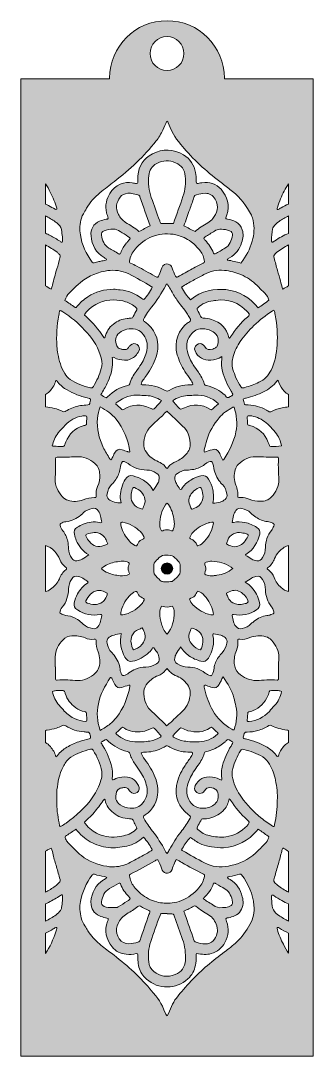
# Model space of a CAD drawing. Extents: x 1256 to 1744, y -1402 to 322.
import ezdxf

# ---------------------------------------------------------------- set-up
doc = ezdxf.new("R2010")
doc.units = 0
doc.header["$MEASUREMENT"] = 0
doc.layers.add('Layer 1', color=7, linetype='Continuous')

# ---------------------------------------------------------------- blocks, each defined once
blk = doc.blocks.new('block 2')
at = {"layer": 'Layer 1', "true_color": 0x333644}
h = blk.add_hatch(color=159, dxfattribs=at)
h.dxf.hatch_style = 2
edge = h.paths.add_edge_path()
edge.add_spline(control_points=[(1595.5, 225.5), (1595.5, 225.5), (1595.5, 226.7), (1595.5, 226.7), (1595.5, 279.5), (1552.7, 322.3), (1499.9, 322.3), (1447.1, 322.3), (1404.3, 279.5), (1404.3, 226.7), (1404.3, 226.7), (1404.3, 225.5), (1404.3, 225.5), (1404.3, 225.5), (1256.3, 225.5), (1256.3, 225.5), (1256.3, 225.5), (1256.3, -1401.9), (1256.3, -1401.9), (1256.3, -1401.9), (1743.5, -1401.9), (1743.5, -1401.9), (1743.5, -1401.9), (1743.5, 225.5), (1743.5, 225.5), (1743.5, 225.5), (1595.5, 225.5), (1595.5, 225.5)], knot_values=[0, 0, 0, 0, 1, 1, 1, 2, 2, 2, 3, 3, 3, 4, 4, 4, 5, 5, 5, 6, 6, 6, 7, 7, 7, 8, 8, 8, 9, 9, 9, 9], degree=3, periodic=1)
edge = h.paths.add_edge_path()
edge.add_spline(control_points=[(1647.4, -403.7), (1659.2, -403.9), (1671.1, -404.5), (1682.9, -404.2), (1685.2, -404.2), (1685.8, -404.9), (1685.6, -407.5), (1685.2, -413.8), (1685, -420), (1685.7, -426.2), (1685.8, -431.2), (1685.9, -436.1), (1686.1, -441.1), (1686.5, -452.8), (1681.4, -462.4), (1673.7, -470.7), (1669, -475.9), (1662.5, -477.9), (1655.6, -477.9), (1649.2, -477.9), (1642.8, -477.3), (1636.8, -474.4), (1632.5, -472.4), (1627.8, -471.5), (1623, -471.7), (1621.9, -471.7), (1620.8, -471.9), (1619.7, -471.8), (1618.2, -471.8), (1617.4, -471), (1617.7, -469.3), (1618.3, -466.3), (1618, -463.4), (1617.5, -460.3), (1617, -457.1), (1615.7, -454.2), (1614.6, -451.1), (1611.5, -442.6), (1610.9, -434), (1613.4, -425.2), (1614.4, -421.8), (1616, -418.8), (1618.6, -416.4), (1626.7, -408.8), (1635.9, -403.5), (1647.4, -403.7)], knot_values=[0, 0, 0, 0, 1, 1, 1, 2, 2, 2, 3, 3, 3, 4, 4, 4, 5, 5, 5, 6, 6, 6, 7, 7, 7, 8, 8, 8, 9, 9, 9, 10, 10, 10, 11, 11, 11, 12, 12, 12, 13, 13, 13, 14, 14, 14, 15, 15, 15, 15], degree=3, periodic=1)
edge = h.paths.add_edge_path()
edge.add_spline(control_points=[(1633.4, -337.1), (1633.3, -336), (1634.2, -335.6), (1635.1, -335.5), (1639.2, -335.1), (1643.3, -336.1), (1647.1, -337.3), (1656.2, -340.1), (1663.9, -345), (1670.3, -351.9), (1673.6, -355.6), (1676.9, -359.3), (1680.2, -363), (1685.8, -369.5), (1689, -377.1), (1690.8, -385.7), (1684.6, -386.6), (1678.6, -386.6), (1672.7, -386.6), (1671.5, -386.6), (1670.7, -385.8), (1670.4, -384.7), (1669.8, -383), (1669.3, -381.4), (1668.6, -379.8), (1662.9, -365.6), (1653, -355.9), (1638.1, -351.6), (1637.3, -351.3), (1636.4, -351.2), (1635.6, -351.1), (1634.6, -350.9), (1634.2, -350.2), (1634.1, -349.3), (1633.9, -345.2), (1633.6, -341.1), (1633.4, -337.1)], knot_values=[0, 0, 0, 0, 1, 1, 1, 2, 2, 2, 3, 3, 3, 4, 4, 4, 5, 5, 5, 6, 6, 6, 7, 7, 7, 8, 8, 8, 9, 9, 9, 10, 10, 10, 11, 11, 11, 12, 12, 12, 12], degree=3, periodic=1)
edge = h.paths.add_edge_path()
edge.add_spline(control_points=[(1686.1, -738.5), (1685.9, -743.7), (1685.8, -748.9), (1685.7, -754), (1685.7, -754), (1685.5, -754), (1685.5, -754), (1685.5, -754), (1685.5, -770.2), (1685.5, -770.2), (1685.5, -771.4), (1685.6, -772.7), (1685.4, -774), (1685.4, -774.5), (1684.8, -775), (1684.3, -775.4), (1684, -775.6), (1683.5, -775.6), (1683.1, -775.6), (1671.7, -774.1), (1660.3, -775.9), (1648.9, -776.1), (1637.1, -776.3), (1627.6, -771.4), (1619.2, -763.9), (1614.5, -759.7), (1612.3, -754), (1612, -747.8), (1611.7, -740.4), (1612.3, -733.3), (1615.5, -726.3), (1617.7, -721.4), (1618.6, -716.1), (1617.7, -710.6), (1617.2, -708), (1618.2, -707.1), (1621, -707.6), (1627, -708.5), (1632.5, -707), (1637.9, -704.8), (1646.6, -701.3), (1655.5, -700.9), (1664.5, -703.3), (1668.1, -704.3), (1671.3, -706.2), (1673.8, -708.9), (1681.2, -717.4), (1686.5, -726.8), (1686.1, -738.5)], knot_values=[0, 0, 0, 0, 1, 1, 1, 2, 2, 2, 3, 3, 3, 4, 4, 4, 5, 5, 5, 6, 6, 6, 7, 7, 7, 8, 8, 8, 9, 9, 9, 10, 10, 10, 11, 11, 11, 12, 12, 12, 13, 13, 13, 14, 14, 14, 15, 15, 15, 16, 16, 16, 16], degree=3, periodic=1)
edge = h.paths.add_edge_path()
edge.add_spline(control_points=[(1690.7, -794.8), (1688.7, -803.4), (1685.2, -811.3), (1678.9, -817.9), (1676, -821.1), (1673.3, -824.4), (1670.4, -827.6), (1661.2, -837.5), (1649.9, -843.1), (1636.5, -844.4), (1635.9, -844.5), (1635.2, -844.4), (1634.6, -844.3), (1633.9, -844.2), (1633.4, -843.7), (1633.4, -843.1), (1633.4, -841.8), (1633.6, -840.5), (1633.7, -839.2), (1634, -836), (1634.2, -832.8), (1634.4, -829.6), (1636.9, -827.4), (1640.4, -827.7), (1643.3, -826.4), (1654.6, -821.3), (1662.8, -813.3), (1667.8, -802), (1668.2, -801.2), (1668.5, -800.4), (1668.8, -799.6), (1671.5, -792), (1669.8, -792.8), (1678.7, -792.9), (1680.9, -792.9), (1683, -793), (1685.1, -793.1), (1687, -793.3), (1689, -793.3), (1690.7, -794.8)], knot_values=[0, 0, 0, 0, 1, 1, 1, 2, 2, 2, 3, 3, 3, 4, 4, 4, 5, 5, 5, 6, 6, 6, 7, 7, 7, 8, 8, 8, 9, 9, 9, 10, 10, 10, 11, 11, 11, 12, 12, 12, 13, 13, 13, 13], degree=3, periodic=1)
edge = h.paths.add_edge_path()
edge.add_spline(control_points=[(1679.2, -1016.1), (1679.1, -1016.5), (1679.1, -1017), (1678.9, -1017.4), (1678.5, -1019.4), (1677.3, -1020), (1675.8, -1018.9), (1669.3, -1014.2), (1662.5, -1009.9), (1656.4, -1004.8), (1644.2, -994.8), (1632.9, -983.8), (1623.9, -970.7), (1617.3, -961.2), (1612, -951.2), (1609.3, -939.9), (1607.9, -934.1), (1607.9, -928.4), (1609.4, -922.7), (1612.2, -912.2), (1616.7, -902.4), (1622.4, -893.2), (1623.6, -891.1), (1625, -890.3), (1627.6, -890.9), (1638.9, -893.5), (1649.5, -897.5), (1659.3, -903.5), (1664.2, -906.6), (1667.8, -910.8), (1670.7, -915.7), (1675.6, -924), (1678.9, -932.8), (1680.6, -942.2), (1682.7, -953.3), (1684.4, -964.4), (1683.4, -976.2), (1684, -989.4), (1681.7, -1002.8), (1679.2, -1016.1)], knot_values=[0, 0, 0, 0, 1, 1, 1, 2, 2, 2, 3, 3, 3, 4, 4, 4, 5, 5, 5, 6, 6, 6, 7, 7, 7, 8, 8, 8, 9, 9, 9, 10, 10, 10, 11, 11, 11, 12, 12, 12, 13, 13, 13, 13], degree=3, periodic=1)
edge = h.paths.add_edge_path()
edge.add_spline(control_points=[(1669.1, -1038.6), (1667.7, -1042), (1666.1, -1045.2), (1663.4, -1047.8), (1657.9, -1053), (1652.8, -1058.5), (1647.2, -1063.6), (1635.3, -1074.4), (1621.4, -1081.4), (1605.6, -1084.5), (1604.5, -1084.7), (1603.5, -1085), (1602.4, -1085.2), (1588.4, -1088.2), (1575, -1086.2), (1562.3, -1079.7), (1550.1, -1073.4), (1538.2, -1066.4), (1526.2, -1059.7), (1525.6, -1059.4), (1525.2, -1058.9), (1524.3, -1058.1), (1528, -1051.1), (1532.2, -1044.8), (1537.1, -1039.1), (1538.6, -1037.4), (1539.1, -1037.3), (1540.9, -1038.7), (1546.1, -1042.9), (1551.7, -1046.5), (1558, -1049), (1563.2, -1051.1), (1568.6, -1052.4), (1574.2, -1053.2), (1580.8, -1054.1), (1587.4, -1055.1), (1594.1, -1054.6), (1616.7, -1052.9), (1635.4, -1043.5), (1649.8, -1025.8), (1650.1, -1025.3), (1650.6, -1024.9), (1651.1, -1024.4), (1651.3, -1024.3), (1651.5, -1024.2), (1651.9, -1024), (1657.3, -1027.7), (1662.8, -1031.4), (1668.3, -1035.2), (1669.6, -1036.1), (1669.7, -1037.2), (1669.1, -1038.6)], knot_values=[0, 0, 0, 0, 1, 1, 1, 2, 2, 2, 3, 3, 3, 4, 4, 4, 5, 5, 5, 6, 6, 6, 7, 7, 7, 8, 8, 8, 9, 9, 9, 10, 10, 10, 11, 11, 11, 12, 12, 12, 13, 13, 13, 14, 14, 14, 15, 15, 15, 16, 16, 16, 17, 17, 17, 17], degree=3, periodic=1)
edge = h.paths.add_edge_path()
edge.add_spline(control_points=[(1334.5, -1045.8), (1332.8, -1044.1), (1332, -1041.8), (1331.1, -1039.6), (1329.7, -1036.6), (1329.7, -1036.4), (1332.7, -1034.4), (1337.8, -1030.9), (1342.9, -1027.4), (1348.3, -1023.8), (1355, -1032.6), (1363, -1039.5), (1372.2, -1044.8), (1381.5, -1050.2), (1391.6, -1053.1), (1402.2, -1054.4), (1412.6, -1055.6), (1422.9, -1053.9), (1433, -1051.8), (1443.5, -1049.6), (1452.5, -1044), (1460.8, -1037.2), (1466.7, -1043.2), (1470.7, -1049.8), (1474.6, -1056.5), (1475.4, -1057.9), (1475.2, -1058.8), (1473.7, -1059.7), (1469.4, -1062.2), (1465.1, -1064.8), (1460.8, -1067.1), (1452.7, -1071.6), (1444.5, -1076.1), (1436.3, -1080.3), (1427.7, -1084.8), (1418.3, -1086.2), (1408.8, -1086.7), (1405.8, -1086.8), (1402.8, -1086), (1399.8, -1085.6), (1384.2, -1083.3), (1369.9, -1077.5), (1357.4, -1067.7), (1349.1, -1061.2), (1342, -1053.2), (1334.5, -1045.8)], knot_values=[0, 0, 0, 0, 1, 1, 1, 2, 2, 2, 3, 3, 3, 4, 4, 4, 5, 5, 5, 6, 6, 6, 7, 7, 7, 8, 8, 8, 9, 9, 9, 10, 10, 10, 11, 11, 11, 12, 12, 12, 13, 13, 13, 14, 14, 14, 15, 15, 15, 15], degree=3, periodic=1)
edge = h.paths.add_edge_path()
edge.add_spline(control_points=[(1350.8, -776.1), (1345.4, -775.9), (1340.1, -775.8), (1334.7, -775.3), (1328.9, -774.7), (1323, -775), (1317.2, -775.5), (1314.8, -775.8), (1314.2, -775.1), (1314.2, -772.6), (1314.2, -766.1), (1314.2, -759.6), (1314.2, -753.2), (1314.2, -753.2), (1313.8, -753.2), (1313.8, -753.2), (1313.8, -753.2), (1313.8, -737), (1313.8, -737), (1313.8, -725.5), (1319.1, -716.3), (1326.8, -708.3), (1330.6, -704.3), (1335.8, -702.3), (1341.3, -702.1), (1348.8, -701.7), (1356.3, -702), (1363.4, -705.4), (1368.1, -707.6), (1373.2, -708.5), (1378.5, -707.6), (1381.4, -707.1), (1382.2, -707.8), (1382, -710.5), (1381.3, -716.9), (1383, -722.8), (1385.2, -728.7), (1388.3, -737.2), (1389.2, -745.9), (1386.3, -754.7), (1385.2, -758.3), (1383.3, -761.5), (1380.5, -763.9), (1372.1, -771.4), (1362.6, -776.5), (1350.8, -776.1)], knot_values=[0, 0, 0, 0, 1, 1, 1, 2, 2, 2, 3, 3, 3, 4, 4, 4, 5, 5, 5, 6, 6, 6, 7, 7, 7, 8, 8, 8, 9, 9, 9, 10, 10, 10, 11, 11, 11, 12, 12, 12, 13, 13, 13, 14, 14, 14, 15, 15, 15, 15], degree=3, periodic=1)
edge = h.paths.add_edge_path()
edge.add_spline(control_points=[(1366.3, -842.2), (1366.3, -843.8), (1365.5, -844.6), (1363.9, -844.4), (1358.1, -843.8), (1352.4, -842.8), (1347.1, -840.3), (1340.1, -837.1), (1334, -832.9), (1328.9, -827.1), (1326.1, -823.8), (1323.2, -820.6), (1320.3, -817.4), (1314.4, -810.9), (1310.9, -803.2), (1309.1, -794.7), (1311.2, -793.2), (1313.4, -793.2), (1315.5, -793.1), (1318.9, -792.9), (1322.4, -793), (1325.8, -792.8), (1327.9, -792.7), (1329.1, -793.7), (1329.7, -795.6), (1329.9, -796.4), (1330.3, -797.2), (1330.5, -798), (1333.3, -808), (1339.9, -815.3), (1347.8, -821.5), (1352.1, -824.9), (1357, -827), (1362.4, -828.1), (1365.7, -828.8), (1365.8, -829.2), (1365.9, -832.5), (1366.1, -835.7), (1366.2, -838.9), (1366.3, -842.2)], knot_values=[0, 0, 0, 0, 1, 1, 1, 2, 2, 2, 3, 3, 3, 4, 4, 4, 5, 5, 5, 6, 6, 6, 7, 7, 7, 8, 8, 8, 9, 9, 9, 10, 10, 10, 11, 11, 11, 12, 12, 12, 13, 13, 13, 13], degree=3, periodic=1)
edge = h.paths.add_edge_path()
edge.add_spline(control_points=[(1313.7, -440.6), (1314, -435.6), (1314.1, -430.7), (1314.2, -426.2), (1314.2, -419.5), (1314.2, -413.2), (1314.2, -407), (1314.2, -404.8), (1314.8, -404.3), (1316.9, -404.2), (1317.5, -404.2), (1318.1, -404.2), (1318.8, -404.2), (1328.7, -404.4), (1338.6, -404.4), (1348.5, -403.7), (1360.7, -402.7), (1370.9, -407.3), (1379.9, -415), (1385.4, -419.8), (1387.7, -426.3), (1387.9, -433.5), (1388, -440.2), (1387.3, -446.7), (1384.4, -453), (1382.2, -457.9), (1381.3, -463.3), (1381.9, -468.8), (1382.1, -471.3), (1381.5, -472), (1379, -471.8), (1372.4, -471.3), (1366.4, -473.2), (1360.2, -475.4), (1352, -478.4), (1343.4, -479.2), (1334.9, -476.2), (1331.3, -475), (1328.1, -473.2), (1325.7, -470.4), (1318.3, -461.9), (1313.2, -452.4), (1313.7, -440.6)], knot_values=[0, 0, 0, 0, 1, 1, 1, 2, 2, 2, 3, 3, 3, 4, 4, 4, 5, 5, 5, 6, 6, 6, 7, 7, 7, 8, 8, 8, 9, 9, 9, 10, 10, 10, 11, 11, 11, 12, 12, 12, 13, 13, 13, 14, 14, 14, 14], degree=3, periodic=1)
edge = h.paths.add_edge_path()
edge.add_spline(control_points=[(1310.6, -386), (1310.2, -386), (1309.8, -385.8), (1308.9, -385.5), (1310.6, -377.6), (1313.6, -370.4), (1318.7, -364.1), (1322.5, -359.7), (1326.3, -355.3), (1330.3, -351.1), (1338, -343.1), (1347.4, -338), (1358.3, -335.9), (1360.2, -335.5), (1362.1, -335.5), (1364.1, -335.5), (1365.6, -335.5), (1366.3, -336.3), (1366.3, -337.9), (1366.1, -342), (1365.9, -346.1), (1365.7, -350.1), (1364.1, -351.7), (1362, -351.4), (1360.2, -352), (1346.4, -356.5), (1336.9, -365.7), (1331.5, -378.9), (1328, -387.6), (1330.1, -386.9), (1320.3, -386.5), (1317.1, -386.3), (1313.8, -386.2), (1310.6, -386)], knot_values=[0, 0, 0, 0, 1, 1, 1, 2, 2, 2, 3, 3, 3, 4, 4, 4, 5, 5, 5, 6, 6, 6, 7, 7, 7, 8, 8, 8, 9, 9, 9, 10, 10, 10, 11, 11, 11, 11], degree=3, periodic=1)
edge = h.paths.add_edge_path()
edge.add_spline(control_points=[(1592.5, -917.8), (1590.7, -924.8), (1589.7, -931.7), (1591.1, -938.9), (1591.3, -939.9), (1591.6, -941), (1590.6, -942.2), (1585.9, -939.7), (1580.9, -937.9), (1575.5, -937), (1561.4, -934.8), (1552.7, -941.3), (1547, -951.3), (1545.2, -954.6), (1545.5, -958), (1547.9, -960.9), (1550.2, -963.7), (1553.1, -964.6), (1556.6, -964), (1558.2, -963.7), (1559.5, -963), (1560.6, -961.9), (1561.3, -961.2), (1562, -960.3), (1562.7, -959.4), (1564.2, -957.4), (1565.5, -954.9), (1568.4, -954.7), (1572.6, -954.3), (1576.6, -954.7), (1580.2, -957), (1581, -957.5), (1581.6, -958.1), (1582.1, -958.7), (1586, -963.2), (1586.4, -973.4), (1582.8, -978.2), (1578.7, -983.6), (1573.2, -986.9), (1566.7, -988.3), (1563.8, -988.9), (1560.7, -989.1), (1557.7, -989), (1550.9, -988.9), (1545.2, -986), (1540.7, -980.9), (1533.3, -972.2), (1531.1, -962.2), (1533.9, -951.3), (1535.9, -943.3), (1539.3, -935.8), (1543.7, -928.8), (1546.3, -924.9), (1549.1, -921), (1551.8, -917.1), (1556, -911.1), (1559.9, -904.9), (1561.8, -897.7), (1562.3, -895.7), (1563.6, -894.9), (1565.4, -894.5), (1569.6, -893.5), (1573.7, -892.3), (1577.7, -890.5), (1584.7, -887.5), (1590.9, -883.3), (1596.5, -878.2), (1597.7, -877.2), (1598.7, -876.2), (1599.9, -875.1), (1600.8, -874.3), (1601.8, -874.3), (1602.8, -874.9), (1603, -875), (1603.2, -875.1), (1603.4, -875.2), (1611.2, -879.8), (1610.7, -878.2), (1606.5, -885.3), (1600.3, -895.5), (1595.4, -906.2), (1592.5, -917.8)], knot_values=[0, 0, 0, 0, 1, 1, 1, 2, 2, 2, 3, 3, 3, 4, 4, 4, 5, 5, 5, 6, 6, 6, 7, 7, 7, 8, 8, 8, 9, 9, 9, 10, 10, 10, 11, 11, 11, 12, 12, 12, 13, 13, 13, 14, 14, 14, 15, 15, 15, 16, 16, 16, 17, 17, 17, 18, 18, 18, 19, 19, 19, 20, 20, 20, 21, 21, 21, 22, 22, 22, 23, 23, 23, 24, 24, 24, 25, 25, 25, 26, 26, 26, 27, 27, 27, 27], degree=3, periodic=1)
edge = h.paths.add_edge_path()
edge.add_spline(control_points=[(1633.6, -1008.2), (1634.4, -1008.9), (1635.2, -1009.7), (1635.9, -1010.4), (1637, -1011.5), (1637.3, -1012.6), (1636.4, -1013.9), (1635.4, -1015.3), (1634.5, -1016.8), (1633.3, -1018), (1623.6, -1028), (1612, -1034.3), (1598, -1036.6), (1588.6, -1038), (1579.6, -1036.3), (1570.5, -1034.5), (1563.2, -1033.1), (1557, -1029.2), (1551.4, -1024.3), (1549.5, -1022.7), (1549.5, -1022.2), (1550.7, -1019.9), (1552.5, -1016.5), (1554.4, -1013.1), (1556, -1009.6), (1556.9, -1007.5), (1558, -1006.5), (1560.3, -1006.6), (1564, -1006.6), (1567.6, -1006.2), (1571.2, -1005.3), (1580.7, -1003.1), (1588.7, -998.2), (1595.2, -991), (1599.7, -986.1), (1602.1, -980.2), (1603.2, -973.5), (1604.8, -973.8), (1605.2, -974.6), (1605.7, -975.3), (1613.6, -987.4), (1622.6, -998.7), (1633.6, -1008.2)], knot_values=[0, 0, 0, 0, 1, 1, 1, 2, 2, 2, 3, 3, 3, 4, 4, 4, 5, 5, 5, 6, 6, 6, 7, 7, 7, 8, 8, 8, 9, 9, 9, 10, 10, 10, 11, 11, 11, 12, 12, 12, 13, 13, 13, 14, 14, 14, 14], degree=3, periodic=1)
edge = h.paths.add_edge_path()
edge.add_spline(control_points=[(1503.9, -1057.7), (1502.7, -1059.8), (1501.6, -1061.9), (1500.3, -1064.2), (1498.2, -1062.9), (1497.8, -1061.1), (1497, -1059.6), (1490.6, -1048.3), (1484.1, -1037.2), (1475.9, -1027.1), (1473, -1023.6), (1470.4, -1019.9), (1467.8, -1016.2), (1465.7, -1013), (1463.7, -1009.6), (1461.8, -1006.3), (1460, -1003.1), (1459.9, -1002.6), (1463.5, -1000.1), (1477.1, -990.9), (1483.7, -977.6), (1484.9, -961.4), (1485.4, -954.7), (1483.7, -948.2), (1481.6, -941.8), (1477.8, -930.6), (1472.3, -920.5), (1465.4, -911), (1462.4, -907), (1459.4, -903.1), (1457.3, -898.5), (1456.6, -897), (1457.1, -896.1), (1458.8, -895.9), (1461.2, -895.6), (1463.5, -895.3), (1465.9, -895.3), (1475.9, -895.4), (1484.9, -892.2), (1493.7, -887.9), (1495.8, -886.8), (1497.8, -884.8), (1500.1, -885.1), (1502.1, -885.3), (1504, -886.8), (1505.9, -887.8), (1514.9, -892.3), (1524.2, -895.4), (1534.4, -895.3), (1537.1, -895.3), (1540, -895.2), (1542.6, -896.6), (1542.8, -899.9), (1540.6, -902.1), (1539, -904.5), (1535.7, -909.6), (1532, -914.4), (1528.8, -919.5), (1522.6, -929.2), (1517.8, -939.6), (1515.9, -951), (1512.6, -970.8), (1519.3, -987), (1535.1, -999.4), (1539.8, -1003), (1540, -1002.9), (1536.9, -1008.4), (1532.9, -1015.5), (1528, -1022.1), (1522.9, -1028.5), (1515.5, -1037.6), (1509.7, -1047.7), (1503.9, -1057.7)], knot_values=[0, 0, 0, 0, 1, 1, 1, 2, 2, 2, 3, 3, 3, 4, 4, 4, 5, 5, 5, 6, 6, 6, 7, 7, 7, 8, 8, 8, 9, 9, 9, 10, 10, 10, 11, 11, 11, 12, 12, 12, 13, 13, 13, 14, 14, 14, 15, 15, 15, 16, 16, 16, 17, 17, 17, 18, 18, 18, 19, 19, 19, 20, 20, 20, 21, 21, 21, 22, 22, 22, 23, 23, 23, 24, 24, 24, 24], degree=3, periodic=1)
edge = h.paths.add_edge_path()
edge.add_spline(control_points=[(1524.7, -1079.2), (1536.4, -1086.1), (1548.3, -1092.6), (1560.6, -1098.4), (1562.5, -1099.3), (1562.7, -1099.8), (1562.3, -1102), (1560.9, -1109.3), (1557.9, -1115.8), (1553, -1121.6), (1545, -1131), (1535.3, -1137.8), (1524, -1142.7), (1519, -1144.8), (1513.7, -1145.8), (1508.4, -1146.4), (1499.7, -1147.4), (1491.1, -1147.1), (1482.7, -1144.9), (1473, -1142.4), (1464.2, -1137.7), (1456.5, -1131.3), (1452.2, -1127.7), (1448.4, -1123.5), (1444.9, -1119.2), (1440.6, -1114), (1438.7, -1107.9), (1437.4, -1101.5), (1437.1, -1100.1), (1437.6, -1099.1), (1439, -1098.5), (1452.8, -1092.2), (1465.8, -1084.6), (1478.9, -1077.1), (1480.5, -1076.1), (1482, -1074.8), (1484.7, -1074.7), (1487.1, -1079.4), (1489.2, -1083.9), (1490.7, -1088.6), (1491.1, -1089.8), (1491.4, -1091.1), (1492, -1092.2), (1493.9, -1095.5), (1496.7, -1097.3), (1500.5, -1097), (1504.3, -1096.7), (1506.9, -1094.6), (1508.3, -1091.1), (1509.7, -1087.4), (1511, -1083.8), (1512.4, -1080.2), (1513.2, -1078.2), (1514.3, -1076.4), (1515.3, -1074.4), (1519, -1075.5), (1521.8, -1077.5), (1524.7, -1079.2)], knot_values=[0, 0, 0, 0, 1, 1, 1, 2, 2, 2, 3, 3, 3, 4, 4, 4, 5, 5, 5, 6, 6, 6, 7, 7, 7, 8, 8, 8, 9, 9, 9, 10, 10, 10, 11, 11, 11, 12, 12, 12, 13, 13, 13, 14, 14, 14, 15, 15, 15, 16, 16, 16, 17, 17, 17, 18, 18, 18, 19, 19, 19, 19], degree=3, periodic=1)
edge = h.paths.add_edge_path()
edge.add_spline(control_points=[(1438.5, -988.9), (1432.3, -988.4), (1426.7, -986.8), (1421.8, -983), (1414.1, -977.1), (1412.9, -971.3), (1415.9, -961.8), (1416.9, -958.8), (1419, -956.8), (1422.1, -955.7), (1424, -955.1), (1425.8, -954.8), (1427.8, -954.6), (1431.3, -954.1), (1434.1, -955.1), (1436.2, -958.1), (1436.9, -959.2), (1437.6, -960.3), (1438.5, -961.2), (1441.6, -964.6), (1446.5, -965.1), (1450.2, -962.6), (1453.9, -959.9), (1455.1, -955.3), (1452.6, -951.1), (1447, -941.4), (1438.6, -934.9), (1424.7, -937), (1420.2, -937.7), (1415.8, -938.9), (1411.7, -940.9), (1409, -942.3), (1408.5, -941.8), (1408.8, -938.6), (1408.8, -937.1), (1409, -935.6), (1409.2, -932.9), (1409.3, -929.6), (1409.1, -925.1), (1408, -920.6), (1405.1, -907.9), (1399.9, -896.1), (1393.2, -885), (1392.5, -883.9), (1391.8, -882.8), (1391.1, -881.7), (1389.9, -879.6), (1390, -879), (1392.3, -877.6), (1392.8, -877.2), (1393.4, -876.9), (1393.9, -876.6), (1399.2, -873.6), (1398.3, -873.7), (1402.6, -877.6), (1411.5, -885.7), (1421.6, -891.7), (1433.5, -894.2), (1436.1, -894.7), (1437.6, -896), (1438.3, -898.6), (1439.9, -904.8), (1443.2, -910.1), (1446.7, -915.3), (1449.8, -919.8), (1452.9, -924.1), (1455.9, -928.6), (1460.7, -936.1), (1464.3, -944.2), (1466.3, -952.9), (1468.6, -963), (1466.1, -972.1), (1459.6, -980.1), (1454.2, -986.8), (1447.2, -989.6), (1438.5, -988.9)], knot_values=[0, 0, 0, 0, 1, 1, 1, 2, 2, 2, 3, 3, 3, 4, 4, 4, 5, 5, 5, 6, 6, 6, 7, 7, 7, 8, 8, 8, 9, 9, 9, 10, 10, 10, 11, 11, 11, 12, 12, 12, 13, 13, 13, 14, 14, 14, 15, 15, 15, 16, 16, 16, 17, 17, 17, 18, 18, 18, 19, 19, 19, 20, 20, 20, 21, 21, 21, 22, 22, 22, 23, 23, 23, 24, 24, 24, 25, 25, 25, 25], degree=3, periodic=1)
edge = h.paths.add_edge_path()
edge.add_spline(control_points=[(1445.1, -1027), (1438, -1032.4), (1429.9, -1034.6), (1421.2, -1036.1), (1409, -1038.2), (1397.2, -1036.9), (1385.9, -1031.9), (1377.3, -1028.1), (1370.1, -1022.5), (1364.2, -1015.1), (1363.5, -1014.3), (1363.1, -1013.3), (1362.4, -1012.1), (1368.3, -1005.9), (1375.2, -1000.5), (1380.5, -993.7), (1385.7, -987.2), (1390.6, -980.4), (1395.6, -973.7), (1396.9, -973.7), (1396.9, -974.6), (1397, -975.4), (1398.5, -984.5), (1403.6, -991.2), (1410.6, -996.7), (1418.5, -1002.8), (1427.4, -1006.2), (1437.4, -1006.5), (1438.3, -1006.6), (1439.1, -1006.6), (1440, -1006.6), (1441.7, -1006.5), (1442.8, -1007.3), (1443.5, -1008.9), (1444.7, -1011.6), (1446, -1014.3), (1447.4, -1017), (1450.6, -1022.9), (1450.6, -1022.8), (1445.1, -1027)], knot_values=[0, 0, 0, 0, 1, 1, 1, 2, 2, 2, 3, 3, 3, 4, 4, 4, 5, 5, 5, 6, 6, 6, 7, 7, 7, 8, 8, 8, 9, 9, 9, 10, 10, 10, 11, 11, 11, 12, 12, 12, 13, 13, 13, 13], degree=3, periodic=1)
edge = h.paths.add_edge_path()
edge.add_spline(control_points=[(1351.2, -117.4), (1364.1, -105.1), (1379.4, -97.9), (1396.7, -94.5), (1408.5, -92.2), (1419.9, -93), (1431, -97.1), (1432.9, -97.7), (1434.7, -98.5), (1436.4, -99.3), (1449, -105.9), (1461.4, -112.8), (1473.7, -120), (1474.2, -120.3), (1474.6, -120.8), (1475.3, -121.4), (1471.7, -129.1), (1466.8, -135.8), (1461.4, -142.1), (1459.8, -141.9), (1458.9, -141), (1457.9, -140.2), (1447.3, -131.6), (1435.1, -127.2), (1421.8, -125.9), (1418.1, -125.5), (1414.5, -124.6), (1410.9, -124.7), (1395.5, -125.1), (1381, -128.7), (1368.1, -137.4), (1361.3, -142), (1354.9, -147.1), (1350, -153.8), (1349.3, -154.9), (1348.4, -156), (1346.9, -155), (1341.2, -151.1), (1335.6, -147.2), (1330, -143.4), (1331.4, -138.3), (1333.7, -134.3), (1337.3, -130.9), (1342, -126.5), (1346.5, -121.8), (1351.2, -117.4)], knot_values=[0, 0, 0, 0, 1, 1, 1, 2, 2, 2, 3, 3, 3, 4, 4, 4, 5, 5, 5, 6, 6, 6, 7, 7, 7, 8, 8, 8, 9, 9, 9, 10, 10, 10, 11, 11, 11, 12, 12, 12, 13, 13, 13, 14, 14, 14, 15, 15, 15, 15], degree=3, periodic=1)
edge = h.paths.add_edge_path()
edge.add_spline(control_points=[(1517.1, -234.3), (1520, -244), (1524, -253.3), (1529.8, -261.8), (1532.8, -266.3), (1535.9, -270.6), (1539, -275.1), (1540.6, -277.5), (1542.3, -280), (1543, -282.8), (1541.8, -284.2), (1540.4, -283.9), (1539.2, -283.9), (1526.4, -283.8), (1514.4, -286.9), (1503.3, -293.2), (1501.1, -294.5), (1499.1, -294.8), (1496.8, -293.4), (1485.3, -286.8), (1472.9, -283.7), (1459.7, -283.8), (1458.8, -283.9), (1458, -283.6), (1456.6, -283.5), (1457.5, -280.1), (1458.9, -278), (1460.3, -275.9), (1462.2, -273), (1464.2, -270.2), (1466.2, -267.4), (1472.9, -258.2), (1478, -248.3), (1481.7, -237.6), (1487.8, -219.7), (1485.1, -203.2), (1473.3, -188.4), (1470.2, -184.4), (1466.4, -181.3), (1462.2, -178.6), (1460.3, -177.4), (1460.2, -176.7), (1461, -174.9), (1462.8, -170.9), (1465.1, -167.3), (1467.6, -163.7), (1469.7, -160.7), (1471.8, -157.7), (1474.1, -154.8), (1483.3, -143.6), (1490.8, -131.3), (1497.7, -118.6), (1498.3, -117.5), (1498.7, -116.2), (1500.2, -115.7), (1503.8, -121.8), (1507.5, -127.9), (1511, -134), (1514.4, -139.8), (1518.2, -145.3), (1522.4, -150.5), (1525.6, -154.6), (1528.7, -158.8), (1531.7, -163), (1533.3, -165.3), (1534.8, -167.7), (1536.2, -170.1), (1537.4, -172.1), (1539, -174.3), (1539.1, -176.5), (1539.2, -179.1), (1535.9, -179.6), (1534.1, -180.9), (1520.4, -191.3), (1510.3, -212), (1517.1, -234.3)], knot_values=[0, 0, 0, 0, 1, 1, 1, 2, 2, 2, 3, 3, 3, 4, 4, 4, 5, 5, 5, 6, 6, 6, 7, 7, 7, 8, 8, 8, 9, 9, 9, 10, 10, 10, 11, 11, 11, 12, 12, 12, 13, 13, 13, 14, 14, 14, 15, 15, 15, 16, 16, 16, 17, 17, 17, 18, 18, 18, 19, 19, 19, 20, 20, 20, 21, 21, 21, 22, 22, 22, 23, 23, 23, 24, 24, 24, 25, 25, 25, 25], degree=3, periodic=1)
edge = h.paths.add_edge_path()
edge.add_spline(control_points=[(1499.9, -611.8), (1489.8, -611.3), (1492.3, -613.1), (1484.1, -605.1), (1478.1, -599.3), (1477.7, -598.1), (1477.7, -589.8), (1477.7, -589.2), (1477.7, -588.5), (1477.8, -587.9), (1478.6, -579.8), (1477.7, -581.3), (1483.2, -575.3), (1483.6, -574.8), (1484.1, -574.5), (1484.6, -574), (1491, -565.9), (1499.6, -567.1), (1508.3, -568.5), (1509.1, -568.6), (1509.8, -569.2), (1510.5, -569.7), (1514, -572.6), (1517.2, -575.8), (1520.1, -579.3), (1521.1, -580.5), (1521.5, -581.9), (1521.6, -583.4), (1521.9, -587.7), (1521.9, -592), (1521.6, -596.4), (1521.5, -598.2), (1520.8, -599.7), (1519.6, -601), (1518.3, -602.4), (1517.1, -603.9), (1515.7, -605.2), (1507.6, -612.8), (1510.1, -611.3), (1499.9, -611.8)], knot_values=[0, 0, 0, 0, 1, 1, 1, 2, 2, 2, 3, 3, 3, 4, 4, 4, 5, 5, 5, 6, 6, 6, 7, 7, 7, 8, 8, 8, 9, 9, 9, 10, 10, 10, 11, 11, 11, 12, 12, 12, 13, 13, 13, 13], degree=3, periodic=1)
edge = h.paths.add_edge_path()
edge.add_spline(control_points=[(1512.1, -662.5), (1511.8, -675.7), (1509, -688.2), (1500, -699.3), (1495.1, -694), (1492.5, -688.1), (1490.6, -681.9), (1488.8, -676.2), (1487.9, -670.2), (1487.7, -664.1), (1487.6, -659.9), (1488.7, -656.1), (1490.7, -652.5), (1500.2, -654.7), (1500.2, -654.7), (1508.9, -652.4), (1511, -655.4), (1512.1, -659), (1512.1, -662.5)], knot_values=[0, 0, 0, 0, 1, 1, 1, 2, 2, 2, 3, 3, 3, 4, 4, 4, 5, 5, 5, 6, 6, 6, 6], degree=3, periodic=1)
edge = h.paths.add_edge_path()
edge.add_spline(control_points=[(1510.9, -522.9), (1509.5, -527.6), (1509.4, -527.7), (1504.8, -526.1), (1501.4, -524.9), (1498.2, -524.7), (1494.8, -526.1), (1493.7, -526.6), (1492.5, -527.4), (1490.8, -527.1), (1488.8, -524.2), (1487.7, -520.8), (1487.8, -517.1), (1487.9, -505.1), (1490.4, -493.7), (1497.3, -483.6), (1498, -482.5), (1498.6, -481.4), (1500.2, -480.8), (1506.1, -487.6), (1509.2, -495.7), (1510.8, -504.5), (1511.4, -507.2), (1511.6, -510), (1512, -512.7), (1512.5, -516.2), (1512, -519.6), (1510.9, -522.9)], knot_values=[0, 0, 0, 0, 1, 1, 1, 2, 2, 2, 3, 3, 3, 4, 4, 4, 5, 5, 5, 6, 6, 6, 7, 7, 7, 8, 8, 8, 9, 9, 9, 9], degree=3, periodic=1)
edge = h.paths.add_edge_path()
edge.add_spline(control_points=[(1502.1, -420.9), (1501.6, -421.6), (1501.1, -422.3), (1500.4, -423.2), (1497, -421), (1495.9, -418), (1493.2, -416.3), (1489.9, -414.3), (1486.7, -412.3), (1483.1, -410.7), (1474.9, -407), (1468.2, -401.3), (1463.8, -393.3), (1462.1, -390.2), (1461.2, -386.9), (1461.3, -383.3), (1461.6, -371.7), (1464.7, -361.2), (1473.4, -353), (1479.7, -347.1), (1485.9, -341.1), (1492.3, -335.3), (1494.9, -332.9), (1496.6, -329.4), (1500.2, -328), (1502.6, -330.4), (1505.1, -332.8), (1507.6, -335.2), (1513.6, -341), (1519.7, -346.8), (1525.9, -352.5), (1534.2, -360.1), (1537.6, -369.8), (1538.5, -380.7), (1539.1, -388.1), (1536.5, -394.4), (1531.6, -399.6), (1526.9, -404.6), (1521.7, -409), (1514.9, -411.5), (1509.9, -413.3), (1505.4, -416.5), (1502.1, -420.9)], knot_values=[0, 0, 0, 0, 1, 1, 1, 2, 2, 2, 3, 3, 3, 4, 4, 4, 5, 5, 5, 6, 6, 6, 7, 7, 7, 8, 8, 8, 9, 9, 9, 10, 10, 10, 11, 11, 11, 12, 12, 12, 13, 13, 13, 14, 14, 14, 14], degree=3, periodic=1)
edge = h.paths.add_edge_path()
edge.add_spline(control_points=[(1478.4, -323.9), (1477.6, -324.8), (1476.6, -324.9), (1475.5, -324.3), (1474.4, -323.7), (1473.2, -323.2), (1472, -322.7), (1457.1, -315.8), (1442.6, -315.8), (1428.3, -324.3), (1425.7, -325.8), (1425.6, -325.8), (1423.3, -323.7), (1420.4, -321.1), (1417.6, -318.5), (1414.8, -316), (1414.8, -314.3), (1416, -313.7), (1416.9, -313), (1428.1, -303.8), (1440.9, -300), (1455.3, -301.4), (1458.5, -301.8), (1461.8, -301.8), (1465, -301.8), (1474.3, -302), (1482.5, -305.4), (1490.6, -310.3), (1487.1, -315.6), (1482.6, -319.7), (1478.4, -323.9)], knot_values=[0, 0, 0, 0, 1, 1, 1, 2, 2, 2, 3, 3, 3, 4, 4, 4, 5, 5, 5, 6, 6, 6, 7, 7, 7, 8, 8, 8, 9, 9, 9, 10, 10, 10, 10], degree=3, periodic=1)
edge = h.paths.add_edge_path()
edge.add_spline(control_points=[(1466.3, -425.8), (1472.3, -426), (1477.2, -428.1), (1482.1, -430.9), (1485.8, -433.1), (1487.6, -436.1), (1486.8, -440.6), (1486.4, -443), (1486, -445.3), (1484.9, -447.4), (1482.8, -451.4), (1480.1, -455), (1476.9, -459.7), (1472.9, -451.7), (1467, -447.1), (1460.6, -442.8), (1455.4, -439.2), (1449.5, -437.2), (1443.4, -435.6), (1437.4, -434.1), (1433.9, -436), (1430.5, -441.4), (1425.1, -449.8), (1422.9, -459.2), (1422.1, -469), (1421.8, -472.9), (1423.1, -476.6), (1423.5, -480.5), (1416.4, -481.2), (1407.7, -478.6), (1403, -474.7), (1400, -472.2), (1399, -469.1), (1400, -465.5), (1401.4, -459.8), (1403.3, -454.4), (1407.6, -450.1), (1410.2, -447.5), (1412.4, -444.5), (1414.5, -441.5), (1418.5, -436), (1420.9, -429.8), (1421.7, -423), (1422.2, -418.9), (1423.3, -415), (1425.9, -411.4), (1429.4, -411.6), (1432.6, -412.9), (1435.2, -415.1), (1444.2, -422.8), (1454.9, -425.6), (1466.3, -425.8)], knot_values=[0, 0, 0, 0, 1, 1, 1, 2, 2, 2, 3, 3, 3, 4, 4, 4, 5, 5, 5, 6, 6, 6, 7, 7, 7, 8, 8, 8, 9, 9, 9, 10, 10, 10, 11, 11, 11, 12, 12, 12, 13, 13, 13, 14, 14, 14, 15, 15, 15, 16, 16, 16, 17, 17, 17, 17], degree=3, periodic=1)
edge = h.paths.add_edge_path()
edge.add_spline(control_points=[(1440, -632.6), (1441.3, -631.3), (1443.1, -630.3), (1444.8, -629.4), (1449.8, -626.6), (1449.6, -627.3), (1451.4, -631.4), (1452.8, -634.8), (1455.2, -637), (1458.5, -638.4), (1459.3, -638.8), (1460.1, -639.2), (1460.8, -639.6), (1461.9, -640.2), (1462.2, -641.1), (1461.7, -642.2), (1460.4, -645), (1459.2, -647.7), (1457, -649.9), (1448.4, -658.4), (1438.4, -664.5), (1426.4, -666.9), (1425.8, -667), (1425.1, -667.1), (1424.6, -667.1), (1423.6, -667), (1422.7, -666.8), (1422.8, -665.7), (1422.9, -664), (1423.1, -662.2), (1423.5, -660.6), (1426.2, -649.6), (1432.1, -640.5), (1440, -632.6)], knot_values=[0, 0, 0, 0, 1, 1, 1, 2, 2, 2, 3, 3, 3, 4, 4, 4, 5, 5, 5, 6, 6, 6, 7, 7, 7, 8, 8, 8, 9, 9, 9, 10, 10, 10, 11, 11, 11, 11], degree=3, periodic=1)
edge = h.paths.add_edge_path()
edge.add_spline(control_points=[(1437.3, -544.4), (1431.1, -537.1), (1426, -529.2), (1423.7, -519.8), (1423.3, -518.1), (1423, -516.4), (1422.8, -514.7), (1422.6, -513.1), (1423.3, -512.6), (1426.4, -512.8), (1431.5, -513.3), (1437.2, -515.7), (1442.7, -518.8), (1447.4, -521.4), (1451.6, -524.7), (1455.6, -528.3), (1457.4, -530), (1458.8, -531.7), (1459.9, -533.9), (1462.2, -538.5), (1463.7, -539.4), (1457.4, -541.8), (1453.7, -543.2), (1452.1, -546.6), (1450.5, -549.9), (1449.4, -552.3), (1448.9, -552.3), (1446.5, -551.2), (1443, -549.6), (1439.9, -547.4), (1437.3, -544.4)], knot_values=[0, 0, 0, 0, 1, 1, 1, 2, 2, 2, 3, 3, 3, 4, 4, 4, 5, 5, 5, 6, 6, 6, 7, 7, 7, 8, 8, 8, 9, 9, 9, 10, 10, 10, 10], degree=3, periodic=1)
edge = h.paths.add_edge_path()
edge.add_spline(control_points=[(1441.6, -702.1), (1443.8, -696.9), (1447, -692.9), (1452.6, -691.1), (1454.6, -690.4), (1456.5, -689.5), (1458.7, -688.7), (1462.6, -695.5), (1465.3, -702.3), (1461.9, -710.1), (1460.4, -713.5), (1458.5, -716.6), (1455.5, -718.8), (1453.4, -720.3), (1451.4, -721.9), (1449.1, -723.1), (1443.9, -725.9), (1443.4, -726.6), (1441.5, -719.7), (1440.8, -717.7), (1440.7, -715.5), (1440.2, -713.4), (1439.4, -709.5), (1440.1, -705.8), (1441.6, -702.1)], knot_values=[0, 0, 0, 0, 1, 1, 1, 2, 2, 2, 3, 3, 3, 4, 4, 4, 5, 5, 5, 6, 6, 6, 7, 7, 7, 8, 8, 8, 8], degree=3, periodic=1)
edge = h.paths.add_edge_path()
edge.add_spline(control_points=[(1462.7, -482.2), (1461.6, -485.1), (1460.4, -487.8), (1459, -491.2), (1456.4, -490.1), (1454.5, -489.3), (1452.5, -488.5), (1443.5, -484.6), (1438.6, -475.6), (1440.3, -466), (1440.9, -462.6), (1441.2, -459.1), (1442.9, -456), (1443.4, -455), (1444.4, -454.3), (1445.5, -454.8), (1454.4, -458.8), (1461.6, -464.2), (1463.2, -474.6), (1463.7, -477.2), (1463.6, -479.8), (1462.7, -482.2)], knot_values=[0, 0, 0, 0, 1, 1, 1, 2, 2, 2, 3, 3, 3, 4, 4, 4, 5, 5, 5, 6, 6, 6, 7, 7, 7, 7], degree=3, periodic=1)
edge = h.paths.add_edge_path()
edge.add_spline(control_points=[(1414.8, -578.9), (1418.6, -578.3), (1422.4, -577.7), (1426.3, -577.6), (1429.6, -577.6), (1432.6, -578.6), (1435.7, -579.7), (1437.1, -580.2), (1437.5, -581.4), (1437, -582.8), (1436.7, -583.6), (1436.4, -584.5), (1436, -585.2), (1434.7, -588.4), (1434.9, -591.5), (1436.1, -594.6), (1436.7, -596), (1437.5, -597.4), (1437.1, -599.2), (1432.3, -601.6), (1427.2, -602.5), (1421.7, -601.8), (1414.8, -600.9), (1408.1, -599.8), (1401.7, -597), (1397.8, -595.2), (1394.2, -593), (1390.9, -590.4), (1391.2, -588.7), (1392.4, -588.1), (1393.5, -587.4), (1400, -583), (1407, -580), (1414.8, -578.9)], knot_values=[0, 0, 0, 0, 1, 1, 1, 2, 2, 2, 3, 3, 3, 4, 4, 4, 5, 5, 5, 6, 6, 6, 7, 7, 7, 8, 8, 8, 9, 9, 9, 10, 10, 10, 11, 11, 11, 11], degree=3, periodic=1)
edge = h.paths.add_edge_path()
edge.add_spline(control_points=[(1403.7, -704.3), (1406.2, -702.6), (1408.9, -701.3), (1411.8, -700.5), (1415.6, -699.5), (1419.3, -699.2), (1423.8, -697.9), (1420.4, -712.8), (1423.2, -725.3), (1429.8, -737.2), (1430.6, -738.5), (1431.4, -739.8), (1432.3, -740.9), (1435, -743.9), (1438.2, -745.2), (1442.2, -744.3), (1452.8, -742.1), (1461.9, -737), (1469.8, -729.8), (1472.6, -727.3), (1474.5, -724.1), (1476.4, -721.1), (1478.2, -720.9), (1478.5, -722.3), (1479.2, -723.3), (1480.8, -725.6), (1482.4, -727.9), (1483.8, -730.3), (1485.5, -733.1), (1486.4, -736.1), (1486.9, -739.4), (1487.4, -743.7), (1485.6, -746.5), (1482.3, -748.6), (1476.9, -751.9), (1471.2, -754.2), (1464.7, -754), (1458.8, -753.9), (1453.1, -755.2), (1447.6, -757.2), (1443.6, -758.7), (1439.9, -760.9), (1436.5, -763.6), (1434, -765.7), (1431.1, -767.1), (1428, -768.1), (1426.5, -768.5), (1425.5, -768), (1424.8, -766.7), (1423.2, -763.8), (1422.1, -760.8), (1421.8, -757.5), (1421, -748.6), (1417.2, -741), (1411.7, -734.2), (1410.4, -732.7), (1409.3, -731.1), (1407.9, -729.8), (1403.3, -725.7), (1401.6, -720.1), (1400, -714.5), (1398.9, -710.4), (1400, -706.9), (1403.7, -704.3)], knot_values=[0, 0, 0, 0, 1, 1, 1, 2, 2, 2, 3, 3, 3, 4, 4, 4, 5, 5, 5, 6, 6, 6, 7, 7, 7, 8, 8, 8, 9, 9, 9, 10, 10, 10, 11, 11, 11, 12, 12, 12, 13, 13, 13, 14, 14, 14, 15, 15, 15, 16, 16, 16, 17, 17, 17, 18, 18, 18, 19, 19, 19, 20, 20, 20, 21, 21, 21, 21], degree=3, periodic=1)
edge = h.paths.add_edge_path()
edge.add_spline(control_points=[(1471.1, -857.4), (1478.1, -854), (1476.6, -853.7), (1482.3, -859.6), (1484.8, -862.1), (1487, -864.7), (1489.3, -867.3), (1490.5, -868.7), (1490.4, -869.6), (1488.9, -870.4), (1483.4, -873.5), (1477.8, -876.3), (1471.5, -877.1), (1463.2, -878.1), (1454.8, -878.9), (1446.4, -878.4), (1434.9, -877.7), (1424.6, -873.6), (1416, -865.8), (1414.6, -864.6), (1414.6, -863.8), (1415.9, -862.6), (1419.1, -859.7), (1422.3, -856.9), (1425.8, -853.8), (1430.1, -856.6), (1433.9, -859.1), (1438.4, -860.1), (1449.5, -862.6), (1460.5, -862.6), (1471.1, -857.4)], knot_values=[0, 0, 0, 0, 1, 1, 1, 2, 2, 2, 3, 3, 3, 4, 4, 4, 5, 5, 5, 6, 6, 6, 7, 7, 7, 8, 8, 8, 9, 9, 9, 10, 10, 10, 10], degree=3, periodic=1)
edge = h.paths.add_edge_path()
edge.add_spline(control_points=[(1479.7, -832.5), (1477.1, -830.3), (1474.6, -827.9), (1472.2, -825.4), (1463.9, -816.7), (1461, -806.1), (1461.4, -794.5), (1461.6, -789.1), (1464.1, -784.5), (1467.7, -780.6), (1472.5, -775.3), (1477.8, -770.7), (1484.8, -768.2), (1489.7, -766.4), (1493.9, -763.4), (1497.2, -759.2), (1497.9, -758.4), (1498.7, -757.7), (1499.9, -756.5), (1502, -758.7), (1503.6, -760.8), (1505.6, -762.4), (1508.9, -765.2), (1512.6, -767.3), (1516.6, -769), (1524.8, -772.5), (1531.2, -778.1), (1535.7, -785.8), (1537.7, -789.2), (1538.6, -792.9), (1538.5, -796.9), (1538.1, -808.6), (1534.7, -818.9), (1525.9, -827.1), (1519.4, -833.1), (1513.1, -839.3), (1506.6, -845.4), (1504.4, -847.4), (1502.1, -849.3), (1499.2, -851.8), (1498.8, -851.8), (1498.1, -850.6), (1497.3, -849.7), (1491.7, -843.7), (1485.8, -838), (1479.7, -832.5)], knot_values=[0, 0, 0, 0, 1, 1, 1, 2, 2, 2, 3, 3, 3, 4, 4, 4, 5, 5, 5, 6, 6, 6, 7, 7, 7, 8, 8, 8, 9, 9, 9, 10, 10, 10, 11, 11, 11, 12, 12, 12, 13, 13, 13, 14, 14, 14, 15, 15, 15, 15], degree=3, periodic=1)
edge = h.paths.add_edge_path()
edge.add_spline(control_points=[(1510.6, -867.3), (1514, -863.5), (1517.6, -859.7), (1521.1, -855.9), (1522.1, -854.9), (1523.3, -854.9), (1524.7, -855.4), (1528, -857), (1531.2, -859), (1534.7, -859.8), (1547.6, -863), (1560.3, -862.9), (1571.9, -855.1), (1572.4, -854.8), (1573, -854.5), (1574, -853.9), (1577.5, -856.9), (1580.7, -859.8), (1583.9, -862.6), (1585.2, -863.8), (1585.2, -864.6), (1583.9, -865.8), (1575.2, -873.6), (1565, -877.7), (1553.5, -878.4), (1545.1, -878.9), (1536.7, -878.1), (1528.3, -877.1), (1522, -876.3), (1516.4, -873.5), (1511, -870.4), (1509.5, -869.6), (1509.4, -868.6), (1510.6, -867.3)], knot_values=[0, 0, 0, 0, 1, 1, 1, 2, 2, 2, 3, 3, 3, 4, 4, 4, 5, 5, 5, 6, 6, 6, 7, 7, 7, 8, 8, 8, 9, 9, 9, 10, 10, 10, 11, 11, 11, 11], degree=3, periodic=1)
edge = h.paths.add_edge_path()
edge.add_spline(control_points=[(1534.8, -754), (1528.3, -754), (1522.6, -751.8), (1517.2, -748.4), (1513.6, -746.2), (1511.8, -743), (1512.9, -738.5), (1513.5, -736.2), (1513.9, -733.8), (1515.1, -731.8), (1517.4, -728.1), (1519.8, -724.6), (1522.7, -720), (1526.5, -726.8), (1531.1, -731.2), (1536.5, -735), (1542.5, -739.4), (1549.1, -742.2), (1556.4, -743.9), (1562.2, -745.3), (1565.8, -744), (1568.9, -738.9), (1576, -727.2), (1579.1, -714.7), (1576.5, -701.1), (1576.5, -700.6), (1576.3, -700.2), (1576.3, -699.8), (1576.2, -698.7), (1577.1, -698.3), (1577.9, -698.4), (1581.7, -699.2), (1585.5, -699.9), (1589.3, -700.9), (1592, -701.6), (1594.4, -703.1), (1596.6, -704.8), (1599.7, -707.2), (1600.8, -710.4), (1599.8, -714), (1598.3, -719.9), (1596.4, -725.5), (1591.8, -729.9), (1589.5, -732.2), (1587.6, -734.9), (1585.7, -737.5), (1581.7, -743), (1579.1, -749.1), (1578.2, -755.8), (1577.7, -759.5), (1577.1, -763.1), (1575.2, -766.3), (1574.1, -768.2), (1573.4, -768.6), (1571.6, -768), (1568.7, -767), (1566, -765.8), (1563.6, -763.9), (1555.2, -757), (1545.4, -754.1), (1534.8, -754)], knot_values=[0, 0, 0, 0, 1, 1, 1, 2, 2, 2, 3, 3, 3, 4, 4, 4, 5, 5, 5, 6, 6, 6, 7, 7, 7, 8, 8, 8, 9, 9, 9, 10, 10, 10, 11, 11, 11, 12, 12, 12, 13, 13, 13, 14, 14, 14, 15, 15, 15, 16, 16, 16, 17, 17, 17, 18, 18, 18, 19, 19, 19, 20, 20, 20, 20], degree=3, periodic=1)
edge = h.paths.add_edge_path()
edge.add_spline(control_points=[(1559.7, -547.1), (1557.3, -549.6), (1554.1, -551), (1551, -552), (1550.6, -551.8), (1550.4, -551.7), (1550.3, -551.5), (1547.8, -546.4), (1544.8, -541.8), (1538.9, -540.1), (1538, -539.8), (1537.7, -538.8), (1538, -537.9), (1539.2, -534.9), (1540.5, -531.9), (1542.9, -529.6), (1550.6, -522.2), (1559.2, -516.4), (1569.7, -513.6), (1570.1, -513.5), (1570.5, -513.3), (1570.9, -513.2), (1576.5, -512.5), (1578.2, -511.1), (1576.4, -518.5), (1573.7, -529.8), (1567.7, -539), (1559.7, -547.1)], knot_values=[0, 0, 0, 0, 1, 1, 1, 2, 2, 2, 3, 3, 3, 4, 4, 4, 5, 5, 5, 6, 6, 6, 7, 7, 7, 8, 8, 8, 9, 9, 9, 9], degree=3, periodic=1)
edge = h.paths.add_edge_path()
edge.add_spline(control_points=[(1562.4, -635.2), (1569.2, -643.2), (1574.6, -651.9), (1576.7, -662.3), (1576.9, -663.3), (1577.1, -664.4), (1577.1, -665.4), (1577.1, -666.4), (1576.7, -667.1), (1575.6, -667.1), (1574.8, -667.1), (1573.9, -667), (1573.1, -666.9), (1561.3, -664.5), (1551.6, -658.4), (1543.1, -650.2), (1540.4, -647.6), (1538.9, -644.3), (1537.5, -640.6), (1540.5, -638.3), (1544.1, -637.9), (1546.1, -635.2), (1547.8, -632.8), (1549.1, -630.1), (1550.6, -627.5), (1555.4, -629), (1559.3, -631.5), (1562.4, -635.2)], knot_values=[0, 0, 0, 0, 1, 1, 1, 2, 2, 2, 3, 3, 3, 4, 4, 4, 5, 5, 5, 6, 6, 6, 7, 7, 7, 8, 8, 8, 9, 9, 9, 9], degree=3, periodic=1)
edge = h.paths.add_edge_path()
edge.add_spline(control_points=[(1548.4, -488), (1539.3, -491.7), (1541.6, -493), (1537.8, -483.9), (1534.4, -476), (1537, -469.1), (1542.1, -463), (1545, -459.5), (1549, -457.2), (1553.1, -455.2), (1555.3, -454.1), (1556.6, -454.8), (1557.5, -457.2), (1559.1, -461.3), (1559.2, -465.7), (1560.1, -470.1), (1558.7, -477.6), (1556.5, -484.8), (1548.4, -488)], knot_values=[0, 0, 0, 0, 1, 1, 1, 2, 2, 2, 3, 3, 3, 4, 4, 4, 5, 5, 5, 6, 6, 6, 6], degree=3, periodic=1)
edge = h.paths.add_edge_path()
edge.add_spline(control_points=[(1537.8, -695.7), (1541.3, -687.3), (1539.7, -687.9), (1548, -691.5), (1556, -695), (1560.9, -704), (1559.6, -712.5), (1558.9, -716.7), (1558.7, -721.1), (1555.8, -725.4), (1550.2, -723.6), (1545.6, -720.6), (1542.1, -716.6), (1536.9, -710.6), (1534.4, -703.7), (1537.8, -695.7)], knot_values=[0, 0, 0, 0, 1, 1, 1, 2, 2, 2, 3, 3, 3, 4, 4, 4, 5, 5, 5, 5], degree=3, periodic=1)
edge = h.paths.add_edge_path()
edge.add_spline(control_points=[(1583, -601.1), (1581.1, -601.4), (1579.1, -601.4), (1577.2, -601.8), (1573.7, -602.5), (1570.3, -602), (1567, -600.9), (1563.2, -599.6), (1561.5, -600.1), (1563.6, -594.8), (1565.1, -591), (1564.6, -587.2), (1563.1, -583.5), (1562.1, -580.9), (1562.6, -580.2), (1565.3, -579.2), (1568.4, -578.1), (1571.5, -577.5), (1574.8, -577.7), (1586.2, -578.2), (1597, -580.8), (1606.5, -587.5), (1607.3, -588.1), (1608.1, -588.8), (1609.4, -589.9), (1601.3, -596.4), (1592.6, -599.8), (1583, -601.1)], knot_values=[0, 0, 0, 0, 1, 1, 1, 2, 2, 2, 3, 3, 3, 4, 4, 4, 5, 5, 5, 6, 6, 6, 7, 7, 7, 8, 8, 8, 9, 9, 9, 9], degree=3, periodic=1)
edge = h.paths.add_edge_path()
edge.add_spline(control_points=[(1596.8, -474.7), (1594.2, -476.9), (1591.4, -478.4), (1588.2, -479.1), (1584.5, -479.9), (1580.7, -481.1), (1576.1, -481), (1578, -473), (1577.6, -465.6), (1576.1, -458.1), (1574.8, -451.9), (1572.2, -446.3), (1569, -440.9), (1566, -435.8), (1562.2, -434.2), (1556.4, -435.6), (1550.6, -437.1), (1544.8, -439), (1539.7, -442.4), (1533.6, -446.6), (1527.7, -450.8), (1524, -457.5), (1523.4, -458.7), (1522.2, -458.8), (1521.5, -457.7), (1519.5, -454.7), (1517.4, -451.6), (1515.5, -448.5), (1514.1, -446.3), (1513.6, -443.7), (1513, -441.2), (1511.9, -436.8), (1513.6, -433.5), (1517.2, -431.3), (1521.9, -428.4), (1526.8, -425.7), (1532.8, -425.9), (1536.6, -426), (1540.5, -425.3), (1544.4, -424.7), (1551, -423.5), (1557, -420.6), (1562.5, -416.7), (1574, -408.4), (1575.8, -409.6), (1578, -423.1), (1579.4, -431.7), (1582.9, -439.1), (1588.3, -445.7), (1589.5, -447.2), (1590.7, -448.8), (1592.1, -450.1), (1596.7, -454.3), (1598.3, -459.9), (1599.8, -465.5), (1600.8, -469.1), (1599.7, -472.2), (1596.8, -474.7)], knot_values=[0, 0, 0, 0, 1, 1, 1, 2, 2, 2, 3, 3, 3, 4, 4, 4, 5, 5, 5, 6, 6, 6, 7, 7, 7, 8, 8, 8, 9, 9, 9, 10, 10, 10, 11, 11, 11, 12, 12, 12, 13, 13, 13, 14, 14, 14, 15, 15, 15, 16, 16, 16, 17, 17, 17, 18, 18, 18, 19, 19, 19, 19], degree=3, periodic=1)
edge = h.paths.add_edge_path()
edge.add_spline(control_points=[(1528.9, -322.2), (1521.3, -325.5), (1523.2, -325.9), (1517.6, -320.2), (1514.8, -317.3), (1512.2, -314.2), (1509.7, -311.4), (1509.9, -309.3), (1511.3, -309), (1512.4, -308.4), (1520.1, -304.2), (1528.1, -301.6), (1537, -301.8), (1540, -301.9), (1543, -301.4), (1546.1, -301.2), (1560.9, -300.4), (1574, -304.6), (1585.6, -315.5), (1581.4, -319.2), (1577.7, -322.5), (1574.1, -325.7), (1573, -325.1), (1572.3, -324.7), (1571.5, -324.3), (1557.7, -316.1), (1543.4, -315.7), (1528.9, -322.2)], knot_values=[0, 0, 0, 0, 1, 1, 1, 2, 2, 2, 3, 3, 3, 4, 4, 4, 5, 5, 5, 6, 6, 6, 7, 7, 7, 8, 8, 8, 9, 9, 9, 9], degree=3, periodic=1)
edge = h.paths.add_edge_path()
edge.add_spline(control_points=[(1517.8, -104.3), (1515.9, -105.4), (1515.2, -105.2), (1514.2, -103.2), (1512.1, -98.8), (1509.9, -94.3), (1508.6, -89.5), (1507.6, -86.2), (1505.6, -83.8), (1502.1, -83), (1497.2, -81.9), (1493.2, -84), (1491.4, -89), (1490, -93.1), (1488.5, -97.1), (1486.6, -101), (1486, -102.3), (1485.2, -103.6), (1484.6, -104.8), (1482.4, -105.2), (1481.1, -103.8), (1479.7, -103), (1469.7, -97.5), (1459.7, -91.9), (1449.7, -86.4), (1446.3, -84.6), (1442.8, -83), (1439.3, -81.3), (1437.5, -80.4), (1437, -79.7), (1437.4, -77.8), (1438.9, -70.5), (1441.8, -63.9), (1446.7, -58.2), (1454.7, -48.8), (1464.3, -41.8), (1475.6, -37), (1478, -36), (1480.5, -35.3), (1483, -34.7), (1495, -31.8), (1507, -32), (1518.8, -35.2), (1527.6, -37.6), (1535.5, -42.1), (1542.6, -47.8), (1547.3, -51.6), (1551.4, -56.1), (1555.2, -60.8), (1559.4, -66), (1561.2, -72.2), (1562.5, -78.5), (1562.8, -80.2), (1561.6, -80.9), (1560.4, -81.3), (1554, -83.9), (1548.1, -87.5), (1542, -90.8), (1533.9, -95.3), (1525.9, -99.8), (1517.8, -104.3)], knot_values=[0, 0, 0, 0, 1, 1, 1, 2, 2, 2, 3, 3, 3, 4, 4, 4, 5, 5, 5, 6, 6, 6, 7, 7, 7, 8, 8, 8, 9, 9, 9, 10, 10, 10, 11, 11, 11, 12, 12, 12, 13, 13, 13, 14, 14, 14, 15, 15, 15, 16, 16, 16, 17, 17, 17, 18, 18, 18, 19, 19, 19, 20, 20, 20, 20], degree=3, periodic=1)
edge = h.paths.add_edge_path()
edge.add_spline(control_points=[(1561.9, -41.7), (1561.2, -40.8), (1561.1, -39.8), (1562.1, -38.9), (1563.1, -38.1), (1564.1, -37.3), (1565.2, -36.6), (1570.5, -33.3), (1575.8, -30), (1581, -26.6), (1583.9, -24.8), (1587.2, -25.2), (1590.6, -24.9), (1595.1, -25), (1599.8, -25.6), (1604.2, -27.4), (1607.8, -28.9), (1609.2, -31), (1608.8, -34.9), (1607.7, -43.8), (1604.3, -51.6), (1596.4, -56.5), (1591.1, -59.7), (1585.6, -62.7), (1580.2, -65.8), (1578.7, -66.6), (1577.7, -66.2), (1577.2, -64.6), (1574.4, -56.3), (1569.3, -49.4), (1563.2, -43.2), (1562.8, -42.8), (1562.3, -42.3), (1561.9, -41.7)], knot_values=[0, 0, 0, 0, 1, 1, 1, 2, 2, 2, 3, 3, 3, 4, 4, 4, 5, 5, 5, 6, 6, 6, 7, 7, 7, 8, 8, 8, 9, 9, 9, 10, 10, 10, 11, 11, 11, 11], degree=3, periodic=1)
edge = h.paths.add_edge_path()
edge.add_spline(control_points=[(1576.3, -7.1), (1573.9, -9.9), (1571.1, -12.2), (1567.9, -14.2), (1560.6, -18.7), (1553.1, -22.9), (1546.6, -28.6), (1540.5, -25.5), (1534.5, -22.5), (1528, -19.2), (1531.3, -9.9), (1534.5, -1), (1537.7, 7.9), (1540, 14.6), (1542.5, 21.2), (1544.6, 28), (1545.4, 30.6), (1546.8, 31.9), (1549.3, 32.6), (1553.9, 33.8), (1558.5, 35), (1563.3, 35), (1570.8, 35), (1576.3, 31.8), (1580.2, 25.2), (1587.5, 12.4), (1583, 1.4), (1576.3, -7.1)], knot_values=[0, 0, 0, 0, 1, 1, 1, 2, 2, 2, 3, 3, 3, 4, 4, 4, 5, 5, 5, 6, 6, 6, 7, 7, 7, 8, 8, 8, 9, 9, 9, 9], degree=3, periodic=1)
edge = h.paths.add_edge_path()
edge.add_spline(control_points=[(1526.5, 29.8), (1521.5, 14.7), (1516, -0.2), (1510.6, -15.4), (1510.6, -15.4), (1489.7, -15.4), (1489.7, -15.4), (1488.4, -14.3), (1488.3, -12.5), (1487.7, -11), (1483, 2), (1478.3, 14.9), (1473.8, 28), (1469.8, 39.7), (1468.4, 51.9), (1469.5, 64.3), (1470.3, 73.3), (1474.8, 80.1), (1482.7, 84.4), (1493, 90.1), (1503.4, 90.8), (1514.3, 85.9), (1524, 81.5), (1529.5, 74.2), (1530.4, 63.6), (1531.4, 52.1), (1530.2, 40.7), (1526.5, 29.8)], knot_values=[0, 0, 0, 0, 1, 1, 1, 2, 2, 2, 3, 3, 3, 4, 4, 4, 5, 5, 5, 6, 6, 6, 7, 7, 7, 8, 8, 8, 9, 9, 9, 9], degree=3, periodic=1)
edge = h.paths.add_edge_path()
edge.add_spline(control_points=[(1471.7, -19.2), (1465.3, -22.4), (1459.4, -25.4), (1453.2, -28.6), (1446.5, -22.7), (1438.5, -18.4), (1430.9, -13.5), (1425.7, -10.2), (1421.8, -5.7), (1419, -0.2), (1413.8, 9.9), (1415.2, 19.3), (1421.7, 28.3), (1424.8, 32.6), (1429.3, 34.4), (1434.4, 34.9), (1436.5, 35.1), (1438.7, 35.1), (1440.8, 34.7), (1444.4, 34.1), (1447.9, 33.1), (1451.5, 32.3), (1453.4, 31.8), (1454.3, 30.5), (1454.9, 28.8), (1460.4, 13), (1466, -2.9), (1471.7, -19.2)], knot_values=[0, 0, 0, 0, 1, 1, 1, 2, 2, 2, 3, 3, 3, 4, 4, 4, 5, 5, 5, 6, 6, 6, 7, 7, 7, 8, 8, 8, 9, 9, 9, 9], degree=3, periodic=1)
edge = h.paths.add_edge_path()
edge.add_spline(control_points=[(1421.8, -28.6), (1426, -31.6), (1430.6, -34), (1434.9, -36.9), (1439.5, -39.9), (1439.5, -40), (1435.9, -43.9), (1434.8, -45.2), (1433.6, -46.4), (1432.5, -47.7), (1428.2, -52.6), (1424.9, -58.1), (1422.8, -64.3), (1422.1, -66.3), (1421.2, -66.7), (1419.3, -65.6), (1413.9, -62.6), (1408.4, -59.5), (1403.1, -56.3), (1395.1, -51.3), (1392.1, -43.3), (1390.9, -34.6), (1390.5, -31.9), (1391.6, -28.9), (1395.3, -27.5), (1400, -25.7), (1404.8, -24.8), (1410.5, -25), (1414.3, -24.6), (1418.1, -25.9), (1421.8, -28.6)], knot_values=[0, 0, 0, 0, 1, 1, 1, 2, 2, 2, 3, 3, 3, 4, 4, 4, 5, 5, 5, 6, 6, 6, 7, 7, 7, 8, 8, 8, 9, 9, 9, 10, 10, 10, 10], degree=3, periodic=1)
edge = h.paths.add_edge_path()
edge.add_spline(control_points=[(1366.4, -161.9), (1378.5, -149), (1393.5, -142.4), (1411.2, -142.5), (1417.9, -142.6), (1424.5, -143.7), (1431, -145.5), (1437.7, -147.4), (1443.6, -151), (1448.8, -155.6), (1449.8, -156.6), (1450.4, -157.5), (1449.6, -159), (1447.5, -162.8), (1445.5, -166.6), (1443.6, -170.4), (1442.9, -172), (1441.8, -172.6), (1440.1, -172.8), (1438, -172.9), (1435.9, -173.3), (1433.7, -173.5), (1425, -174.2), (1417.5, -177.7), (1410.7, -182.9), (1402.6, -189.1), (1399, -195.1), (1396.6, -205.9), (1395.6, -206.2), (1395, -205.8), (1394.5, -205), (1386, -191.7), (1376, -179.6), (1363.9, -169.3), (1363.5, -168.9), (1363.1, -168.3), (1362.7, -167.8), (1363, -165.3), (1364.7, -163.5), (1366.4, -161.9)], knot_values=[0, 0, 0, 0, 1, 1, 1, 2, 2, 2, 3, 3, 3, 4, 4, 4, 5, 5, 5, 6, 6, 6, 7, 7, 7, 8, 8, 8, 9, 9, 9, 10, 10, 10, 11, 11, 11, 12, 12, 12, 13, 13, 13, 13], degree=3, periodic=1)
edge = h.paths.add_edge_path()
edge.add_spline(control_points=[(1400.3, -281.3), (1404.7, -271.4), (1408.7, -261.4), (1409.1, -250.4), (1409.3, -246.3), (1408.9, -242.2), (1408.7, -238.2), (1410, -237.4), (1410.9, -238.2), (1411.8, -238.7), (1417.2, -241.7), (1423.2, -242.5), (1429.2, -243.1), (1432.9, -243.4), (1436.5, -242.5), (1439.9, -240.9), (1445.8, -238.2), (1450, -233.6), (1452.9, -228), (1455, -224), (1453.7, -219.6), (1450.2, -217), (1446.5, -214.4), (1442.3, -214.7), (1439, -218), (1437.8, -219.1), (1436.8, -220.6), (1435.8, -222), (1433.6, -224.9), (1430.8, -225.9), (1427.3, -225.1), (1425.6, -224.8), (1423.8, -224.5), (1422.2, -224), (1419.7, -223.2), (1417.5, -221.7), (1416.4, -219.1), (1412.9, -210.4), (1413.4, -203.4), (1420.7, -197.6), (1428.5, -191.2), (1437.5, -189.1), (1447.4, -191.4), (1451.5, -192.4), (1455, -194.5), (1457.8, -197.5), (1465.6, -205.8), (1468.7, -215.5), (1466.3, -226.7), (1464.5, -234.8), (1461.3, -242.3), (1456.9, -249.3), (1454.3, -253.5), (1451.5, -257.6), (1448.6, -261.6), (1444.1, -268), (1440, -274.6), (1437.9, -282.2), (1437.4, -283.7), (1436.7, -284.8), (1434.9, -285.1), (1421.6, -287.8), (1410.4, -294.3), (1400.8, -303.8), (1400.3, -304.2), (1399.8, -304.6), (1399.3, -305), (1399.2, -305.2), (1399, -305.2), (1398.6, -305.4), (1395.5, -304.2), (1392.6, -302.5), (1389.9, -300.1), (1393.7, -293.8), (1397.4, -287.8), (1400.3, -281.3)], knot_values=[0, 0, 0, 0, 1, 1, 1, 2, 2, 2, 3, 3, 3, 4, 4, 4, 5, 5, 5, 6, 6, 6, 7, 7, 7, 8, 8, 8, 9, 9, 9, 10, 10, 10, 11, 11, 11, 12, 12, 12, 13, 13, 13, 14, 14, 14, 15, 15, 15, 16, 16, 16, 17, 17, 17, 18, 18, 18, 19, 19, 19, 20, 20, 20, 21, 21, 21, 22, 22, 22, 23, 23, 23, 24, 24, 24, 25, 25, 25, 25], degree=3, periodic=1)
edge = h.paths.add_edge_path()
edge.add_spline(control_points=[(1415, -340.9), (1427.8, -356.9), (1435.1, -375.3), (1438.2, -395.6), (1436.5, -396.5), (1435.2, -395.3), (1433.9, -395), (1431, -394.2), (1428.3, -393), (1425.4, -392.1), (1419.2, -390.2), (1415.7, -391.7), (1412.7, -397.5), (1411.2, -400.2), (1410, -403), (1408.6, -405.6), (1408, -406.7), (1407.8, -408), (1406.6, -408.8), (1405.7, -408.5), (1405.2, -407.9), (1404.7, -407.1), (1401, -400.8), (1396.8, -394.7), (1393.7, -388.1), (1386.6, -372.9), (1382.5, -356.9), (1384.1, -339.9), (1384.7, -333.4), (1386, -327.1), (1388.4, -320.4), (1398.9, -326.1), (1408, -332.2), (1415, -340.9)], knot_values=[0, 0, 0, 0, 1, 1, 1, 2, 2, 2, 3, 3, 3, 4, 4, 4, 5, 5, 5, 6, 6, 6, 7, 7, 7, 8, 8, 8, 9, 9, 9, 10, 10, 10, 11, 11, 11, 11], degree=3, periodic=1)
edge = h.paths.add_edge_path()
edge.add_spline(control_points=[(1397.5, -540.1), (1398.7, -542.9), (1399.8, -545.6), (1401.2, -548.9), (1398.7, -550), (1396.7, -550.9), (1394.8, -551.7), (1385.8, -555.2), (1376.6, -552.7), (1370.7, -545), (1368.6, -542.3), (1366.5, -539.5), (1365.2, -536.4), (1364.4, -534.5), (1364.6, -533.3), (1366.3, -532.7), (1374.6, -529.7), (1382.8, -528), (1391, -533.2), (1393.8, -535), (1396.1, -537.1), (1397.5, -540.1)], knot_values=[0, 0, 0, 0, 1, 1, 1, 2, 2, 2, 3, 3, 3, 4, 4, 4, 5, 5, 5, 6, 6, 6, 7, 7, 7, 7], degree=3, periodic=1)
edge = h.paths.add_edge_path()
edge.add_spline(control_points=[(1384.2, -626.5), (1386.7, -626), (1388.9, -625.9), (1391.1, -626.7), (1394.3, -627.9), (1397.7, -628.8), (1400.5, -630.7), (1400.3, -634.6), (1398.3, -637.9), (1396.5, -641.3), (1394.2, -645.8), (1385.8, -649.7), (1379.9, -649.9), (1375.5, -649.2), (1371, -649), (1366.8, -647.2), (1364.9, -646.5), (1364.3, -645.3), (1365, -643.8), (1369.1, -635.4), (1374.2, -628.3), (1384.2, -626.5)], knot_values=[0, 0, 0, 0, 1, 1, 1, 2, 2, 2, 3, 3, 3, 4, 4, 4, 5, 5, 5, 6, 6, 6, 7, 7, 7, 7], degree=3, periodic=1)
edge = h.paths.add_edge_path()
edge.add_spline(control_points=[(1405.2, -771.9), (1405.4, -771.5), (1405.9, -771.4), (1406.3, -771.1), (1407.9, -771.3), (1408, -772.8), (1408.5, -773.8), (1410.1, -776.8), (1411.4, -780), (1413.1, -783), (1415.7, -787.7), (1419.4, -789.2), (1424.5, -787.7), (1428.5, -786.6), (1432.3, -785.2), (1436.2, -783.9), (1437.5, -783.5), (1438.4, -784.3), (1438.2, -785.5), (1434.6, -804.7), (1427.8, -822.4), (1415.7, -837.9), (1412.6, -841.8), (1409, -845.3), (1405.2, -848.4), (1400.2, -852.5), (1394.8, -855.9), (1388.4, -859.2), (1383.5, -844.2), (1382.5, -829.9), (1385.6, -815.2), (1389, -799.2), (1396.4, -785.3), (1405.2, -771.9)], knot_values=[0, 0, 0, 0, 1, 1, 1, 2, 2, 2, 3, 3, 3, 4, 4, 4, 5, 5, 5, 6, 6, 6, 7, 7, 7, 8, 8, 8, 9, 9, 9, 10, 10, 10, 11, 11, 11, 11], degree=3, periodic=1)
edge = h.paths.add_edge_path()
edge.add_spline(control_points=[(1608, -857.4), (1594.5, -849.9), (1583.9, -839.6), (1576.1, -826.1), (1569.8, -815.3), (1565.9, -803.8), (1563, -791.8), (1562.7, -790.3), (1562.3, -788.9), (1562, -787.4), (1561.8, -786.4), (1561.2, -785.2), (1562, -784.3), (1563.2, -783.1), (1564.4, -784.3), (1565.5, -784.6), (1568.8, -785.7), (1572, -786.9), (1575.4, -787.8), (1580.5, -789.2), (1584.1, -787.6), (1586.7, -782.9), (1587.9, -780.9), (1588.8, -778.7), (1590, -776.6), (1590.9, -774.7), (1591.5, -772.6), (1593.7, -770.3), (1600.7, -781.9), (1608.2, -792.4), (1611.4, -805.2), (1612.5, -809.8), (1613.8, -814.4), (1614.8, -819), (1617.7, -832.5), (1615.7, -845.6), (1611.7, -858.4), (1610.1, -859), (1609.1, -858), (1608, -857.4)], knot_values=[0, 0, 0, 0, 1, 1, 1, 2, 2, 2, 3, 3, 3, 4, 4, 4, 5, 5, 5, 6, 6, 6, 7, 7, 7, 8, 8, 8, 9, 9, 9, 10, 10, 10, 11, 11, 11, 12, 12, 12, 13, 13, 13, 13], degree=3, periodic=1)
edge = h.paths.add_edge_path()
edge.add_spline(control_points=[(1601.8, -638.5), (1598, -629), (1597.2, -631.4), (1606.2, -627.5), (1613.6, -624.3), (1620.3, -626.7), (1625.9, -631.3), (1630.4, -635), (1633.6, -640), (1635.3, -645.5), (1633.3, -647.9), (1630.6, -648.1), (1628.1, -648.7), (1621.7, -650.2), (1615.5, -650.4), (1609.5, -646.8), (1606, -644.8), (1603.3, -642.2), (1601.8, -638.5)], knot_values=[0, 0, 0, 0, 1, 1, 1, 2, 2, 2, 3, 3, 3, 4, 4, 4, 5, 5, 5, 6, 6, 6, 6], degree=3, periodic=1)
edge = h.paths.add_edge_path()
edge.add_spline(control_points=[(1617.7, -552.6), (1613.9, -553.6), (1610.1, -553.9), (1606.4, -552.2), (1603.9, -551), (1601.1, -550.6), (1598.8, -548.5), (1599.6, -546.5), (1600.6, -544.6), (1601.2, -542.6), (1603.5, -533.6), (1616, -528.2), (1624.1, -530.2), (1627.1, -531), (1630.5, -531), (1633.4, -532.5), (1634.8, -533.3), (1635.5, -534.3), (1634.9, -535.6), (1631.2, -543.2), (1626.8, -550.2), (1617.7, -552.6)], knot_values=[0, 0, 0, 0, 1, 1, 1, 2, 2, 2, 3, 3, 3, 4, 4, 4, 5, 5, 5, 6, 6, 6, 7, 7, 7, 7], degree=3, periodic=1)
edge = h.paths.add_edge_path()
edge.add_spline(control_points=[(1594.3, -408.1), (1594.1, -408.5), (1593.7, -408.6), (1593, -409.1), (1591.5, -406.2), (1590.1, -403.4), (1588.7, -400.5), (1588, -399.2), (1587.4, -397.8), (1586.6, -396.5), (1583.9, -391.9), (1580.2, -390.3), (1575.1, -391.9), (1570.8, -393.1), (1566.6, -394.7), (1562.4, -396.1), (1561.2, -394.8), (1561.7, -393.5), (1562, -392.4), (1563.3, -386.9), (1564.7, -381.5), (1566.2, -376.1), (1570, -362.1), (1577.4, -350), (1586.5, -339), (1592.7, -331.4), (1601, -326.1), (1609.5, -321.4), (1610, -321.1), (1610.7, -321.1), (1611.6, -321), (1616, -334.6), (1617.4, -348.2), (1614.6, -362.4), (1611.3, -379.2), (1603.9, -394.1), (1594.3, -408.1)], knot_values=[0, 0, 0, 0, 1, 1, 1, 2, 2, 2, 3, 3, 3, 4, 4, 4, 5, 5, 5, 6, 6, 6, 7, 7, 7, 8, 8, 8, 9, 9, 9, 10, 10, 10, 11, 11, 11, 12, 12, 12, 12], degree=3, periodic=1)
edge = h.paths.add_edge_path()
edge.add_spline(control_points=[(1607.6, -302), (1607.5, -302.1), (1607.3, -302.2), (1607.1, -302.3), (1605.2, -303.3), (1603.3, -305), (1601.4, -305.2), (1599.2, -305.3), (1598, -302.7), (1596.5, -301.3), (1587.6, -293.4), (1577.5, -287.8), (1565.9, -285.3), (1563.8, -284.8), (1562.4, -284.1), (1561.8, -282), (1559.9, -275), (1556.2, -268.9), (1552.2, -263.1), (1549.3, -259), (1546.4, -255), (1543.7, -250.8), (1539.3, -243.9), (1535.9, -236.4), (1533.9, -228.4), (1531, -216.9), (1533.5, -206.6), (1541.6, -197.9), (1546.7, -192.5), (1552.9, -190.2), (1560.2, -190.5), (1567.1, -190.9), (1573.3, -192.9), (1578.8, -197.2), (1586.9, -203.5), (1586.3, -211.9), (1583.3, -219.3), (1582.6, -220.9), (1581.3, -222.2), (1579.7, -223), (1578.6, -223.5), (1577.4, -223.9), (1576.1, -224.3), (1570.5, -226.2), (1565.5, -225.8), (1562.3, -219.8), (1561.9, -218.9), (1561, -218.1), (1560.2, -217.4), (1556.9, -214.6), (1553, -214.6), (1549.5, -217.2), (1546.3, -219.6), (1545.1, -223.8), (1546.6, -227.6), (1550.6, -237.5), (1562.1, -244.1), (1572.7, -242.9), (1579, -242.1), (1584.9, -240.6), (1591.3, -236.9), (1591.2, -238.9), (1591.3, -240), (1591.1, -241), (1589.7, -247.9), (1590.6, -254.7), (1592.4, -261.5), (1595.3, -273.3), (1600.3, -284.2), (1606.6, -294.6), (1607.3, -295.7), (1608, -296.8), (1608.6, -297.9), (1610, -300.1), (1609.8, -300.5), (1607.6, -302)], knot_values=[0, 0, 0, 0, 1, 1, 1, 2, 2, 2, 3, 3, 3, 4, 4, 4, 5, 5, 5, 6, 6, 6, 7, 7, 7, 8, 8, 8, 9, 9, 9, 10, 10, 10, 11, 11, 11, 12, 12, 12, 13, 13, 13, 14, 14, 14, 15, 15, 15, 16, 16, 16, 17, 17, 17, 18, 18, 18, 19, 19, 19, 20, 20, 20, 21, 21, 21, 22, 22, 22, 23, 23, 23, 24, 24, 24, 25, 25, 25, 25], degree=3, periodic=1)
edge = h.paths.add_edge_path()
edge.add_spline(control_points=[(1605.8, -204.1), (1605.3, -204.8), (1604.7, -205.4), (1604.2, -206.1), (1604, -206.2), (1603.8, -206.2), (1603.5, -206.2), (1603.4, -205.9), (1603.1, -205.5), (1603, -205.1), (1599.9, -188.9), (1588.7, -180.4), (1574.1, -175.1), (1569.6, -173.5), (1564.8, -173.4), (1560.2, -172.8), (1558, -172.6), (1556.7, -171.8), (1555.8, -169.8), (1554.3, -166.2), (1552.3, -162.8), (1550.5, -159.4), (1549.5, -157.5), (1549.6, -156.9), (1551.2, -155.5), (1558.4, -149.1), (1566.9, -145.1), (1576.6, -143.9), (1578.1, -143.7), (1579.6, -143.7), (1581.1, -143.4), (1601.9, -140.2), (1619.1, -147.3), (1633.6, -161.9), (1633.9, -162.2), (1634.1, -162.6), (1634.4, -162.9), (1638.3, -168), (1637.6, -167.8), (1633.7, -171.2), (1622.8, -180.8), (1613.8, -192.1), (1605.8, -204.1)], knot_values=[0, 0, 0, 0, 1, 1, 1, 2, 2, 2, 3, 3, 3, 4, 4, 4, 5, 5, 5, 6, 6, 6, 7, 7, 7, 8, 8, 8, 9, 9, 9, 10, 10, 10, 11, 11, 11, 12, 12, 12, 13, 13, 13, 14, 14, 14, 14], degree=3, periodic=1)
edge = h.paths.add_edge_path()
edge.add_spline(control_points=[(1597.8, -125.4), (1580.7, -123.6), (1556.5, -127.2), (1538.9, -142.3), (1532.9, -136.1), (1528.2, -129), (1524.3, -121.1), (1530.8, -117.3), (1537, -113.6), (1543.4, -110), (1549.3, -106.7), (1555.2, -103.6), (1561.1, -100.5), (1571.8, -94.8), (1583.3, -92.2), (1595.4, -93.4), (1604.8, -94.3), (1614.1, -96.5), (1622.8, -100.4), (1632.9, -104.9), (1642.2, -110.7), (1650, -118.7), (1654.2, -123), (1658.5, -127.2), (1662.9, -131.4), (1666.3, -134.6), (1668.4, -138.5), (1669.7, -143.1), (1664, -147.8), (1657.8, -151.6), (1651.6, -155.8), (1637.6, -138.4), (1620, -127.8), (1597.8, -125.4)], knot_values=[0, 0, 0, 0, 1, 1, 1, 2, 2, 2, 3, 3, 3, 4, 4, 4, 5, 5, 5, 6, 6, 6, 7, 7, 7, 8, 8, 8, 9, 9, 9, 10, 10, 10, 11, 11, 11, 11], degree=3, periodic=1)
edge = h.paths.add_edge_path()
edge.add_spline(control_points=[(1528.4, 109.8), (1547.2, 87.5), (1569, 68.7), (1592.1, 51.1), (1597.7, 46.8), (1603.3, 42.3), (1608.9, 38), (1622.8, 27.4), (1632.6, 13.6), (1640.4, -1.7), (1641.8, -4.4), (1642.6, -7.3), (1643.3, -10.3), (1646, -21.9), (1645.1, -33.4), (1641.7, -44.8), (1637.9, -57.9), (1631.9, -70), (1623.1, -81.2), (1615.7, -79.5), (1608.2, -77.2), (1600.3, -76.3), (1600.9, -73.7), (1602.8, -73.3), (1604.2, -72.5), (1614.3, -66.8), (1620.6, -58.1), (1624.2, -47.3), (1626.6, -40.2), (1627.6, -33), (1625.2, -25.7), (1623.3, -19.8), (1619.7, -15.5), (1614.3, -12.6), (1610.1, -10.4), (1605.6, -9), (1600.9, -8.1), (1599.9, -7.9), (1598.9, -7.7), (1597.9, -7.5), (1597.5, -5), (1598.8, -3.1), (1599.5, -1.1), (1605, 15.1), (1600.6, 29.3), (1589.9, 41.6), (1581.7, 50.9), (1570.5, 53.9), (1558.1, 52.4), (1555.2, 52.1), (1552.2, 51.5), (1549.4, 51.1), (1548.2, 53), (1548.6, 54.8), (1548.6, 56.4), (1548.6, 60.8), (1548.1, 65), (1547.5, 69.3), (1545.4, 82.3), (1538.6, 92.2), (1527.4, 98.8), (1510.5, 108.9), (1493.1, 109.5), (1475.6, 100.6), (1460.7, 93.1), (1452.9, 80.6), (1451.6, 64), (1451.3, 60.3), (1451.4, 56.7), (1451.3, 53), (1451.2, 51.6), (1450.4, 51.1), (1449.1, 51.3), (1446.8, 51.6), (1444.4, 51.9), (1442.1, 52.4), (1430.6, 54.7), (1412.8, 49.7), (1404.7, 34.7), (1402.2, 30.2), (1400.1, 25.4), (1398.9, 20.4), (1397.3, 14.4), (1397.8, 8.4), (1399.3, 2.5), (1400.1, -0.6), (1401.2, -3.7), (1402.1, -6.7), (1401.4, -8.3), (1400, -7.8), (1398.8, -8.1), (1395, -8.9), (1391.3, -10), (1387.7, -11.5), (1377.2, -15.9), (1372.4, -25.1), (1373.4, -35.9), (1374.7, -51.3), (1381.5, -63.9), (1395.1, -72.2), (1396.6, -73.1), (1398.2, -73.6), (1399.3, -75.1), (1399.4, -75.3), (1399.3, -75.5), (1399.4, -76), (1396.8, -76.6), (1394.1, -77.2), (1391.4, -77.7), (1389.1, -78.2), (1386.8, -78.7), (1384.5, -79.2), (1382, -79.8), (1379.3, -81.4), (1377.1, -80.9), (1374.4, -80.2), (1373.4, -76.8), (1371.9, -74.6), (1362.2, -60.4), (1356.3, -44.7), (1354.9, -27.7), (1354.1, -18), (1355.6, -8.3), (1360.6, 0.5), (1362.4, 3.7), (1364.2, 6.9), (1366, 10), (1371.9, 20), (1379.4, 28.6), (1388.3, 35.9), (1396.2, 42.3), (1404.3, 48.4), (1412.3, 54.6), (1438.2, 74.3), (1461.5, 96.6), (1481.8, 122.1), (1486.3, 127.7), (1489.9, 133.7), (1492.8, 140.3), (1495, 145.2), (1497.2, 150.1), (1499.4, 155), (1501.2, 154.6), (1501.3, 153.2), (1501.7, 152.2), (1512.1, 128.6), (1512.4, 128.8), (1528.4, 109.8)], knot_values=[0, 0, 0, 0, 1, 1, 1, 2, 2, 2, 3, 3, 3, 4, 4, 4, 5, 5, 5, 6, 6, 6, 7, 7, 7, 8, 8, 8, 9, 9, 9, 10, 10, 10, 11, 11, 11, 12, 12, 12, 13, 13, 13, 14, 14, 14, 15, 15, 15, 16, 16, 16, 17, 17, 17, 18, 18, 18, 19, 19, 19, 20, 20, 20, 21, 21, 21, 22, 22, 22, 23, 23, 23, 24, 24, 24, 25, 25, 25, 26, 26, 26, 27, 27, 27, 28, 28, 28, 29, 29, 29, 30, 30, 30, 31, 31, 31, 32, 32, 32, 33, 33, 33, 34, 34, 34, 35, 35, 35, 36, 36, 36, 37, 37, 37, 38, 38, 38, 39, 39, 39, 40, 40, 40, 41, 41, 41, 42, 42, 42, 43, 43, 43, 44, 44, 44, 45, 45, 45, 46, 46, 46, 47, 47, 47, 48, 48, 48, 49, 49, 49, 49], degree=3, periodic=1)
edge = h.paths.add_edge_path()
edge.add_spline(control_points=[(1362.7, -192.7), (1373.9, -204.7), (1383.6, -217.9), (1388.8, -233.8), (1390.4, -238.5), (1391.6, -243.3), (1391.7, -249.4), (1391.4, -251.1), (1391.1, -253.9), (1390.5, -256.6), (1387.7, -267.4), (1383.1, -277.3), (1377.3, -286.7), (1376.1, -288.7), (1374.6, -289.4), (1372.5, -288.9), (1360.5, -286), (1349, -281.9), (1338.7, -274.9), (1334.9, -272.3), (1332, -268.8), (1329.7, -264.9), (1323.5, -254.8), (1320, -243.8), (1318.2, -232.2), (1317.5, -228.1), (1316.9, -224.1), (1316.6, -220), (1315.4, -202.5), (1316.4, -185.2), (1319.8, -168), (1320, -166.9), (1320.4, -165.9), (1320.5, -164.8), (1320.9, -158.3), (1322.4, -159.8), (1326.5, -162.5), (1339.9, -171), (1351.9, -181.2), (1362.7, -192.7)], knot_values=[0, 0, 0, 0, 1, 1, 1, 2, 2, 2, 3, 3, 3, 4, 4, 4, 5, 5, 5, 6, 6, 6, 7, 7, 7, 8, 8, 8, 9, 9, 9, 10, 10, 10, 11, 11, 11, 12, 12, 12, 13, 13, 13, 13], degree=3, periodic=1)
edge = h.paths.add_edge_path()
edge.add_spline(control_points=[(1323.1, -514.6), (1325.8, -513.3), (1328.6, -512), (1331.6, -511.8), (1341.3, -511), (1349.3, -506.8), (1356.6, -500.7), (1358, -499.6), (1359.3, -498.5), (1360.5, -497.3), (1364.6, -493), (1369.9, -491.3), (1375.3, -489.9), (1379.4, -488.9), (1382.9, -490), (1385.4, -493.8), (1387.3, -496.5), (1388.7, -499.3), (1389.4, -502.5), (1390.1, -505.9), (1390.7, -509.3), (1391.3, -512.6), (1390.1, -514), (1388.7, -513.3), (1387.6, -513), (1378.2, -510.7), (1369.2, -513), (1360.4, -516), (1357, -517.2), (1353.8, -519.1), (1350.6, -521), (1345.8, -523.9), (1344.3, -527.6), (1345.6, -533.1), (1346.4, -536.4), (1347.4, -539.8), (1348.8, -542.9), (1353.3, -552.6), (1359.2, -561.3), (1369.9, -566.9), (1365.6, -569.7), (1362.3, -571.9), (1358.8, -574.1), (1356, -575.9), (1352.9, -576.5), (1349.6, -576.8), (1345.9, -577.2), (1343.2, -575.7), (1341.5, -572.8), (1338.5, -567.8), (1335.8, -562.7), (1335.9, -556.5), (1336, -552.4), (1335.3, -548.3), (1334.5, -544.3), (1333.3, -537.8), (1330.5, -532), (1326.4, -526.9), (1324.2, -524.2), (1322.6, -521.2), (1321.7, -517.8), (1321.3, -516.2), (1321.8, -515.3), (1323.1, -514.6)], knot_values=[0, 0, 0, 0, 1, 1, 1, 2, 2, 2, 3, 3, 3, 4, 4, 4, 5, 5, 5, 6, 6, 6, 7, 7, 7, 8, 8, 8, 9, 9, 9, 10, 10, 10, 11, 11, 11, 12, 12, 12, 13, 13, 13, 14, 14, 14, 15, 15, 15, 16, 16, 16, 17, 17, 17, 18, 18, 18, 19, 19, 19, 20, 20, 20, 21, 21, 21, 21], degree=3, periodic=1)
edge = h.paths.add_edge_path()
edge.add_spline(control_points=[(1335.9, -623.8), (1336, -617.9), (1338, -612.8), (1340.8, -608), (1343.7, -603), (1346.6, -601.9), (1352.2, -603), (1355.8, -603.8), (1359.1, -605.5), (1362.1, -607.5), (1363.9, -608.8), (1365.7, -609.9), (1367.5, -611.2), (1368.9, -612.2), (1369, -613.2), (1367.5, -614.1), (1359.9, -618.2), (1355.4, -625), (1351.1, -632), (1348.2, -636.7), (1346.7, -641.9), (1345.5, -647.1), (1344.3, -652.1), (1346.2, -656), (1350.6, -658.7), (1362.4, -665.9), (1375, -669.1), (1388.9, -666.3), (1390.8, -665.9), (1391.4, -666.4), (1391.1, -668.1), (1390.5, -671.3), (1390, -674.5), (1389.3, -677.6), (1388.5, -681), (1386.9, -684.1), (1384.7, -686.8), (1382.4, -689.6), (1379.4, -690.6), (1376, -689.8), (1370.3, -688.5), (1364.8, -686.8), (1360.5, -682.4), (1357.6, -679.5), (1354.4, -677), (1350.9, -674.7), (1346, -671.5), (1340.7, -669.3), (1334.8, -668.3), (1330.2, -667.6), (1325.4, -667.2), (1321.5, -663.8), (1321.8, -660.2), (1323.1, -657), (1325.3, -654.3), (1332.8, -645.5), (1335.7, -635), (1335.9, -623.8)], knot_values=[0, 0, 0, 0, 1, 1, 1, 2, 2, 2, 3, 3, 3, 4, 4, 4, 5, 5, 5, 6, 6, 6, 7, 7, 7, 8, 8, 8, 9, 9, 9, 10, 10, 10, 11, 11, 11, 12, 12, 12, 13, 13, 13, 14, 14, 14, 15, 15, 15, 16, 16, 16, 17, 17, 17, 18, 18, 18, 19, 19, 19, 19], degree=3, periodic=1)
edge = h.paths.add_edge_path()
edge.add_spline(control_points=[(1376.9, -892.4), (1383.7, -903.3), (1389, -914.8), (1391.3, -927.5), (1391.6, -928.7), (1391.6, -930.1), (1391.6, -930.8), (1391.7, -935), (1390.9, -938.6), (1389.9, -942.2), (1387.2, -952.3), (1382.3, -961.4), (1376.4, -970), (1364.3, -987.4), (1348.9, -1001.4), (1331.7, -1013.6), (1329.1, -1015.5), (1326.4, -1017.3), (1323.7, -1019), (1322.3, -1019.9), (1321.2, -1019.3), (1320.9, -1017.7), (1318.7, -1005.6), (1316.4, -993.5), (1316.4, -981.1), (1316.4, -973.6), (1315.7, -966.1), (1316.6, -958.5), (1318.3, -945.2), (1320.4, -932), (1326.8, -920), (1328.2, -917.3), (1329.8, -914.7), (1331.4, -912.2), (1333.6, -908.9), (1336.4, -906.2), (1339.7, -904.1), (1349.8, -897.6), (1360.8, -893.4), (1372.5, -890.8), (1374.4, -890.4), (1375.8, -890.6), (1376.9, -892.4)], knot_values=[0, 0, 0, 0, 1, 1, 1, 2, 2, 2, 3, 3, 3, 4, 4, 4, 5, 5, 5, 6, 6, 6, 7, 7, 7, 8, 8, 8, 9, 9, 9, 10, 10, 10, 11, 11, 11, 12, 12, 12, 13, 13, 13, 14, 14, 14, 14], degree=3, periodic=1)
edge = h.paths.add_edge_path()
edge.add_spline(control_points=[(1404.1, -1122.8), (1409.1, -1119.8), (1414.1, -1116.9), (1419.2, -1114.1), (1421.2, -1113), (1422.1, -1113.2), (1422.7, -1115), (1425.3, -1123.2), (1430.2, -1129.9), (1436.2, -1136), (1436.8, -1136.6), (1437.3, -1137.3), (1437.9, -1137.9), (1438.8, -1138.9), (1438.7, -1139.9), (1437.7, -1140.7), (1436.4, -1141.8), (1435, -1142.8), (1433.6, -1143.7), (1428.6, -1146.8), (1423.7, -1149.9), (1418.8, -1153), (1417.5, -1153.9), (1416.2, -1154.4), (1414.6, -1154.3), (1412.7, -1154.3), (1410.7, -1154.3), (1408.8, -1154.3), (1404.2, -1154.6), (1399.8, -1154), (1395.5, -1152.3), (1391.6, -1150.8), (1390.5, -1147.5), (1390.9, -1144.6), (1392.3, -1135.6), (1395.6, -1127.6), (1404.1, -1122.8)], knot_values=[0, 0, 0, 0, 1, 1, 1, 2, 2, 2, 3, 3, 3, 4, 4, 4, 5, 5, 5, 6, 6, 6, 7, 7, 7, 8, 8, 8, 9, 9, 9, 10, 10, 10, 11, 11, 11, 12, 12, 12, 12], degree=3, periodic=1)
edge = h.paths.add_edge_path()
edge.add_spline(control_points=[(1424.1, -1171.9), (1426.6, -1168.9), (1429.8, -1166.7), (1433.1, -1164.6), (1439.4, -1160.8), (1445.8, -1157.2), (1451.4, -1152.4), (1452.7, -1151.3), (1454, -1151.3), (1455.5, -1152.1), (1460.3, -1154.6), (1465.1, -1157), (1469.9, -1159.4), (1471.1, -1160), (1471.5, -1160.9), (1471.1, -1162), (1470.8, -1163.3), (1470.3, -1164.5), (1469.9, -1165.7), (1464.9, -1179.9), (1459.9, -1194.2), (1455, -1208.4), (1454.4, -1210.2), (1453.3, -1211.3), (1451.6, -1211.9), (1446.6, -1213.6), (1441.5, -1214.1), (1436.3, -1214.9), (1429.9, -1214.3), (1424.2, -1212.2), (1420.5, -1206.3), (1413.1, -1194.4), (1414.5, -1183.8), (1424.1, -1171.9)], knot_values=[0, 0, 0, 0, 1, 1, 1, 2, 2, 2, 3, 3, 3, 4, 4, 4, 5, 5, 5, 6, 6, 6, 7, 7, 7, 8, 8, 8, 9, 9, 9, 10, 10, 10, 11, 11, 11, 11], degree=3, periodic=1)
edge = h.paths.add_edge_path()
edge.add_spline(control_points=[(1472.8, -1211), (1477.5, -1196.3), (1483, -1181.8), (1488.3, -1167.2), (1489.3, -1164.3), (1489.4, -1164.3), (1492.5, -1164.3), (1492.5, -1164.3), (1500.2, -1164.3), (1500.2, -1164.3), (1500.2, -1164.3), (1500.2, -1164.5), (1500.2, -1164.5), (1500.2, -1164.5), (1504.7, -1164.5), (1504.7, -1164.5), (1510.5, -1164.4), (1510.6, -1164.4), (1512.4, -1169.6), (1516.9, -1182.1), (1521.4, -1194.7), (1525.8, -1207.3), (1529.8, -1218.6), (1531.3, -1230.3), (1530.5, -1242.2), (1529.8, -1253.7), (1524.1, -1261.6), (1513.4, -1265.8), (1500.5, -1271), (1488.5, -1269.2), (1477.7, -1260.5), (1472.7, -1256.5), (1470.3, -1251), (1469.6, -1244.8), (1468.3, -1233.3), (1469.2, -1221.9), (1472.8, -1211)], knot_values=[0, 0, 0, 0, 1, 1, 1, 2, 2, 2, 3, 3, 3, 4, 4, 4, 5, 5, 5, 6, 6, 6, 7, 7, 7, 8, 8, 8, 9, 9, 9, 10, 10, 10, 11, 11, 11, 12, 12, 12, 12], degree=3, periodic=1)
edge = h.paths.add_edge_path()
edge.add_spline(control_points=[(1529.7, -1165.3), (1529.2, -1163.8), (1528.7, -1162.4), (1528, -1160.5), (1533.8, -1157.5), (1539.1, -1154.8), (1544.5, -1152), (1545.7, -1151.3), (1546.9, -1151.3), (1548.1, -1152.2), (1554.5, -1157.7), (1561.9, -1161.6), (1569, -1166.2), (1575.9, -1170.7), (1580.5, -1177), (1582.9, -1184.9), (1585.7, -1194.3), (1582.8, -1202.4), (1576.8, -1209.4), (1573.4, -1213.4), (1568.4, -1214.9), (1563.4, -1214.7), (1558.3, -1214.6), (1553.1, -1213.6), (1548.2, -1211.9), (1546.5, -1211.3), (1545.4, -1210.3), (1544.8, -1208.4), (1539.8, -1194), (1534.7, -1179.6), (1529.7, -1165.3)], knot_values=[0, 0, 0, 0, 1, 1, 1, 2, 2, 2, 3, 3, 3, 4, 4, 4, 5, 5, 5, 6, 6, 6, 7, 7, 7, 8, 8, 8, 9, 9, 9, 10, 10, 10, 10], degree=3, periodic=1)
edge = h.paths.add_edge_path()
edge.add_spline(control_points=[(1576.1, -1149.9), (1573.4, -1147.6), (1570, -1146), (1566.9, -1144.1), (1564.9, -1142.8), (1563, -1141.5), (1560.2, -1139.5), (1568.2, -1131.6), (1574.8, -1123.7), (1577.5, -1113.7), (1579.4, -1113.1), (1580.5, -1114), (1581.6, -1114.6), (1586.7, -1117.5), (1591.8, -1120.3), (1596.7, -1123.4), (1604.6, -1128.4), (1607.8, -1136.3), (1608.8, -1145.2), (1609.1, -1148.3), (1607.8, -1151.1), (1604.4, -1152.2), (1601.5, -1153.2), (1598.7, -1154.3), (1595.6, -1154.3), (1594.6, -1154.3), (1593.5, -1154.3), (1592.4, -1154.4), (1586.4, -1154.9), (1581, -1154), (1576.1, -1149.9)], knot_values=[0, 0, 0, 0, 1, 1, 1, 2, 2, 2, 3, 3, 3, 4, 4, 4, 5, 5, 5, 6, 6, 6, 7, 7, 7, 8, 8, 8, 9, 9, 9, 10, 10, 10, 10], degree=3, periodic=1)
edge = h.paths.add_edge_path()
edge.add_spline(control_points=[(1673, -666.6), (1670.9, -667.5), (1668.5, -667.9), (1666.1, -668.2), (1658.2, -669.1), (1651.3, -672.5), (1645.2, -677.4), (1643.5, -678.7), (1641.7, -680), (1640.2, -681.5), (1636, -685.9), (1630.7, -688.1), (1625, -689.5), (1620.5, -690.7), (1617, -689.5), (1614.3, -685.8), (1612.6, -683.5), (1611.4, -681), (1610.7, -678.3), (1609.9, -674.9), (1609.3, -671.5), (1608.6, -668.2), (1608.3, -666.6), (1609.1, -665.9), (1610.8, -666.3), (1624.6, -669.1), (1637.2, -665.9), (1649.1, -658.8), (1653.1, -656.4), (1655.6, -651.5), (1654.1, -646.1), (1651.6, -636.5), (1647, -628.1), (1640.6, -620.7), (1637.9, -617.6), (1634.4, -615.4), (1630.1, -612.7), (1634.2, -609.9), (1637.4, -607.8), (1640.7, -605.7), (1642.8, -604.3), (1645.3, -603.5), (1647.9, -603), (1653.4, -601.8), (1656.1, -603.2), (1659.1, -608.1), (1662.2, -613.4), (1663.9, -619), (1664, -625.2), (1664.2, -635.6), (1667.1, -645.2), (1673.8, -653.4), (1674.4, -654), (1674.9, -654.7), (1675.3, -655.5), (1675.9, -656.4), (1676.4, -657.3), (1676.8, -658.3), (1679.2, -664.5), (1679.1, -664.1), (1673, -666.6)], knot_values=[0, 0, 0, 0, 1, 1, 1, 2, 2, 2, 3, 3, 3, 4, 4, 4, 5, 5, 5, 6, 6, 6, 7, 7, 7, 8, 8, 8, 9, 9, 9, 10, 10, 10, 11, 11, 11, 12, 12, 12, 13, 13, 13, 14, 14, 14, 15, 15, 15, 16, 16, 16, 17, 17, 17, 18, 18, 18, 19, 19, 19, 20, 20, 20, 20], degree=3, periodic=1)
edge = h.paths.add_edge_path()
edge.add_spline(control_points=[(1659, -571.6), (1656.9, -575.3), (1654.1, -577.3), (1649.5, -576.8), (1646.4, -576.4), (1643.6, -575.7), (1641, -574.1), (1637.5, -571.9), (1634.2, -569.7), (1631.4, -567.9), (1630.7, -566.8), (1630.8, -566.5), (1631.3, -566.2), (1644.2, -558.5), (1650.8, -546.5), (1654.3, -532.5), (1655.5, -527.7), (1653.8, -523.9), (1649.7, -521.3), (1643.5, -517.4), (1636.9, -514.4), (1629.5, -513.2), (1623.3, -512.2), (1617.1, -511.3), (1610.9, -513.2), (1610.4, -513.4), (1609.7, -513.3), (1608.2, -513.4), (1609.1, -509), (1609.9, -505.2), (1610.7, -501.4), (1611.4, -498.4), (1612.9, -495.8), (1614.7, -493.3), (1617.1, -489.8), (1620.5, -488.9), (1624.4, -489.9), (1629.8, -491.3), (1635.1, -493), (1639.2, -497.2), (1641.8, -499.7), (1644.8, -501.9), (1647.7, -504.1), (1653.6, -508.5), (1660.2, -510.9), (1667.4, -511.7), (1670.5, -512), (1673.3, -512.9), (1676, -514.3), (1678.4, -515.5), (1678.7, -516.3), (1677.7, -519), (1676.8, -521.6), (1675.6, -524.1), (1673.8, -526.3), (1667, -534.5), (1664.2, -544.1), (1664, -554.5), (1663.9, -560.8), (1662.1, -566.3), (1659, -571.6)], knot_values=[0, 0, 0, 0, 1, 1, 1, 2, 2, 2, 3, 3, 3, 4, 4, 4, 5, 5, 5, 6, 6, 6, 7, 7, 7, 8, 8, 8, 9, 9, 9, 10, 10, 10, 11, 11, 11, 12, 12, 12, 13, 13, 13, 14, 14, 14, 15, 15, 15, 16, 16, 16, 17, 17, 17, 18, 18, 18, 19, 19, 19, 20, 20, 20, 20], degree=3, periodic=1)
edge = h.paths.add_edge_path()
edge.add_spline(control_points=[(1622.7, -287), (1620, -282.1), (1617.1, -277.2), (1614.8, -272.2), (1612.8, -267.7), (1611.2, -262.9), (1609.7, -258.2), (1607.4, -251), (1607.9, -243.8), (1610.1, -236.6), (1612.8, -227.7), (1616.8, -219.3), (1622, -211.7), (1628.7, -202.1), (1636.1, -193.2), (1644.7, -185.2), (1654.3, -176.1), (1664.7, -168.1), (1675.6, -160.9), (1676.2, -160.5), (1676.8, -160.3), (1677.7, -159.8), (1679.6, -162.4), (1679.2, -165.1), (1679.8, -167.6), (1683.6, -184.1), (1684.3, -201), (1683.3, -217.7), (1682.4, -232.2), (1679.7, -246.3), (1673.2, -259.5), (1668.7, -268.6), (1662.3, -275.3), (1653.1, -279.7), (1645.5, -283.3), (1637.7, -286.2), (1629.5, -288.3), (1628.7, -288.6), (1627.8, -288.8), (1627, -289), (1625.1, -289.4), (1623.6, -288.7), (1622.7, -287)], knot_values=[0, 0, 0, 0, 1, 1, 1, 2, 2, 2, 3, 3, 3, 4, 4, 4, 5, 5, 5, 6, 6, 6, 7, 7, 7, 8, 8, 8, 9, 9, 9, 10, 10, 10, 11, 11, 11, 12, 12, 12, 13, 13, 13, 14, 14, 14, 14], degree=3, periodic=1)
edge = h.paths.add_edge_path()
edge.add_spline(control_points=[(1499.9, 295.8), (1515.5, 295.8), (1528.1, 283.2), (1528.1, 267.6), (1528.1, 252), (1515.5, 239.4), (1499.9, 239.4), (1484.3, 239.4), (1471.7, 252), (1471.7, 267.6), (1471.7, 283.2), (1484.3, 295.8), (1499.9, 295.8)], knot_values=[0, 0, 0, 0, 1, 1, 1, 2, 2, 2, 3, 3, 3, 4, 4, 4, 4], degree=3, periodic=1)
edge = h.paths.add_edge_path()
edge.add_spline(control_points=[(1297.5, 50.7), (1300.5, 46.2), (1303.2, 41.5), (1305.6, 36.6), (1309.9, 28.1), (1313.9, 19.5), (1316.2, 10.2), (1316.3, 9.6), (1316.3, 9), (1316.4, 8.4), (1315.3, 7.2), (1314.4, 8.1), (1313.5, 8.6), (1309.9, 10.5), (1306.4, 12.5), (1302.7, 14.4), (1301, 15.3), (1299.2, 16.2), (1297.5, 17.1), (1297.5, 17.1), (1297.5, 50.7), (1297.5, 50.7)], knot_values=[0, 0, 0, 0, 1, 1, 1, 2, 2, 2, 3, 3, 3, 4, 4, 4, 5, 5, 5, 6, 6, 6, 7, 7, 7, 7], degree=3, periodic=1)
edge = h.paths.add_edge_path()
edge.add_spline(control_points=[(1297.5, -2.6), (1303.1, -5.6), (1308.6, -8.9), (1313.9, -12.5), (1315.7, -13.7), (1317.4, -15.1), (1318.9, -16.6), (1322.5, -20), (1324.7, -23.9), (1324.8, -29.1), (1324.9, -32.9), (1326, -36.7), (1325.9, -40.1), (1325.9, -41.3), (1326, -41.9), (1325.9, -42.6), (1325.8, -43.8), (1326.4, -45.4), (1325.2, -46.2), (1323.9, -47.1), (1322.9, -45.7), (1321.9, -45), (1316.5, -41.3), (1310.8, -38.3), (1305.2, -35.2), (1302.6, -33.8), (1300.1, -32.6), (1297.5, -31.6), (1297.5, -31.6), (1297.5, -2.6), (1297.5, -2.6)], knot_values=[0, 0, 0, 0, 1, 1, 1, 2, 2, 2, 3, 3, 3, 4, 4, 4, 5, 5, 5, 6, 6, 6, 7, 7, 7, 8, 8, 8, 9, 9, 9, 10, 10, 10, 10], degree=3, periodic=1)
edge = h.paths.add_edge_path()
edge.add_spline(control_points=[(1297.5, -51.1), (1304.3, -54.5), (1310.7, -58.6), (1316.9, -63.3), (1318.1, -64.2), (1319, -65.5), (1320.1, -66.5), (1322, -68.1), (1322.3, -70), (1321.6, -72.3), (1320, -78.5), (1318.7, -84.9), (1316.6, -91), (1313.6, -100), (1311.3, -109.1), (1309, -118.3), (1308.6, -120.2), (1308, -122.1), (1307.2, -124.9), (1303.6, -122.7), (1300.5, -120.9), (1297.5, -119.1), (1297.5, -119.1), (1297.5, -51.1), (1297.5, -51.1)], knot_values=[0, 0, 0, 0, 1, 1, 1, 2, 2, 2, 3, 3, 3, 4, 4, 4, 5, 5, 5, 6, 6, 6, 7, 7, 7, 8, 8, 8, 8], degree=3, periodic=1)
edge = h.paths.add_edge_path()
edge.add_spline(control_points=[(1297.5, -300), (1299.8, -298.9), (1302, -297.3), (1304, -295.2), (1308.5, -290.5), (1312.1, -285.2), (1314.1, -278.9), (1314.3, -278.2), (1314.4, -277.6), (1314.7, -277), (1314.7, -276.9), (1315, -276.8), (1315.2, -276.7), (1317, -276.8), (1317.5, -278.5), (1318.3, -279.6), (1322.5, -285), (1327.6, -289.1), (1333.5, -292.5), (1344, -298.6), (1355.2, -302.9), (1367, -305.7), (1373.6, -307.2), (1373.6, -306.7), (1371.5, -313.7), (1371.4, -314.2), (1371.3, -314.6), (1371.2, -315), (1370.9, -316.8), (1369.7, -317.5), (1368, -317.5), (1363.9, -317.5), (1359.9, -317.9), (1355.8, -318.6), (1347.8, -319.8), (1340.4, -322.5), (1333.4, -326.5), (1332.3, -327.1), (1331.2, -327.8), (1330.1, -328.5), (1328.9, -329.2), (1327.7, -329.4), (1326.5, -328.6), (1317.5, -323.4), (1307.4, -322), (1297.5, -320.4), (1297.5, -320.4), (1297.5, -300), (1297.5, -300)], knot_values=[0, 0, 0, 0, 1, 1, 1, 2, 2, 2, 3, 3, 3, 4, 4, 4, 5, 5, 5, 6, 6, 6, 7, 7, 7, 8, 8, 8, 9, 9, 9, 10, 10, 10, 11, 11, 11, 12, 12, 12, 13, 13, 13, 14, 14, 14, 15, 15, 15, 16, 16, 16, 16], degree=3, periodic=1)
edge = h.paths.add_edge_path()
edge.add_spline(control_points=[(1297.5, -551.6), (1303.2, -552.8), (1308.1, -556.1), (1312.5, -561), (1316.3, -565.2), (1319.6, -569.5), (1321.6, -574.9), (1323.5, -580), (1326.8, -584.3), (1331.1, -587.7), (1333.3, -589.4), (1333.3, -590.2), (1331.4, -591.7), (1326.3, -595.7), (1323.2, -600.9), (1320.7, -606.8), (1317.6, -614.1), (1312.5, -619.9), (1305.9, -624.4), (1303.3, -626.2), (1300.5, -627.5), (1297.5, -628.1), (1297.5, -628.1), (1297.5, -551.6), (1297.5, -551.6)], knot_values=[0, 0, 0, 0, 1, 1, 1, 2, 2, 2, 3, 3, 3, 4, 4, 4, 5, 5, 5, 6, 6, 6, 7, 7, 7, 8, 8, 8, 8], degree=3, periodic=1)
edge = h.paths.add_edge_path()
edge.add_spline(control_points=[(1297.5, -859.2), (1298.3, -859.1), (1299.2, -858.9), (1300.1, -858.8), (1305.4, -858), (1310.8, -857.2), (1315.9, -855.4), (1318.9, -854.3), (1322.1, -853.3), (1324.9, -851.8), (1327.2, -850.6), (1328.9, -850.3), (1331.3, -851.8), (1340.6, -857.7), (1350.7, -861.2), (1361.7, -861.7), (1362.8, -861.8), (1363.9, -861.9), (1364.9, -862.2), (1366.8, -862.6), (1369.2, -861.5), (1370.4, -863.3), (1371.9, -865.6), (1372.6, -868.4), (1372.6, -871.2), (1372.7, -872.5), (1371.6, -872.9), (1370.5, -873.2), (1364.6, -874.4), (1358.8, -876.2), (1353.1, -878.1), (1346.1, -880.5), (1339.6, -883.7), (1333.2, -887.3), (1327.1, -890.8), (1321.9, -895.2), (1317.8, -900.9), (1317.1, -901.7), (1316.6, -902.7), (1314.7, -903.2), (1313.2, -896.6), (1309.9, -891.1), (1305.7, -886.2), (1303.2, -883.3), (1300.5, -881.2), (1297.5, -879.7), (1297.5, -879.7), (1297.5, -859.2), (1297.5, -859.2)], knot_values=[0, 0, 0, 0, 1, 1, 1, 2, 2, 2, 3, 3, 3, 4, 4, 4, 5, 5, 5, 6, 6, 6, 7, 7, 7, 8, 8, 8, 9, 9, 9, 10, 10, 10, 11, 11, 11, 12, 12, 12, 13, 13, 13, 14, 14, 14, 15, 15, 15, 16, 16, 16, 16], degree=3, periodic=1)
edge = h.paths.add_edge_path()
edge.add_spline(control_points=[(1297.5, -1060.5), (1299.1, -1059.6), (1300.7, -1058.6), (1302.4, -1057.6), (1303.8, -1056.8), (1305.1, -1055.5), (1307.1, -1055.5), (1308.8, -1058.9), (1309.4, -1062.8), (1310.3, -1066.5), (1311.9, -1073.2), (1313.9, -1079.8), (1315.8, -1086.4), (1318, -1093.4), (1319.7, -1100.5), (1321.7, -1107.5), (1322.3, -1109.6), (1322, -1111.2), (1320.4, -1112.8), (1318.3, -1115), (1316.1, -1117.1), (1313.6, -1118.9), (1308.5, -1122.5), (1303.1, -1125.7), (1297.5, -1128.5), (1297.5, -1128.5), (1297.5, -1060.5), (1297.5, -1060.5)], knot_values=[0, 0, 0, 0, 1, 1, 1, 2, 2, 2, 3, 3, 3, 4, 4, 4, 5, 5, 5, 6, 6, 6, 7, 7, 7, 8, 8, 8, 9, 9, 9, 9], degree=3, periodic=1)
edge = h.paths.add_edge_path()
edge.add_spline(control_points=[(1297.5, -1148), (1299.3, -1147.3), (1301, -1146.5), (1302.8, -1145.6), (1309.5, -1142.2), (1316.1, -1138.6), (1322.4, -1134.4), (1323.2, -1133.8), (1324.2, -1133.4), (1325.5, -1132.7), (1326.2, -1136.4), (1326, -1139.6), (1325.7, -1142.8), (1325.4, -1146.6), (1324.8, -1150.5), (1324.3, -1154.3), (1324.1, -1156.1), (1323.5, -1157.7), (1322.4, -1159), (1320.1, -1161.7), (1318.1, -1164.4), (1315.1, -1166.4), (1309.4, -1170.2), (1303.5, -1173.7), (1297.5, -1177), (1297.5, -1177), (1297.5, -1148), (1297.5, -1148)], knot_values=[0, 0, 0, 0, 1, 1, 1, 2, 2, 2, 3, 3, 3, 4, 4, 4, 5, 5, 5, 6, 6, 6, 7, 7, 7, 8, 8, 8, 9, 9, 9, 9], degree=3, periodic=1)
edge = h.paths.add_edge_path()
edge.add_spline(control_points=[(1297.5, -1196.8), (1301.9, -1194.7), (1306.2, -1192.3), (1310.5, -1189.9), (1312.4, -1188.9), (1314, -1187.5), (1316.5, -1187.2), (1316.6, -1189.9), (1315.6, -1192.4), (1314.8, -1194.7), (1310.5, -1207.5), (1304.8, -1219.6), (1297.5, -1230.6), (1297.5, -1230.6), (1297.5, -1196.8), (1297.5, -1196.8)], knot_values=[0, 0, 0, 0, 1, 1, 1, 2, 2, 2, 3, 3, 3, 4, 4, 4, 5, 5, 5, 5], degree=3, periodic=1)
edge = h.paths.add_edge_path()
edge.add_spline(control_points=[(1500.4, -1334.8), (1498.8, -1334.3), (1498.6, -1333), (1498.1, -1331.9), (1488.3, -1309.4), (1488.3, -1309.4), (1471.4, -1289.5), (1452.5, -1267.1), (1430.5, -1248.1), (1407.3, -1230.4), (1400.6, -1225.4), (1393.9, -1220.2), (1387.4, -1214.8), (1380, -1208.5), (1373.4, -1201.3), (1368.2, -1193.1), (1366.5, -1190.3), (1365, -1187.4), (1363.2, -1184.8), (1357.3, -1176.5), (1355.7, -1167), (1354.6, -1157.3), (1354.2, -1152.9), (1355.1, -1148.6), (1355.9, -1144.4), (1358.9, -1128.3), (1365.2, -1113.5), (1375.1, -1100.4), (1376.1, -1099), (1377.1, -1098.2), (1378.9, -1098.8), (1384.4, -1100.7), (1390.1, -1101.8), (1395.8, -1102.7), (1397, -1102.9), (1398.2, -1103.5), (1399.6, -1104), (1398, -1106.2), (1395.9, -1106.9), (1394.2, -1108.1), (1380.7, -1116.7), (1374.1, -1129.4), (1373.3, -1144.9), (1372.7, -1156.7), (1378.2, -1164), (1387.6, -1168.1), (1390.7, -1169.4), (1393.9, -1170.7), (1397.4, -1171.2), (1398.9, -1171.4), (1400.3, -1171.9), (1401.8, -1172.3), (1402.4, -1174.3), (1401.3, -1175.8), (1400.7, -1177.3), (1394.9, -1193), (1398.7, -1207), (1408.5, -1219.8), (1414.4, -1227.3), (1422.6, -1231.1), (1432, -1232), (1437.6, -1232.6), (1443.2, -1232.2), (1448.7, -1230.9), (1450.3, -1230.4), (1451.2, -1231.1), (1451.2, -1232.8), (1451.4, -1235.8), (1451.5, -1238.8), (1451.5, -1241.8), (1451.5, -1245.7), (1452.3, -1249.6), (1453.2, -1253.3), (1455.2, -1261.3), (1459.4, -1268), (1465.6, -1273.4), (1485.7, -1290.9), (1515, -1290.7), (1534.7, -1273), (1541.5, -1266.8), (1545.6, -1259.2), (1547.2, -1250.2), (1548.1, -1245.5), (1548.6, -1240.8), (1548.6, -1236), (1548.6, -1234.3), (1548.2, -1232.5), (1549.3, -1230.9), (1553.5, -1231.4), (1557.8, -1231.9), (1562, -1232.2), (1565.9, -1232.4), (1569.8, -1232.1), (1573.6, -1231), (1583.9, -1228.1), (1591.3, -1221.7), (1596.3, -1212.2), (1602.2, -1200.9), (1603.6, -1189.4), (1599.1, -1177.3), (1598.6, -1175.9), (1598.1, -1174.4), (1597.7, -1173.1), (1599, -1171.4), (1600.8, -1171.4), (1602.5, -1171.1), (1606, -1170.6), (1609.2, -1169.4), (1612.3, -1168), (1621.3, -1164.1), (1625.8, -1156.9), (1626.5, -1147.3), (1626.7, -1143.6), (1626.3, -1140), (1625.3, -1136.4), (1622.2, -1124.2), (1616, -1114.3), (1605, -1107.6), (1603.4, -1106.7), (1601.4, -1106.1), (1600.4, -1104.3), (1601.3, -1103.1), (1602.7, -1103), (1603.9, -1102.8), (1609.6, -1101.8), (1615.3, -1100.6), (1620.8, -1098.8), (1622.2, -1098.4), (1623.3, -1098.5), (1624.2, -1099.8), (1635.5, -1115), (1642.9, -1131.8), (1644.7, -1150.8), (1645.7, -1161.9), (1643.7, -1172.5), (1638, -1182.5), (1631.8, -1193.3), (1625, -1203.5), (1615.8, -1211.8), (1609.4, -1217.5), (1602.6, -1222.9), (1595.7, -1228.1), (1586, -1235.3), (1576.6, -1242.9), (1567.3, -1250.6), (1547.9, -1266.7), (1531.3, -1285.3), (1515.6, -1304.9), (1512.2, -1309.1), (1509.7, -1313.9), (1507.4, -1318.8), (1505, -1324.1), (1502.7, -1329.5), (1500.4, -1334.8)], knot_values=[0, 0, 0, 0, 1, 1, 1, 2, 2, 2, 3, 3, 3, 4, 4, 4, 5, 5, 5, 6, 6, 6, 7, 7, 7, 8, 8, 8, 9, 9, 9, 10, 10, 10, 11, 11, 11, 12, 12, 12, 13, 13, 13, 14, 14, 14, 15, 15, 15, 16, 16, 16, 17, 17, 17, 18, 18, 18, 19, 19, 19, 20, 20, 20, 21, 21, 21, 22, 22, 22, 23, 23, 23, 24, 24, 24, 25, 25, 25, 26, 26, 26, 27, 27, 27, 28, 28, 28, 29, 29, 29, 30, 30, 30, 31, 31, 31, 32, 32, 32, 33, 33, 33, 34, 34, 34, 35, 35, 35, 36, 36, 36, 37, 37, 37, 38, 38, 38, 39, 39, 39, 40, 40, 40, 41, 41, 41, 42, 42, 42, 43, 43, 43, 44, 44, 44, 45, 45, 45, 46, 46, 46, 47, 47, 47, 48, 48, 48, 49, 49, 49, 50, 50, 50, 51, 51, 51, 51], degree=3, periodic=1)
edge = h.paths.add_edge_path()
edge.add_spline(control_points=[(1702.3, -1230.4), (1699.2, -1225.6), (1696.3, -1220.6), (1693.7, -1215.4), (1689.7, -1207.5), (1686.1, -1199.4), (1683.8, -1190.9), (1683.5, -1189.8), (1683.1, -1188.8), (1683.6, -1187.7), (1685, -1187), (1686, -1188), (1687, -1188.6), (1692, -1191.6), (1697.1, -1194.3), (1702.3, -1196.8), (1702.3, -1196.8), (1702.3, -1230.4), (1702.3, -1230.4)], knot_values=[0, 0, 0, 0, 1, 1, 1, 2, 2, 2, 3, 3, 3, 4, 4, 4, 5, 5, 5, 6, 6, 6, 6], degree=3, periodic=1)
edge = h.paths.add_edge_path()
edge.add_spline(control_points=[(1702.3, -1177), (1696.7, -1174), (1691.2, -1170.7), (1685.8, -1167.1), (1684.2, -1166.1), (1682.6, -1164.9), (1681.3, -1163.5), (1678, -1160.1), (1675.4, -1156.5), (1675, -1151.2), (1674.7, -1146.1), (1674, -1141), (1674, -1135.8), (1674, -1134.9), (1674, -1134.1), (1674.7, -1133.4), (1676.2, -1132.9), (1677, -1134.2), (1678.1, -1134.8), (1682.5, -1137.4), (1687, -1140), (1691.4, -1142.7), (1694.9, -1144.8), (1698.6, -1146.5), (1702.3, -1148), (1702.3, -1148), (1702.3, -1177), (1702.3, -1177)], knot_values=[0, 0, 0, 0, 1, 1, 1, 2, 2, 2, 3, 3, 3, 4, 4, 4, 5, 5, 5, 6, 6, 6, 7, 7, 7, 8, 8, 8, 9, 9, 9, 9], degree=3, periodic=1)
edge = h.paths.add_edge_path()
edge.add_spline(control_points=[(1702.3, -1128.6), (1695.8, -1125.3), (1689.6, -1121.4), (1683.7, -1117), (1683.5, -1116.8), (1683.3, -1116.7), (1683.2, -1116.6), (1676.6, -1110.4), (1677.3, -1111), (1679.1, -1103.9), (1680.9, -1096.3), (1683.1, -1088.9), (1685.4, -1081.5), (1687.6, -1074.5), (1689.2, -1067.4), (1691, -1060.3), (1691.5, -1058.6), (1691.7, -1056.9), (1692.9, -1055.5), (1693.5, -1055.6), (1694.2, -1055.6), (1694.6, -1056), (1697.2, -1057.6), (1699.7, -1059.2), (1702.3, -1060.7), (1702.3, -1060.7), (1702.3, -1128.6), (1702.3, -1128.6)], knot_values=[0, 0, 0, 0, 1, 1, 1, 2, 2, 2, 3, 3, 3, 4, 4, 4, 5, 5, 5, 6, 6, 6, 7, 7, 7, 8, 8, 8, 9, 9, 9, 9], degree=3, periodic=1)
edge = h.paths.add_edge_path()
edge.add_spline(control_points=[(1702.3, -879.7), (1700, -880.8), (1697.8, -882.4), (1695.7, -884.5), (1691.4, -888.9), (1688.1, -893.9), (1686, -899.7), (1685.6, -900.9), (1685.7, -902.3), (1684.3, -903), (1682.9, -902.7), (1682.4, -901.4), (1681.7, -900.4), (1677.6, -894.9), (1672.5, -890.8), (1666.6, -887.3), (1655.4, -880.7), (1643.3, -876.4), (1630.6, -873.4), (1629.8, -873.2), (1628.9, -873.1), (1628.1, -872.8), (1627.2, -872.5), (1626.8, -871.8), (1627, -870.8), (1627.2, -869.6), (1627.5, -868.3), (1627.9, -867), (1629.2, -862.6), (1628.9, -862.6), (1633.3, -862.2), (1639.3, -861.8), (1645.4, -861.4), (1651.2, -859.6), (1657.7, -857.7), (1663.8, -855), (1669.4, -851.3), (1670.8, -850.4), (1672.1, -850.3), (1673.5, -851.1), (1681.5, -855.7), (1690.5, -857.4), (1699.4, -858.8), (1700.4, -858.9), (1701.4, -859.1), (1702.3, -859.3), (1702.3, -859.3), (1702.3, -879.7), (1702.3, -879.7)], knot_values=[0, 0, 0, 0, 1, 1, 1, 2, 2, 2, 3, 3, 3, 4, 4, 4, 5, 5, 5, 6, 6, 6, 7, 7, 7, 8, 8, 8, 9, 9, 9, 10, 10, 10, 11, 11, 11, 12, 12, 12, 13, 13, 13, 14, 14, 14, 15, 15, 15, 16, 16, 16, 16], degree=3, periodic=1)
edge = h.paths.add_edge_path()
edge.add_spline(control_points=[(1702.3, -628.1), (1697.7, -627.2), (1693.7, -624.9), (1690, -621.5), (1685, -616.8), (1680.7, -611.5), (1678.2, -604.8), (1676.3, -599.7), (1673.2, -595.3), (1668.7, -592), (1668.1, -591.5), (1667.4, -590.9), (1666.9, -590.4), (1667, -589), (1667.9, -588.3), (1668.7, -587.7), (1673.6, -583.9), (1676.7, -578.7), (1679.1, -573.1), (1682.4, -565.2), (1687.9, -558.9), (1695.2, -554.4), (1697.5, -553), (1699.9, -552), (1702.3, -551.5), (1702.3, -551.5), (1702.3, -628.1), (1702.3, -628.1)], knot_values=[0, 0, 0, 0, 1, 1, 1, 2, 2, 2, 3, 3, 3, 4, 4, 4, 5, 5, 5, 6, 6, 6, 7, 7, 7, 8, 8, 8, 9, 9, 9, 9], degree=3, periodic=1)
edge = h.paths.add_edge_path()
edge.add_spline(control_points=[(1702.3, -320.4), (1698.8, -321), (1695.4, -321.7), (1691.8, -322.3), (1685.6, -323.3), (1679.7, -325.2), (1674.2, -328.2), (1672.2, -329.3), (1670.6, -329.3), (1668.8, -328), (1667.8, -327.3), (1666.6, -326.6), (1665.5, -326), (1656.1, -320.7), (1646, -318.1), (1635.3, -317.5), (1633.8, -317.5), (1632.3, -317.5), (1630.8, -317.4), (1629.9, -317.3), (1629.2, -316.8), (1628.9, -315.9), (1628, -313.3), (1627.2, -310.6), (1627, -307.8), (1628.3, -306.5), (1630, -306.3), (1631.7, -305.9), (1641.8, -303.6), (1651.5, -300.2), (1660.8, -295.5), (1669.4, -291.2), (1677.1, -285.8), (1682.8, -277.9), (1683.1, -277.4), (1683.5, -276.9), (1683.9, -276.4), (1685.6, -277.2), (1685.6, -278.6), (1686, -279.8), (1687.9, -285.4), (1691.2, -290.2), (1695.1, -294.5), (1697.3, -297), (1699.7, -298.7), (1702.3, -299.9), (1702.3, -299.9), (1702.3, -320.4), (1702.3, -320.4)], knot_values=[0, 0, 0, 0, 1, 1, 1, 2, 2, 2, 3, 3, 3, 4, 4, 4, 5, 5, 5, 6, 6, 6, 7, 7, 7, 8, 8, 8, 9, 9, 9, 10, 10, 10, 11, 11, 11, 12, 12, 12, 13, 13, 13, 14, 14, 14, 15, 15, 15, 16, 16, 16, 16], degree=3, periodic=1)
edge = h.paths.add_edge_path()
edge.add_spline(control_points=[(1702.3, -119.1), (1700.6, -120.1), (1698.9, -121.1), (1697.2, -122.1), (1696, -122.8), (1694.7, -123.6), (1692.5, -124.9), (1691.2, -119.7), (1689.9, -115.4), (1688.9, -111), (1687.6, -105.2), (1685.7, -99.4), (1684, -93.7), (1681.9, -86.7), (1680.2, -79.6), (1678.2, -72.5), (1677.5, -70), (1678, -67.9), (1680, -66.1), (1680.8, -65.4), (1681.5, -64.5), (1682.3, -63.9), (1688.7, -58.9), (1695.3, -54.5), (1702.3, -51), (1702.3, -51), (1702.3, -119.1), (1702.3, -119.1)], knot_values=[0, 0, 0, 0, 1, 1, 1, 2, 2, 2, 3, 3, 3, 4, 4, 4, 5, 5, 5, 6, 6, 6, 7, 7, 7, 8, 8, 8, 9, 9, 9, 9], degree=3, periodic=1)
edge = h.paths.add_edge_path()
edge.add_spline(control_points=[(1702.3, -31.8), (1694.3, -35.1), (1686.7, -39.2), (1679.3, -44.1), (1677.9, -45), (1676.7, -46.4), (1674.9, -46.4), (1673.7, -45.5), (1674.1, -44.4), (1674, -43.4), (1673.8, -37.1), (1674.7, -30.9), (1675.6, -24.7), (1675.8, -23.2), (1676.4, -21.9), (1677.4, -20.7), (1680.1, -17.3), (1683, -14.2), (1686.7, -11.8), (1691.8, -8.6), (1697, -5.5), (1702.3, -2.7), (1702.3, -2.7), (1702.3, -31.8), (1702.3, -31.8)], knot_values=[0, 0, 0, 0, 1, 1, 1, 2, 2, 2, 3, 3, 3, 4, 4, 4, 5, 5, 5, 6, 6, 6, 7, 7, 7, 8, 8, 8, 8], degree=3, periodic=1)
edge = h.paths.add_edge_path()
edge.add_spline(control_points=[(1702.3, 17.1), (1698.1, 15.1), (1694, 12.9), (1689.9, 10.6), (1688.2, 9.7), (1686.5, 8.7), (1684.8, 7.9), (1684.1, 7.6), (1683.5, 8.1), (1683.4, 8.7), (1683.4, 9.6), (1683.6, 10.5), (1683.9, 11.3), (1685.5, 16.2), (1687, 21.2), (1689, 25.9), (1692.8, 34.6), (1697.2, 42.8), (1702.3, 50.6), (1702.3, 50.6), (1702.3, 17.1), (1702.3, 17.1)], knot_values=[0, 0, 0, 0, 1, 1, 1, 2, 2, 2, 3, 3, 3, 4, 4, 4, 5, 5, 5, 6, 6, 6, 7, 7, 7, 7], degree=3, periodic=1)
h = blk.add_hatch(color=159, dxfattribs=at)
h.dxf.hatch_style = 2
edge = h.paths.add_edge_path()
edge.add_spline(control_points=[(1499.9, -580.5), (1494.8, -580.5), (1490.4, -584.8), (1490.4, -589.9), (1490.5, -594.8), (1495.1, -599.4), (1499.9, -599.3), (1504.8, -599.3), (1509.5, -594.6), (1509.4, -589.8), (1509.4, -584.8), (1504.9, -580.4), (1499.9, -580.5)], knot_values=[0, 0, 0, 0, 1, 1, 1, 2, 2, 2, 3, 3, 3, 4, 4, 4, 4], degree=3, periodic=1)
at = {"layer": 'Layer 1', "lineweight": 0}
for points, knots in [([(1595.5, 225.5), (1595.5, 225.5), (1595.5, 226.7), (1595.5, 226.7), (1595.5, 279.5), (1552.7, 322.3), (1499.9, 322.3), (1447.1, 322.3), (1404.3, 279.5), (1404.3, 226.7), (1404.3, 226.7), (1404.3, 225.5), (1404.3, 225.5), (1404.3, 225.5), (1256.3, 225.5), (1256.3, 225.5), (1256.3, 225.5), (1256.3, -1401.9), (1256.3, -1401.9), (1256.3, -1401.9), (1743.5, -1401.9), (1743.5, -1401.9), (1743.5, -1401.9), (1743.5, 225.5), (1743.5, 225.5), (1743.5, 225.5), (1595.5, 225.5), (1595.5, 225.5)], [0, 0, 0, 0, 1, 1, 1, 2, 2, 2, 3, 3, 3, 4, 4, 4, 5, 5, 5, 6, 6, 6, 7, 7, 7, 8, 8, 8, 9, 9, 9, 9]), ([(1499.9, 295.8), (1515.5, 295.8), (1528.1, 283.2), (1528.1, 267.6), (1528.1, 252), (1515.5, 239.4), (1499.9, 239.4), (1484.3, 239.4), (1471.7, 252), (1471.7, 267.6), (1471.7, 283.2), (1484.3, 295.8), (1499.9, 295.8)], [0, 0, 0, 0, 1, 1, 1, 2, 2, 2, 3, 3, 3, 4, 4, 4, 4]), ([(1528.4, 109.8), (1547.2, 87.5), (1569, 68.7), (1592.1, 51.1), (1597.7, 46.8), (1603.3, 42.3), (1608.9, 38), (1622.8, 27.4), (1632.6, 13.6), (1640.4, -1.7), (1641.8, -4.4), (1642.6, -7.3), (1643.3, -10.3), (1646, -21.9), (1645.1, -33.4), (1641.7, -44.8), (1637.9, -57.9), (1631.9, -70), (1623.1, -81.2), (1615.7, -79.5), (1608.2, -77.2), (1600.3, -76.3), (1600.9, -73.7), (1602.8, -73.3), (1604.2, -72.5), (1614.3, -66.8), (1620.6, -58.1), (1624.2, -47.3), (1626.6, -40.2), (1627.6, -33), (1625.2, -25.7), (1623.3, -19.8), (1619.7, -15.5), (1614.3, -12.6), (1610.1, -10.4), (1605.6, -9), (1600.9, -8.1), (1599.9, -7.9), (1598.9, -7.7), (1597.9, -7.5), (1597.5, -5), (1598.8, -3.1), (1599.5, -1.1), (1605, 15.1), (1600.6, 29.3), (1589.9, 41.6), (1581.7, 50.9), (1570.5, 53.9), (1558.1, 52.4), (1555.2, 52.1), (1552.2, 51.5), (1549.4, 51.1), (1548.2, 53), (1548.6, 54.8), (1548.6, 56.4), (1548.6, 60.8), (1548.1, 65), (1547.5, 69.3), (1545.4, 82.3), (1538.6, 92.2), (1527.4, 98.8), (1510.5, 108.9), (1493.1, 109.5), (1475.6, 100.6), (1460.7, 93.1), (1452.9, 80.6), (1451.6, 64), (1451.3, 60.3), (1451.4, 56.7), (1451.3, 53), (1451.2, 51.6), (1450.4, 51.1), (1449.1, 51.3), (1446.8, 51.6), (1444.4, 51.9), (1442.1, 52.4), (1430.6, 54.7), (1412.8, 49.7), (1404.7, 34.7), (1402.2, 30.2), (1400.1, 25.4), (1398.9, 20.4), (1397.3, 14.4), (1397.8, 8.4), (1399.3, 2.5), (1400.1, -0.6), (1401.2, -3.7), (1402.1, -6.7), (1401.4, -8.3), (1400, -7.8), (1398.8, -8.1), (1395, -8.9), (1391.3, -10), (1387.7, -11.5), (1377.2, -15.9), (1372.4, -25.1), (1373.4, -35.9), (1374.7, -51.3), (1381.5, -63.9), (1395.1, -72.2), (1396.6, -73.1), (1398.2, -73.6), (1399.3, -75.1), (1399.4, -75.3), (1399.3, -75.5), (1399.4, -76), (1396.8, -76.6), (1394.1, -77.2), (1391.4, -77.7), (1389.1, -78.2), (1386.8, -78.7), (1384.5, -79.2), (1382, -79.8), (1379.3, -81.4), (1377.1, -80.9), (1374.4, -80.2), (1373.4, -76.8), (1371.9, -74.6), (1362.2, -60.4), (1356.3, -44.7), (1354.9, -27.7), (1354.1, -18), (1355.6, -8.3), (1360.6, 0.5), (1362.4, 3.7), (1364.2, 6.9), (1366, 10), (1371.9, 20), (1379.4, 28.6), (1388.3, 35.9), (1396.2, 42.3), (1404.3, 48.4), (1412.3, 54.6), (1438.2, 74.3), (1461.5, 96.6), (1481.8, 122.1), (1486.3, 127.7), (1489.9, 133.7), (1492.8, 140.3), (1495, 145.2), (1497.2, 150.1), (1499.4, 155), (1501.2, 154.6), (1501.3, 153.2), (1501.7, 152.2), (1512.1, 128.6), (1512.4, 128.8), (1528.4, 109.8)], [0, 0, 0, 0, 1, 1, 1, 2, 2, 2, 3, 3, 3, 4, 4, 4, 5, 5, 5, 6, 6, 6, 7, 7, 7, 8, 8, 8, 9, 9, 9, 10, 10, 10, 11, 11, 11, 12, 12, 12, 13, 13, 13, 14, 14, 14, 15, 15, 15, 16, 16, 16, 17, 17, 17, 18, 18, 18, 19, 19, 19, 20, 20, 20, 21, 21, 21, 22, 22, 22, 23, 23, 23, 24, 24, 24, 25, 25, 25, 26, 26, 26, 27, 27, 27, 28, 28, 28, 29, 29, 29, 30, 30, 30, 31, 31, 31, 32, 32, 32, 33, 33, 33, 34, 34, 34, 35, 35, 35, 36, 36, 36, 37, 37, 37, 38, 38, 38, 39, 39, 39, 40, 40, 40, 41, 41, 41, 42, 42, 42, 43, 43, 43, 44, 44, 44, 45, 45, 45, 46, 46, 46, 47, 47, 47, 48, 48, 48, 49, 49, 49, 49]), ([(1526.5, 29.8), (1521.5, 14.7), (1516, -0.2), (1510.6, -15.4), (1510.6, -15.4), (1489.7, -15.4), (1489.7, -15.4), (1488.4, -14.3), (1488.3, -12.5), (1487.7, -11), (1483, 2), (1478.3, 14.9), (1473.8, 28), (1469.8, 39.7), (1468.4, 51.9), (1469.5, 64.3), (1470.3, 73.3), (1474.8, 80.1), (1482.7, 84.4), (1493, 90.1), (1503.4, 90.8), (1514.3, 85.9), (1524, 81.5), (1529.5, 74.2), (1530.4, 63.6), (1531.4, 52.1), (1530.2, 40.7), (1526.5, 29.8)], [0, 0, 0, 0, 1, 1, 1, 2, 2, 2, 3, 3, 3, 4, 4, 4, 5, 5, 5, 6, 6, 6, 7, 7, 7, 8, 8, 8, 9, 9, 9, 9]), ([(1297.5, 50.7), (1300.5, 46.2), (1303.2, 41.5), (1305.6, 36.6), (1309.9, 28.1), (1313.9, 19.5), (1316.2, 10.2), (1316.3, 9.6), (1316.3, 9), (1316.4, 8.4), (1315.3, 7.2), (1314.4, 8.1), (1313.5, 8.6), (1309.9, 10.5), (1306.4, 12.5), (1302.7, 14.4), (1301, 15.3), (1299.2, 16.2), (1297.5, 17.1), (1297.5, 17.1), (1297.5, 50.7), (1297.5, 50.7)], [0, 0, 0, 0, 1, 1, 1, 2, 2, 2, 3, 3, 3, 4, 4, 4, 5, 5, 5, 6, 6, 6, 7, 7, 7, 7]), ([(1471.7, -19.2), (1465.3, -22.4), (1459.4, -25.4), (1453.2, -28.6), (1446.5, -22.7), (1438.5, -18.4), (1430.9, -13.5), (1425.7, -10.2), (1421.8, -5.7), (1419, -0.2), (1413.8, 9.9), (1415.2, 19.3), (1421.7, 28.3), (1424.8, 32.6), (1429.3, 34.4), (1434.4, 34.9), (1436.5, 35.1), (1438.7, 35.1), (1440.8, 34.7), (1444.4, 34.1), (1447.9, 33.1), (1451.5, 32.3), (1453.4, 31.8), (1454.3, 30.5), (1454.9, 28.8), (1460.4, 13), (1466, -2.9), (1471.7, -19.2)], [0, 0, 0, 0, 1, 1, 1, 2, 2, 2, 3, 3, 3, 4, 4, 4, 5, 5, 5, 6, 6, 6, 7, 7, 7, 8, 8, 8, 9, 9, 9, 9]), ([(1576.3, -7.1), (1573.9, -9.9), (1571.1, -12.2), (1567.9, -14.2), (1560.6, -18.7), (1553.1, -22.9), (1546.6, -28.6), (1540.5, -25.5), (1534.5, -22.5), (1528, -19.2), (1531.3, -9.9), (1534.5, -1), (1537.7, 7.9), (1540, 14.6), (1542.5, 21.2), (1544.6, 28), (1545.4, 30.6), (1546.8, 31.9), (1549.3, 32.6), (1553.9, 33.8), (1558.5, 35), (1563.3, 35), (1570.8, 35), (1576.3, 31.8), (1580.2, 25.2), (1587.5, 12.4), (1583, 1.4), (1576.3, -7.1)], [0, 0, 0, 0, 1, 1, 1, 2, 2, 2, 3, 3, 3, 4, 4, 4, 5, 5, 5, 6, 6, 6, 7, 7, 7, 8, 8, 8, 9, 9, 9, 9]), ([(1702.3, 17.1), (1698.1, 15.1), (1694, 12.9), (1689.9, 10.6), (1688.2, 9.7), (1686.5, 8.7), (1684.8, 7.9), (1684.1, 7.6), (1683.5, 8.1), (1683.4, 8.7), (1683.4, 9.6), (1683.6, 10.5), (1683.9, 11.3), (1685.5, 16.2), (1687, 21.2), (1689, 25.9), (1692.8, 34.6), (1697.2, 42.8), (1702.3, 50.6), (1702.3, 50.6), (1702.3, 17.1), (1702.3, 17.1)], [0, 0, 0, 0, 1, 1, 1, 2, 2, 2, 3, 3, 3, 4, 4, 4, 5, 5, 5, 6, 6, 6, 7, 7, 7, 7]), ([(1297.5, -2.6), (1303.1, -5.6), (1308.6, -8.9), (1313.9, -12.5), (1315.7, -13.7), (1317.4, -15.1), (1318.9, -16.6), (1322.5, -20), (1324.7, -23.9), (1324.8, -29.1), (1324.9, -32.9), (1326, -36.7), (1325.9, -40.1), (1325.9, -41.3), (1326, -41.9), (1325.9, -42.6), (1325.8, -43.8), (1326.4, -45.4), (1325.2, -46.2), (1323.9, -47.1), (1322.9, -45.7), (1321.9, -45), (1316.5, -41.3), (1310.8, -38.3), (1305.2, -35.2), (1302.6, -33.8), (1300.1, -32.6), (1297.5, -31.6), (1297.5, -31.6), (1297.5, -2.6), (1297.5, -2.6)], [0, 0, 0, 0, 1, 1, 1, 2, 2, 2, 3, 3, 3, 4, 4, 4, 5, 5, 5, 6, 6, 6, 7, 7, 7, 8, 8, 8, 9, 9, 9, 10, 10, 10, 10]), ([(1702.3, -31.8), (1694.3, -35.1), (1686.7, -39.2), (1679.3, -44.1), (1677.9, -45), (1676.7, -46.4), (1674.9, -46.4), (1673.7, -45.5), (1674.1, -44.4), (1674, -43.4), (1673.8, -37.1), (1674.7, -30.9), (1675.6, -24.7), (1675.8, -23.2), (1676.4, -21.9), (1677.4, -20.7), (1680.1, -17.3), (1683, -14.2), (1686.7, -11.8), (1691.8, -8.6), (1697, -5.5), (1702.3, -2.7), (1702.3, -2.7), (1702.3, -31.8), (1702.3, -31.8)], [0, 0, 0, 0, 1, 1, 1, 2, 2, 2, 3, 3, 3, 4, 4, 4, 5, 5, 5, 6, 6, 6, 7, 7, 7, 8, 8, 8, 8]), ([(1421.8, -28.6), (1426, -31.6), (1430.6, -34), (1434.9, -36.9), (1439.5, -39.9), (1439.5, -40), (1435.9, -43.9), (1434.8, -45.2), (1433.6, -46.4), (1432.5, -47.7), (1428.2, -52.6), (1424.9, -58.1), (1422.8, -64.3), (1422.1, -66.3), (1421.2, -66.7), (1419.3, -65.6), (1413.9, -62.6), (1408.4, -59.5), (1403.1, -56.3), (1395.1, -51.3), (1392.1, -43.3), (1390.9, -34.6), (1390.5, -31.9), (1391.6, -28.9), (1395.3, -27.5), (1400, -25.7), (1404.8, -24.8), (1410.5, -25), (1414.3, -24.6), (1418.1, -25.9), (1421.8, -28.6)], [0, 0, 0, 0, 1, 1, 1, 2, 2, 2, 3, 3, 3, 4, 4, 4, 5, 5, 5, 6, 6, 6, 7, 7, 7, 8, 8, 8, 9, 9, 9, 10, 10, 10, 10]), ([(1517.8, -104.3), (1515.9, -105.4), (1515.2, -105.2), (1514.2, -103.2), (1512.1, -98.8), (1509.9, -94.3), (1508.6, -89.5), (1507.6, -86.2), (1505.6, -83.8), (1502.1, -83), (1497.2, -81.9), (1493.2, -84), (1491.4, -89), (1490, -93.1), (1488.5, -97.1), (1486.6, -101), (1486, -102.3), (1485.2, -103.6), (1484.6, -104.8), (1482.4, -105.2), (1481.1, -103.8), (1479.7, -103), (1469.7, -97.5), (1459.7, -91.9), (1449.7, -86.4), (1446.3, -84.6), (1442.8, -83), (1439.3, -81.3), (1437.5, -80.4), (1437, -79.7), (1437.4, -77.8), (1438.9, -70.5), (1441.8, -63.9), (1446.7, -58.2), (1454.7, -48.8), (1464.3, -41.8), (1475.6, -37), (1478, -36), (1480.5, -35.3), (1483, -34.7), (1495, -31.8), (1507, -32), (1518.8, -35.2), (1527.6, -37.6), (1535.5, -42.1), (1542.6, -47.8), (1547.3, -51.6), (1551.4, -56.1), (1555.2, -60.8), (1559.4, -66), (1561.2, -72.2), (1562.5, -78.5), (1562.8, -80.2), (1561.6, -80.9), (1560.4, -81.3), (1554, -83.9), (1548.1, -87.5), (1542, -90.8), (1533.9, -95.3), (1525.9, -99.8), (1517.8, -104.3)], [0, 0, 0, 0, 1, 1, 1, 2, 2, 2, 3, 3, 3, 4, 4, 4, 5, 5, 5, 6, 6, 6, 7, 7, 7, 8, 8, 8, 9, 9, 9, 10, 10, 10, 11, 11, 11, 12, 12, 12, 13, 13, 13, 14, 14, 14, 15, 15, 15, 16, 16, 16, 17, 17, 17, 18, 18, 18, 19, 19, 19, 20, 20, 20, 20]), ([(1561.9, -41.7), (1561.2, -40.8), (1561.1, -39.8), (1562.1, -38.9), (1563.1, -38.1), (1564.1, -37.3), (1565.2, -36.6), (1570.5, -33.3), (1575.8, -30), (1581, -26.6), (1583.9, -24.8), (1587.2, -25.2), (1590.6, -24.9), (1595.1, -25), (1599.8, -25.6), (1604.2, -27.4), (1607.8, -28.9), (1609.2, -31), (1608.8, -34.9), (1607.7, -43.8), (1604.3, -51.6), (1596.4, -56.5), (1591.1, -59.7), (1585.6, -62.7), (1580.2, -65.8), (1578.7, -66.6), (1577.7, -66.2), (1577.2, -64.6), (1574.4, -56.3), (1569.3, -49.4), (1563.2, -43.2), (1562.8, -42.8), (1562.3, -42.3), (1561.9, -41.7)], [0, 0, 0, 0, 1, 1, 1, 2, 2, 2, 3, 3, 3, 4, 4, 4, 5, 5, 5, 6, 6, 6, 7, 7, 7, 8, 8, 8, 9, 9, 9, 10, 10, 10, 11, 11, 11, 11]), ([(1297.5, -51.1), (1304.3, -54.5), (1310.7, -58.6), (1316.9, -63.3), (1318.1, -64.2), (1319, -65.5), (1320.1, -66.5), (1322, -68.1), (1322.3, -70), (1321.6, -72.3), (1320, -78.5), (1318.7, -84.9), (1316.6, -91), (1313.6, -100), (1311.3, -109.1), (1309, -118.3), (1308.6, -120.2), (1308, -122.1), (1307.2, -124.9), (1303.6, -122.7), (1300.5, -120.9), (1297.5, -119.1), (1297.5, -119.1), (1297.5, -51.1), (1297.5, -51.1)], [0, 0, 0, 0, 1, 1, 1, 2, 2, 2, 3, 3, 3, 4, 4, 4, 5, 5, 5, 6, 6, 6, 7, 7, 7, 8, 8, 8, 8]), ([(1702.3, -119.1), (1700.6, -120.1), (1698.9, -121.1), (1697.2, -122.1), (1696, -122.8), (1694.7, -123.6), (1692.5, -124.9), (1691.2, -119.7), (1689.9, -115.4), (1688.9, -111), (1687.6, -105.2), (1685.7, -99.4), (1684, -93.7), (1681.9, -86.7), (1680.2, -79.6), (1678.2, -72.5), (1677.5, -70), (1678, -67.9), (1680, -66.1), (1680.8, -65.4), (1681.5, -64.5), (1682.3, -63.9), (1688.7, -58.9), (1695.3, -54.5), (1702.3, -51), (1702.3, -51), (1702.3, -119.1), (1702.3, -119.1)], [0, 0, 0, 0, 1, 1, 1, 2, 2, 2, 3, 3, 3, 4, 4, 4, 5, 5, 5, 6, 6, 6, 7, 7, 7, 8, 8, 8, 9, 9, 9, 9]), ([(1351.2, -117.4), (1364.1, -105.1), (1379.4, -97.9), (1396.7, -94.5), (1408.5, -92.2), (1419.9, -93), (1431, -97.1), (1432.9, -97.7), (1434.7, -98.5), (1436.4, -99.3), (1449, -105.9), (1461.4, -112.8), (1473.7, -120), (1474.2, -120.3), (1474.6, -120.8), (1475.3, -121.4), (1471.7, -129.1), (1466.8, -135.8), (1461.4, -142.1), (1459.8, -141.9), (1458.9, -141), (1457.9, -140.2), (1447.3, -131.6), (1435.1, -127.2), (1421.8, -125.9), (1418.1, -125.5), (1414.5, -124.6), (1410.9, -124.7), (1395.5, -125.1), (1381, -128.7), (1368.1, -137.4), (1361.3, -142), (1354.9, -147.1), (1350, -153.8), (1349.3, -154.9), (1348.4, -156), (1346.9, -155), (1341.2, -151.1), (1335.6, -147.2), (1330, -143.4), (1331.4, -138.3), (1333.7, -134.3), (1337.3, -130.9), (1342, -126.5), (1346.5, -121.8), (1351.2, -117.4)], [0, 0, 0, 0, 1, 1, 1, 2, 2, 2, 3, 3, 3, 4, 4, 4, 5, 5, 5, 6, 6, 6, 7, 7, 7, 8, 8, 8, 9, 9, 9, 10, 10, 10, 11, 11, 11, 12, 12, 12, 13, 13, 13, 14, 14, 14, 15, 15, 15, 15]), ([(1597.8, -125.4), (1580.7, -123.6), (1556.5, -127.2), (1538.9, -142.3), (1532.9, -136.1), (1528.2, -129), (1524.3, -121.1), (1530.8, -117.3), (1537, -113.6), (1543.4, -110), (1549.3, -106.7), (1555.2, -103.6), (1561.1, -100.5), (1571.8, -94.8), (1583.3, -92.2), (1595.4, -93.4), (1604.8, -94.3), (1614.1, -96.5), (1622.8, -100.4), (1632.9, -104.9), (1642.2, -110.7), (1650, -118.7), (1654.2, -123), (1658.5, -127.2), (1662.9, -131.4), (1666.3, -134.6), (1668.4, -138.5), (1669.7, -143.1), (1664, -147.8), (1657.8, -151.6), (1651.6, -155.8), (1637.6, -138.4), (1620, -127.8), (1597.8, -125.4)], [0, 0, 0, 0, 1, 1, 1, 2, 2, 2, 3, 3, 3, 4, 4, 4, 5, 5, 5, 6, 6, 6, 7, 7, 7, 8, 8, 8, 9, 9, 9, 10, 10, 10, 11, 11, 11, 11]), ([(1517.1, -234.3), (1520, -244), (1524, -253.3), (1529.8, -261.8), (1532.8, -266.3), (1535.9, -270.6), (1539, -275.1), (1540.6, -277.5), (1542.3, -280), (1543, -282.8), (1541.8, -284.2), (1540.4, -283.9), (1539.2, -283.9), (1526.4, -283.8), (1514.4, -286.9), (1503.3, -293.2), (1501.1, -294.5), (1499.1, -294.8), (1496.8, -293.4), (1485.3, -286.8), (1472.9, -283.7), (1459.7, -283.8), (1458.8, -283.9), (1458, -283.6), (1456.6, -283.5), (1457.5, -280.1), (1458.9, -278), (1460.3, -275.9), (1462.2, -273), (1464.2, -270.2), (1466.2, -267.4), (1472.9, -258.2), (1478, -248.3), (1481.7, -237.6), (1487.8, -219.7), (1485.1, -203.2), (1473.3, -188.4), (1470.2, -184.4), (1466.4, -181.3), (1462.2, -178.6), (1460.3, -177.4), (1460.2, -176.7), (1461, -174.9), (1462.8, -170.9), (1465.1, -167.3), (1467.6, -163.7), (1469.7, -160.7), (1471.8, -157.7), (1474.1, -154.8), (1483.3, -143.6), (1490.8, -131.3), (1497.7, -118.6), (1498.3, -117.5), (1498.7, -116.2), (1500.2, -115.7), (1503.8, -121.8), (1507.5, -127.9), (1511, -134), (1514.4, -139.8), (1518.2, -145.3), (1522.4, -150.5), (1525.6, -154.6), (1528.7, -158.8), (1531.7, -163), (1533.3, -165.3), (1534.8, -167.7), (1536.2, -170.1), (1537.4, -172.1), (1539, -174.3), (1539.1, -176.5), (1539.2, -179.1), (1535.9, -179.6), (1534.1, -180.9), (1520.4, -191.3), (1510.3, -212), (1517.1, -234.3)], [0, 0, 0, 0, 1, 1, 1, 2, 2, 2, 3, 3, 3, 4, 4, 4, 5, 5, 5, 6, 6, 6, 7, 7, 7, 8, 8, 8, 9, 9, 9, 10, 10, 10, 11, 11, 11, 12, 12, 12, 13, 13, 13, 14, 14, 14, 15, 15, 15, 16, 16, 16, 17, 17, 17, 18, 18, 18, 19, 19, 19, 20, 20, 20, 21, 21, 21, 22, 22, 22, 23, 23, 23, 24, 24, 24, 25, 25, 25, 25]), ([(1366.4, -161.9), (1378.5, -149), (1393.5, -142.4), (1411.2, -142.5), (1417.9, -142.6), (1424.5, -143.7), (1431, -145.5), (1437.7, -147.4), (1443.6, -151), (1448.8, -155.6), (1449.8, -156.6), (1450.4, -157.5), (1449.6, -159), (1447.5, -162.8), (1445.5, -166.6), (1443.6, -170.4), (1442.9, -172), (1441.8, -172.6), (1440.1, -172.8), (1438, -172.9), (1435.9, -173.3), (1433.7, -173.5), (1425, -174.2), (1417.5, -177.7), (1410.7, -182.9), (1402.6, -189.1), (1399, -195.1), (1396.6, -205.9), (1395.6, -206.2), (1395, -205.8), (1394.5, -205), (1386, -191.7), (1376, -179.6), (1363.9, -169.3), (1363.5, -168.9), (1363.1, -168.3), (1362.7, -167.8), (1363, -165.3), (1364.7, -163.5), (1366.4, -161.9)], [0, 0, 0, 0, 1, 1, 1, 2, 2, 2, 3, 3, 3, 4, 4, 4, 5, 5, 5, 6, 6, 6, 7, 7, 7, 8, 8, 8, 9, 9, 9, 10, 10, 10, 11, 11, 11, 12, 12, 12, 13, 13, 13, 13]), ([(1605.8, -204.1), (1605.3, -204.8), (1604.7, -205.4), (1604.2, -206.1), (1604, -206.2), (1603.8, -206.2), (1603.5, -206.2), (1603.4, -205.9), (1603.1, -205.5), (1603, -205.1), (1599.9, -188.9), (1588.7, -180.4), (1574.1, -175.1), (1569.6, -173.5), (1564.8, -173.4), (1560.2, -172.8), (1558, -172.6), (1556.7, -171.8), (1555.8, -169.8), (1554.3, -166.2), (1552.3, -162.8), (1550.5, -159.4), (1549.5, -157.5), (1549.6, -156.9), (1551.2, -155.5), (1558.4, -149.1), (1566.9, -145.1), (1576.6, -143.9), (1578.1, -143.7), (1579.6, -143.7), (1581.1, -143.4), (1601.9, -140.2), (1619.1, -147.3), (1633.6, -161.9), (1633.9, -162.2), (1634.1, -162.6), (1634.4, -162.9), (1638.3, -168), (1637.6, -167.8), (1633.7, -171.2), (1622.8, -180.8), (1613.8, -192.1), (1605.8, -204.1)], [0, 0, 0, 0, 1, 1, 1, 2, 2, 2, 3, 3, 3, 4, 4, 4, 5, 5, 5, 6, 6, 6, 7, 7, 7, 8, 8, 8, 9, 9, 9, 10, 10, 10, 11, 11, 11, 12, 12, 12, 13, 13, 13, 14, 14, 14, 14]), ([(1362.7, -192.7), (1373.9, -204.7), (1383.6, -217.9), (1388.8, -233.8), (1390.4, -238.5), (1391.6, -243.3), (1391.7, -249.4), (1391.4, -251.1), (1391.1, -253.9), (1390.5, -256.6), (1387.7, -267.4), (1383.1, -277.3), (1377.3, -286.7), (1376.1, -288.7), (1374.6, -289.4), (1372.5, -288.9), (1360.5, -286), (1349, -281.9), (1338.7, -274.9), (1334.9, -272.3), (1332, -268.8), (1329.7, -264.9), (1323.5, -254.8), (1320, -243.8), (1318.2, -232.2), (1317.5, -228.1), (1316.9, -224.1), (1316.6, -220), (1315.4, -202.5), (1316.4, -185.2), (1319.8, -168), (1320, -166.9), (1320.4, -165.9), (1320.5, -164.8), (1320.9, -158.3), (1322.4, -159.8), (1326.5, -162.5), (1339.9, -171), (1351.9, -181.2), (1362.7, -192.7)], [0, 0, 0, 0, 1, 1, 1, 2, 2, 2, 3, 3, 3, 4, 4, 4, 5, 5, 5, 6, 6, 6, 7, 7, 7, 8, 8, 8, 9, 9, 9, 10, 10, 10, 11, 11, 11, 12, 12, 12, 13, 13, 13, 13]), ([(1622.7, -287), (1620, -282.1), (1617.1, -277.2), (1614.8, -272.2), (1612.8, -267.7), (1611.2, -262.9), (1609.7, -258.2), (1607.4, -251), (1607.9, -243.8), (1610.1, -236.6), (1612.8, -227.7), (1616.8, -219.3), (1622, -211.7), (1628.7, -202.1), (1636.1, -193.2), (1644.7, -185.2), (1654.3, -176.1), (1664.7, -168.1), (1675.6, -160.9), (1676.2, -160.5), (1676.8, -160.3), (1677.7, -159.8), (1679.6, -162.4), (1679.2, -165.1), (1679.8, -167.6), (1683.6, -184.1), (1684.3, -201), (1683.3, -217.7), (1682.4, -232.2), (1679.7, -246.3), (1673.2, -259.5), (1668.7, -268.6), (1662.3, -275.3), (1653.1, -279.7), (1645.5, -283.3), (1637.7, -286.2), (1629.5, -288.3), (1628.7, -288.6), (1627.8, -288.8), (1627, -289), (1625.1, -289.4), (1623.6, -288.7), (1622.7, -287)], [0, 0, 0, 0, 1, 1, 1, 2, 2, 2, 3, 3, 3, 4, 4, 4, 5, 5, 5, 6, 6, 6, 7, 7, 7, 8, 8, 8, 9, 9, 9, 10, 10, 10, 11, 11, 11, 12, 12, 12, 13, 13, 13, 14, 14, 14, 14]), ([(1400.3, -281.3), (1404.7, -271.4), (1408.7, -261.4), (1409.1, -250.4), (1409.3, -246.3), (1408.9, -242.2), (1408.7, -238.2), (1410, -237.4), (1410.9, -238.2), (1411.8, -238.7), (1417.2, -241.7), (1423.2, -242.5), (1429.2, -243.1), (1432.9, -243.4), (1436.5, -242.5), (1439.9, -240.9), (1445.8, -238.2), (1450, -233.6), (1452.9, -228), (1455, -224), (1453.7, -219.6), (1450.2, -217), (1446.5, -214.4), (1442.3, -214.7), (1439, -218), (1437.8, -219.1), (1436.8, -220.6), (1435.8, -222), (1433.6, -224.9), (1430.8, -225.9), (1427.3, -225.1), (1425.6, -224.8), (1423.8, -224.5), (1422.2, -224), (1419.7, -223.2), (1417.5, -221.7), (1416.4, -219.1), (1412.9, -210.4), (1413.4, -203.4), (1420.7, -197.6), (1428.5, -191.2), (1437.5, -189.1), (1447.4, -191.4), (1451.5, -192.4), (1455, -194.5), (1457.8, -197.5), (1465.6, -205.8), (1468.7, -215.5), (1466.3, -226.7), (1464.5, -234.8), (1461.3, -242.3), (1456.9, -249.3), (1454.3, -253.5), (1451.5, -257.6), (1448.6, -261.6), (1444.1, -268), (1440, -274.6), (1437.9, -282.2), (1437.4, -283.7), (1436.7, -284.8), (1434.9, -285.1), (1421.6, -287.8), (1410.4, -294.3), (1400.8, -303.8), (1400.3, -304.2), (1399.8, -304.6), (1399.3, -305), (1399.2, -305.2), (1399, -305.2), (1398.6, -305.4), (1395.5, -304.2), (1392.6, -302.5), (1389.9, -300.1), (1393.7, -293.8), (1397.4, -287.8), (1400.3, -281.3)], [0, 0, 0, 0, 1, 1, 1, 2, 2, 2, 3, 3, 3, 4, 4, 4, 5, 5, 5, 6, 6, 6, 7, 7, 7, 8, 8, 8, 9, 9, 9, 10, 10, 10, 11, 11, 11, 12, 12, 12, 13, 13, 13, 14, 14, 14, 15, 15, 15, 16, 16, 16, 17, 17, 17, 18, 18, 18, 19, 19, 19, 20, 20, 20, 21, 21, 21, 22, 22, 22, 23, 23, 23, 24, 24, 24, 25, 25, 25, 25]), ([(1607.6, -302), (1607.5, -302.1), (1607.3, -302.2), (1607.1, -302.3), (1605.2, -303.3), (1603.3, -305), (1601.4, -305.2), (1599.2, -305.3), (1598, -302.7), (1596.5, -301.3), (1587.6, -293.4), (1577.5, -287.8), (1565.9, -285.3), (1563.8, -284.8), (1562.4, -284.1), (1561.8, -282), (1559.9, -275), (1556.2, -268.9), (1552.2, -263.1), (1549.3, -259), (1546.4, -255), (1543.7, -250.8), (1539.3, -243.9), (1535.9, -236.4), (1533.9, -228.4), (1531, -216.9), (1533.5, -206.6), (1541.6, -197.9), (1546.7, -192.5), (1552.9, -190.2), (1560.2, -190.5), (1567.1, -190.9), (1573.3, -192.9), (1578.8, -197.2), (1586.9, -203.5), (1586.3, -211.9), (1583.3, -219.3), (1582.6, -220.9), (1581.3, -222.2), (1579.7, -223), (1578.6, -223.5), (1577.4, -223.9), (1576.1, -224.3), (1570.5, -226.2), (1565.5, -225.8), (1562.3, -219.8), (1561.9, -218.9), (1561, -218.1), (1560.2, -217.4), (1556.9, -214.6), (1553, -214.6), (1549.5, -217.2), (1546.3, -219.6), (1545.1, -223.8), (1546.6, -227.6), (1550.6, -237.5), (1562.1, -244.1), (1572.7, -242.9), (1579, -242.1), (1584.9, -240.6), (1591.3, -236.9), (1591.2, -238.9), (1591.3, -240), (1591.1, -241), (1589.7, -247.9), (1590.6, -254.7), (1592.4, -261.5), (1595.3, -273.3), (1600.3, -284.2), (1606.6, -294.6), (1607.3, -295.7), (1608, -296.8), (1608.6, -297.9), (1610, -300.1), (1609.8, -300.5), (1607.6, -302)], [0, 0, 0, 0, 1, 1, 1, 2, 2, 2, 3, 3, 3, 4, 4, 4, 5, 5, 5, 6, 6, 6, 7, 7, 7, 8, 8, 8, 9, 9, 9, 10, 10, 10, 11, 11, 11, 12, 12, 12, 13, 13, 13, 14, 14, 14, 15, 15, 15, 16, 16, 16, 17, 17, 17, 18, 18, 18, 19, 19, 19, 20, 20, 20, 21, 21, 21, 22, 22, 22, 23, 23, 23, 24, 24, 24, 25, 25, 25, 25]), ([(1297.5, -300), (1299.8, -298.9), (1302, -297.3), (1304, -295.2), (1308.5, -290.5), (1312.1, -285.2), (1314.1, -278.9), (1314.3, -278.2), (1314.4, -277.6), (1314.7, -277), (1314.7, -276.9), (1315, -276.8), (1315.2, -276.7), (1317, -276.8), (1317.5, -278.5), (1318.3, -279.6), (1322.5, -285), (1327.6, -289.1), (1333.5, -292.5), (1344, -298.6), (1355.2, -302.9), (1367, -305.7), (1373.6, -307.2), (1373.6, -306.7), (1371.5, -313.7), (1371.4, -314.2), (1371.3, -314.6), (1371.2, -315), (1370.9, -316.8), (1369.7, -317.5), (1368, -317.5), (1363.9, -317.5), (1359.9, -317.9), (1355.8, -318.6), (1347.8, -319.8), (1340.4, -322.5), (1333.4, -326.5), (1332.3, -327.1), (1331.2, -327.8), (1330.1, -328.5), (1328.9, -329.2), (1327.7, -329.4), (1326.5, -328.6), (1317.5, -323.4), (1307.4, -322), (1297.5, -320.4), (1297.5, -320.4), (1297.5, -300), (1297.5, -300)], [0, 0, 0, 0, 1, 1, 1, 2, 2, 2, 3, 3, 3, 4, 4, 4, 5, 5, 5, 6, 6, 6, 7, 7, 7, 8, 8, 8, 9, 9, 9, 10, 10, 10, 11, 11, 11, 12, 12, 12, 13, 13, 13, 14, 14, 14, 15, 15, 15, 16, 16, 16, 16]), ([(1702.3, -320.4), (1698.8, -321), (1695.4, -321.7), (1691.8, -322.3), (1685.6, -323.3), (1679.7, -325.2), (1674.2, -328.2), (1672.2, -329.3), (1670.6, -329.3), (1668.8, -328), (1667.8, -327.3), (1666.6, -326.6), (1665.5, -326), (1656.1, -320.7), (1646, -318.1), (1635.3, -317.5), (1633.8, -317.5), (1632.3, -317.5), (1630.8, -317.4), (1629.9, -317.3), (1629.2, -316.8), (1628.9, -315.9), (1628, -313.3), (1627.2, -310.6), (1627, -307.8), (1628.3, -306.5), (1630, -306.3), (1631.7, -305.9), (1641.8, -303.6), (1651.5, -300.2), (1660.8, -295.5), (1669.4, -291.2), (1677.1, -285.8), (1682.8, -277.9), (1683.1, -277.4), (1683.5, -276.9), (1683.9, -276.4), (1685.6, -277.2), (1685.6, -278.6), (1686, -279.8), (1687.9, -285.4), (1691.2, -290.2), (1695.1, -294.5), (1697.3, -297), (1699.7, -298.7), (1702.3, -299.9), (1702.3, -299.9), (1702.3, -320.4), (1702.3, -320.4)], [0, 0, 0, 0, 1, 1, 1, 2, 2, 2, 3, 3, 3, 4, 4, 4, 5, 5, 5, 6, 6, 6, 7, 7, 7, 8, 8, 8, 9, 9, 9, 10, 10, 10, 11, 11, 11, 12, 12, 12, 13, 13, 13, 14, 14, 14, 15, 15, 15, 16, 16, 16, 16]), ([(1478.4, -323.9), (1477.6, -324.8), (1476.6, -324.9), (1475.5, -324.3), (1474.4, -323.7), (1473.2, -323.2), (1472, -322.7), (1457.1, -315.8), (1442.6, -315.8), (1428.3, -324.3), (1425.7, -325.8), (1425.6, -325.8), (1423.3, -323.7), (1420.4, -321.1), (1417.6, -318.5), (1414.8, -316), (1414.8, -314.3), (1416, -313.7), (1416.9, -313), (1428.1, -303.8), (1440.9, -300), (1455.3, -301.4), (1458.5, -301.8), (1461.8, -301.8), (1465, -301.8), (1474.3, -302), (1482.5, -305.4), (1490.6, -310.3), (1487.1, -315.6), (1482.6, -319.7), (1478.4, -323.9)], [0, 0, 0, 0, 1, 1, 1, 2, 2, 2, 3, 3, 3, 4, 4, 4, 5, 5, 5, 6, 6, 6, 7, 7, 7, 8, 8, 8, 9, 9, 9, 10, 10, 10, 10]), ([(1528.9, -322.2), (1521.3, -325.5), (1523.2, -325.9), (1517.6, -320.2), (1514.8, -317.3), (1512.2, -314.2), (1509.7, -311.4), (1509.9, -309.3), (1511.3, -309), (1512.4, -308.4), (1520.1, -304.2), (1528.1, -301.6), (1537, -301.8), (1540, -301.9), (1543, -301.4), (1546.1, -301.2), (1560.9, -300.4), (1574, -304.6), (1585.6, -315.5), (1581.4, -319.2), (1577.7, -322.5), (1574.1, -325.7), (1573, -325.1), (1572.3, -324.7), (1571.5, -324.3), (1557.7, -316.1), (1543.4, -315.7), (1528.9, -322.2)], [0, 0, 0, 0, 1, 1, 1, 2, 2, 2, 3, 3, 3, 4, 4, 4, 5, 5, 5, 6, 6, 6, 7, 7, 7, 8, 8, 8, 9, 9, 9, 9]), ([(1415, -340.9), (1427.8, -356.9), (1435.1, -375.3), (1438.2, -395.6), (1436.5, -396.5), (1435.2, -395.3), (1433.9, -395), (1431, -394.2), (1428.3, -393), (1425.4, -392.1), (1419.2, -390.2), (1415.7, -391.7), (1412.7, -397.5), (1411.2, -400.2), (1410, -403), (1408.6, -405.6), (1408, -406.7), (1407.8, -408), (1406.6, -408.8), (1405.7, -408.5), (1405.2, -407.9), (1404.7, -407.1), (1401, -400.8), (1396.8, -394.7), (1393.7, -388.1), (1386.6, -372.9), (1382.5, -356.9), (1384.1, -339.9), (1384.7, -333.4), (1386, -327.1), (1388.4, -320.4), (1398.9, -326.1), (1408, -332.2), (1415, -340.9)], [0, 0, 0, 0, 1, 1, 1, 2, 2, 2, 3, 3, 3, 4, 4, 4, 5, 5, 5, 6, 6, 6, 7, 7, 7, 8, 8, 8, 9, 9, 9, 10, 10, 10, 11, 11, 11, 11]), ([(1594.3, -408.1), (1594.1, -408.5), (1593.7, -408.6), (1593, -409.1), (1591.5, -406.2), (1590.1, -403.4), (1588.7, -400.5), (1588, -399.2), (1587.4, -397.8), (1586.6, -396.5), (1583.9, -391.9), (1580.2, -390.3), (1575.1, -391.9), (1570.8, -393.1), (1566.6, -394.7), (1562.4, -396.1), (1561.2, -394.8), (1561.7, -393.5), (1562, -392.4), (1563.3, -386.9), (1564.7, -381.5), (1566.2, -376.1), (1570, -362.1), (1577.4, -350), (1586.5, -339), (1592.7, -331.4), (1601, -326.1), (1609.5, -321.4), (1610, -321.1), (1610.7, -321.1), (1611.6, -321), (1616, -334.6), (1617.4, -348.2), (1614.6, -362.4), (1611.3, -379.2), (1603.9, -394.1), (1594.3, -408.1)], [0, 0, 0, 0, 1, 1, 1, 2, 2, 2, 3, 3, 3, 4, 4, 4, 5, 5, 5, 6, 6, 6, 7, 7, 7, 8, 8, 8, 9, 9, 9, 10, 10, 10, 11, 11, 11, 12, 12, 12, 12]), ([(1310.6, -386), (1310.2, -386), (1309.8, -385.8), (1308.9, -385.5), (1310.6, -377.6), (1313.6, -370.4), (1318.7, -364.1), (1322.5, -359.7), (1326.3, -355.3), (1330.3, -351.1), (1338, -343.1), (1347.4, -338), (1358.3, -335.9), (1360.2, -335.5), (1362.1, -335.5), (1364.1, -335.5), (1365.6, -335.5), (1366.3, -336.3), (1366.3, -337.9), (1366.1, -342), (1365.9, -346.1), (1365.7, -350.1), (1364.1, -351.7), (1362, -351.4), (1360.2, -352), (1346.4, -356.5), (1336.9, -365.7), (1331.5, -378.9), (1328, -387.6), (1330.1, -386.9), (1320.3, -386.5), (1317.1, -386.3), (1313.8, -386.2), (1310.6, -386)], [0, 0, 0, 0, 1, 1, 1, 2, 2, 2, 3, 3, 3, 4, 4, 4, 5, 5, 5, 6, 6, 6, 7, 7, 7, 8, 8, 8, 9, 9, 9, 10, 10, 10, 11, 11, 11, 11]), ([(1502.1, -420.9), (1501.6, -421.6), (1501.1, -422.3), (1500.4, -423.2), (1497, -421), (1495.9, -418), (1493.2, -416.3), (1489.9, -414.3), (1486.7, -412.3), (1483.1, -410.7), (1474.9, -407), (1468.2, -401.3), (1463.8, -393.3), (1462.1, -390.2), (1461.2, -386.9), (1461.3, -383.3), (1461.6, -371.7), (1464.7, -361.2), (1473.4, -353), (1479.7, -347.1), (1485.9, -341.1), (1492.3, -335.3), (1494.9, -332.9), (1496.6, -329.4), (1500.2, -328), (1502.6, -330.4), (1505.1, -332.8), (1507.6, -335.2), (1513.6, -341), (1519.7, -346.8), (1525.9, -352.5), (1534.2, -360.1), (1537.6, -369.8), (1538.5, -380.7), (1539.1, -388.1), (1536.5, -394.4), (1531.6, -399.6), (1526.9, -404.6), (1521.7, -409), (1514.9, -411.5), (1509.9, -413.3), (1505.4, -416.5), (1502.1, -420.9)], [0, 0, 0, 0, 1, 1, 1, 2, 2, 2, 3, 3, 3, 4, 4, 4, 5, 5, 5, 6, 6, 6, 7, 7, 7, 8, 8, 8, 9, 9, 9, 10, 10, 10, 11, 11, 11, 12, 12, 12, 13, 13, 13, 14, 14, 14, 14]), ([(1633.4, -337.1), (1633.3, -336), (1634.2, -335.6), (1635.1, -335.5), (1639.2, -335.1), (1643.3, -336.1), (1647.1, -337.3), (1656.2, -340.1), (1663.9, -345), (1670.3, -351.9), (1673.6, -355.6), (1676.9, -359.3), (1680.2, -363), (1685.8, -369.5), (1689, -377.1), (1690.8, -385.7), (1684.6, -386.6), (1678.6, -386.6), (1672.7, -386.6), (1671.5, -386.6), (1670.7, -385.8), (1670.4, -384.7), (1669.8, -383), (1669.3, -381.4), (1668.6, -379.8), (1662.9, -365.6), (1653, -355.9), (1638.1, -351.6), (1637.3, -351.3), (1636.4, -351.2), (1635.6, -351.1), (1634.6, -350.9), (1634.2, -350.2), (1634.1, -349.3), (1633.9, -345.2), (1633.6, -341.1), (1633.4, -337.1)], [0, 0, 0, 0, 1, 1, 1, 2, 2, 2, 3, 3, 3, 4, 4, 4, 5, 5, 5, 6, 6, 6, 7, 7, 7, 8, 8, 8, 9, 9, 9, 10, 10, 10, 11, 11, 11, 12, 12, 12, 12]), ([(1313.7, -440.6), (1314, -435.6), (1314.1, -430.7), (1314.2, -426.2), (1314.2, -419.5), (1314.2, -413.2), (1314.2, -407), (1314.2, -404.8), (1314.8, -404.3), (1316.9, -404.2), (1317.5, -404.2), (1318.1, -404.2), (1318.8, -404.2), (1328.7, -404.4), (1338.6, -404.4), (1348.5, -403.7), (1360.7, -402.7), (1370.9, -407.3), (1379.9, -415), (1385.4, -419.8), (1387.7, -426.3), (1387.9, -433.5), (1388, -440.2), (1387.3, -446.7), (1384.4, -453), (1382.2, -457.9), (1381.3, -463.3), (1381.9, -468.8), (1382.1, -471.3), (1381.5, -472), (1379, -471.8), (1372.4, -471.3), (1366.4, -473.2), (1360.2, -475.4), (1352, -478.4), (1343.4, -479.2), (1334.9, -476.2), (1331.3, -475), (1328.1, -473.2), (1325.7, -470.4), (1318.3, -461.9), (1313.2, -452.4), (1313.7, -440.6)], [0, 0, 0, 0, 1, 1, 1, 2, 2, 2, 3, 3, 3, 4, 4, 4, 5, 5, 5, 6, 6, 6, 7, 7, 7, 8, 8, 8, 9, 9, 9, 10, 10, 10, 11, 11, 11, 12, 12, 12, 13, 13, 13, 14, 14, 14, 14]), ([(1466.3, -425.8), (1472.3, -426), (1477.2, -428.1), (1482.1, -430.9), (1485.8, -433.1), (1487.6, -436.1), (1486.8, -440.6), (1486.4, -443), (1486, -445.3), (1484.9, -447.4), (1482.8, -451.4), (1480.1, -455), (1476.9, -459.7), (1472.9, -451.7), (1467, -447.1), (1460.6, -442.8), (1455.4, -439.2), (1449.5, -437.2), (1443.4, -435.6), (1437.4, -434.1), (1433.9, -436), (1430.5, -441.4), (1425.1, -449.8), (1422.9, -459.2), (1422.1, -469), (1421.8, -472.9), (1423.1, -476.6), (1423.5, -480.5), (1416.4, -481.2), (1407.7, -478.6), (1403, -474.7), (1400, -472.2), (1399, -469.1), (1400, -465.5), (1401.4, -459.8), (1403.3, -454.4), (1407.6, -450.1), (1410.2, -447.5), (1412.4, -444.5), (1414.5, -441.5), (1418.5, -436), (1420.9, -429.8), (1421.7, -423), (1422.2, -418.9), (1423.3, -415), (1425.9, -411.4), (1429.4, -411.6), (1432.6, -412.9), (1435.2, -415.1), (1444.2, -422.8), (1454.9, -425.6), (1466.3, -425.8)], [0, 0, 0, 0, 1, 1, 1, 2, 2, 2, 3, 3, 3, 4, 4, 4, 5, 5, 5, 6, 6, 6, 7, 7, 7, 8, 8, 8, 9, 9, 9, 10, 10, 10, 11, 11, 11, 12, 12, 12, 13, 13, 13, 14, 14, 14, 15, 15, 15, 16, 16, 16, 17, 17, 17, 17]), ([(1596.8, -474.7), (1594.2, -476.9), (1591.4, -478.4), (1588.2, -479.1), (1584.5, -479.9), (1580.7, -481.1), (1576.1, -481), (1578, -473), (1577.6, -465.6), (1576.1, -458.1), (1574.8, -451.9), (1572.2, -446.3), (1569, -440.9), (1566, -435.8), (1562.2, -434.2), (1556.4, -435.6), (1550.6, -437.1), (1544.8, -439), (1539.7, -442.4), (1533.6, -446.6), (1527.7, -450.8), (1524, -457.5), (1523.4, -458.7), (1522.2, -458.8), (1521.5, -457.7), (1519.5, -454.7), (1517.4, -451.6), (1515.5, -448.5), (1514.1, -446.3), (1513.6, -443.7), (1513, -441.2), (1511.9, -436.8), (1513.6, -433.5), (1517.2, -431.3), (1521.9, -428.4), (1526.8, -425.7), (1532.8, -425.9), (1536.6, -426), (1540.5, -425.3), (1544.4, -424.7), (1551, -423.5), (1557, -420.6), (1562.5, -416.7), (1574, -408.4), (1575.8, -409.6), (1578, -423.1), (1579.4, -431.7), (1582.9, -439.1), (1588.3, -445.7), (1589.5, -447.2), (1590.7, -448.8), (1592.1, -450.1), (1596.7, -454.3), (1598.3, -459.9), (1599.8, -465.5), (1600.8, -469.1), (1599.7, -472.2), (1596.8, -474.7)], [0, 0, 0, 0, 1, 1, 1, 2, 2, 2, 3, 3, 3, 4, 4, 4, 5, 5, 5, 6, 6, 6, 7, 7, 7, 8, 8, 8, 9, 9, 9, 10, 10, 10, 11, 11, 11, 12, 12, 12, 13, 13, 13, 14, 14, 14, 15, 15, 15, 16, 16, 16, 17, 17, 17, 18, 18, 18, 19, 19, 19, 19]), ([(1647.4, -403.7), (1659.2, -403.9), (1671.1, -404.5), (1682.9, -404.2), (1685.2, -404.2), (1685.8, -404.9), (1685.6, -407.5), (1685.2, -413.8), (1685, -420), (1685.7, -426.2), (1685.8, -431.2), (1685.9, -436.1), (1686.1, -441.1), (1686.5, -452.8), (1681.4, -462.4), (1673.7, -470.7), (1669, -475.9), (1662.5, -477.9), (1655.6, -477.9), (1649.2, -477.9), (1642.8, -477.3), (1636.8, -474.4), (1632.5, -472.4), (1627.8, -471.5), (1623, -471.7), (1621.9, -471.7), (1620.8, -471.9), (1619.7, -471.8), (1618.2, -471.8), (1617.4, -471), (1617.7, -469.3), (1618.3, -466.3), (1618, -463.4), (1617.5, -460.3), (1617, -457.1), (1615.7, -454.2), (1614.6, -451.1), (1611.5, -442.6), (1610.9, -434), (1613.4, -425.2), (1614.4, -421.8), (1616, -418.8), (1618.6, -416.4), (1626.7, -408.8), (1635.9, -403.5), (1647.4, -403.7)], [0, 0, 0, 0, 1, 1, 1, 2, 2, 2, 3, 3, 3, 4, 4, 4, 5, 5, 5, 6, 6, 6, 7, 7, 7, 8, 8, 8, 9, 9, 9, 10, 10, 10, 11, 11, 11, 12, 12, 12, 13, 13, 13, 14, 14, 14, 15, 15, 15, 15]), ([(1462.7, -482.2), (1461.6, -485.1), (1460.4, -487.8), (1459, -491.2), (1456.4, -490.1), (1454.5, -489.3), (1452.5, -488.5), (1443.5, -484.6), (1438.6, -475.6), (1440.3, -466), (1440.9, -462.6), (1441.2, -459.1), (1442.9, -456), (1443.4, -455), (1444.4, -454.3), (1445.5, -454.8), (1454.4, -458.8), (1461.6, -464.2), (1463.2, -474.6), (1463.7, -477.2), (1463.6, -479.8), (1462.7, -482.2)], [0, 0, 0, 0, 1, 1, 1, 2, 2, 2, 3, 3, 3, 4, 4, 4, 5, 5, 5, 6, 6, 6, 7, 7, 7, 7]), ([(1548.4, -488), (1539.3, -491.7), (1541.6, -493), (1537.8, -483.9), (1534.4, -476), (1537, -469.1), (1542.1, -463), (1545, -459.5), (1549, -457.2), (1553.1, -455.2), (1555.3, -454.1), (1556.6, -454.8), (1557.5, -457.2), (1559.1, -461.3), (1559.2, -465.7), (1560.1, -470.1), (1558.7, -477.6), (1556.5, -484.8), (1548.4, -488)], [0, 0, 0, 0, 1, 1, 1, 2, 2, 2, 3, 3, 3, 4, 4, 4, 5, 5, 5, 6, 6, 6, 6]), ([(1510.9, -522.9), (1509.5, -527.6), (1509.4, -527.7), (1504.8, -526.1), (1501.4, -524.9), (1498.2, -524.7), (1494.8, -526.1), (1493.7, -526.6), (1492.5, -527.4), (1490.8, -527.1), (1488.8, -524.2), (1487.7, -520.8), (1487.8, -517.1), (1487.9, -505.1), (1490.4, -493.7), (1497.3, -483.6), (1498, -482.5), (1498.6, -481.4), (1500.2, -480.8), (1506.1, -487.6), (1509.2, -495.7), (1510.8, -504.5), (1511.4, -507.2), (1511.6, -510), (1512, -512.7), (1512.5, -516.2), (1512, -519.6), (1510.9, -522.9)], [0, 0, 0, 0, 1, 1, 1, 2, 2, 2, 3, 3, 3, 4, 4, 4, 5, 5, 5, 6, 6, 6, 7, 7, 7, 8, 8, 8, 9, 9, 9, 9]), ([(1323.1, -514.6), (1325.8, -513.3), (1328.6, -512), (1331.6, -511.8), (1341.3, -511), (1349.3, -506.8), (1356.6, -500.7), (1358, -499.6), (1359.3, -498.5), (1360.5, -497.3), (1364.6, -493), (1369.9, -491.3), (1375.3, -489.9), (1379.4, -488.9), (1382.9, -490), (1385.4, -493.8), (1387.3, -496.5), (1388.7, -499.3), (1389.4, -502.5), (1390.1, -505.9), (1390.7, -509.3), (1391.3, -512.6), (1390.1, -514), (1388.7, -513.3), (1387.6, -513), (1378.2, -510.7), (1369.2, -513), (1360.4, -516), (1357, -517.2), (1353.8, -519.1), (1350.6, -521), (1345.8, -523.9), (1344.3, -527.6), (1345.6, -533.1), (1346.4, -536.4), (1347.4, -539.8), (1348.8, -542.9), (1353.3, -552.6), (1359.2, -561.3), (1369.9, -566.9), (1365.6, -569.7), (1362.3, -571.9), (1358.8, -574.1), (1356, -575.9), (1352.9, -576.5), (1349.6, -576.8), (1345.9, -577.2), (1343.2, -575.7), (1341.5, -572.8), (1338.5, -567.8), (1335.8, -562.7), (1335.9, -556.5), (1336, -552.4), (1335.3, -548.3), (1334.5, -544.3), (1333.3, -537.8), (1330.5, -532), (1326.4, -526.9), (1324.2, -524.2), (1322.6, -521.2), (1321.7, -517.8), (1321.3, -516.2), (1321.8, -515.3), (1323.1, -514.6)], [0, 0, 0, 0, 1, 1, 1, 2, 2, 2, 3, 3, 3, 4, 4, 4, 5, 5, 5, 6, 6, 6, 7, 7, 7, 8, 8, 8, 9, 9, 9, 10, 10, 10, 11, 11, 11, 12, 12, 12, 13, 13, 13, 14, 14, 14, 15, 15, 15, 16, 16, 16, 17, 17, 17, 18, 18, 18, 19, 19, 19, 20, 20, 20, 21, 21, 21, 21]), ([(1659, -571.6), (1656.9, -575.3), (1654.1, -577.3), (1649.5, -576.8), (1646.4, -576.4), (1643.6, -575.7), (1641, -574.1), (1637.5, -571.9), (1634.2, -569.7), (1631.4, -567.9), (1630.7, -566.8), (1630.8, -566.5), (1631.3, -566.2), (1644.2, -558.5), (1650.8, -546.5), (1654.3, -532.5), (1655.5, -527.7), (1653.8, -523.9), (1649.7, -521.3), (1643.5, -517.4), (1636.9, -514.4), (1629.5, -513.2), (1623.3, -512.2), (1617.1, -511.3), (1610.9, -513.2), (1610.4, -513.4), (1609.7, -513.3), (1608.2, -513.4), (1609.1, -509), (1609.9, -505.2), (1610.7, -501.4), (1611.4, -498.4), (1612.9, -495.8), (1614.7, -493.3), (1617.1, -489.8), (1620.5, -488.9), (1624.4, -489.9), (1629.8, -491.3), (1635.1, -493), (1639.2, -497.2), (1641.8, -499.7), (1644.8, -501.9), (1647.7, -504.1), (1653.6, -508.5), (1660.2, -510.9), (1667.4, -511.7), (1670.5, -512), (1673.3, -512.9), (1676, -514.3), (1678.4, -515.5), (1678.7, -516.3), (1677.7, -519), (1676.8, -521.6), (1675.6, -524.1), (1673.8, -526.3), (1667, -534.5), (1664.2, -544.1), (1664, -554.5), (1663.9, -560.8), (1662.1, -566.3), (1659, -571.6)], [0, 0, 0, 0, 1, 1, 1, 2, 2, 2, 3, 3, 3, 4, 4, 4, 5, 5, 5, 6, 6, 6, 7, 7, 7, 8, 8, 8, 9, 9, 9, 10, 10, 10, 11, 11, 11, 12, 12, 12, 13, 13, 13, 14, 14, 14, 15, 15, 15, 16, 16, 16, 17, 17, 17, 18, 18, 18, 19, 19, 19, 20, 20, 20, 20]), ([(1437.3, -544.4), (1431.1, -537.1), (1426, -529.2), (1423.7, -519.8), (1423.3, -518.1), (1423, -516.4), (1422.8, -514.7), (1422.6, -513.1), (1423.3, -512.6), (1426.4, -512.8), (1431.5, -513.3), (1437.2, -515.7), (1442.7, -518.8), (1447.4, -521.4), (1451.6, -524.7), (1455.6, -528.3), (1457.4, -530), (1458.8, -531.7), (1459.9, -533.9), (1462.2, -538.5), (1463.7, -539.4), (1457.4, -541.8), (1453.7, -543.2), (1452.1, -546.6), (1450.5, -549.9), (1449.4, -552.3), (1448.9, -552.3), (1446.5, -551.2), (1443, -549.6), (1439.9, -547.4), (1437.3, -544.4)], [0, 0, 0, 0, 1, 1, 1, 2, 2, 2, 3, 3, 3, 4, 4, 4, 5, 5, 5, 6, 6, 6, 7, 7, 7, 8, 8, 8, 9, 9, 9, 10, 10, 10, 10]), ([(1559.7, -547.1), (1557.3, -549.6), (1554.1, -551), (1551, -552), (1550.6, -551.8), (1550.4, -551.7), (1550.3, -551.5), (1547.8, -546.4), (1544.8, -541.8), (1538.9, -540.1), (1538, -539.8), (1537.7, -538.8), (1538, -537.9), (1539.2, -534.9), (1540.5, -531.9), (1542.9, -529.6), (1550.6, -522.2), (1559.2, -516.4), (1569.7, -513.6), (1570.1, -513.5), (1570.5, -513.3), (1570.9, -513.2), (1576.5, -512.5), (1578.2, -511.1), (1576.4, -518.5), (1573.7, -529.8), (1567.7, -539), (1559.7, -547.1)], [0, 0, 0, 0, 1, 1, 1, 2, 2, 2, 3, 3, 3, 4, 4, 4, 5, 5, 5, 6, 6, 6, 7, 7, 7, 8, 8, 8, 9, 9, 9, 9]), ([(1397.5, -540.1), (1398.7, -542.9), (1399.8, -545.6), (1401.2, -548.9), (1398.7, -550), (1396.7, -550.9), (1394.8, -551.7), (1385.8, -555.2), (1376.6, -552.7), (1370.7, -545), (1368.6, -542.3), (1366.5, -539.5), (1365.2, -536.4), (1364.4, -534.5), (1364.6, -533.3), (1366.3, -532.7), (1374.6, -529.7), (1382.8, -528), (1391, -533.2), (1393.8, -535), (1396.1, -537.1), (1397.5, -540.1)], [0, 0, 0, 0, 1, 1, 1, 2, 2, 2, 3, 3, 3, 4, 4, 4, 5, 5, 5, 6, 6, 6, 7, 7, 7, 7]), ([(1617.7, -552.6), (1613.9, -553.6), (1610.1, -553.9), (1606.4, -552.2), (1603.9, -551), (1601.1, -550.6), (1598.8, -548.5), (1599.6, -546.5), (1600.6, -544.6), (1601.2, -542.6), (1603.5, -533.6), (1616, -528.2), (1624.1, -530.2), (1627.1, -531), (1630.5, -531), (1633.4, -532.5), (1634.8, -533.3), (1635.5, -534.3), (1634.9, -535.6), (1631.2, -543.2), (1626.8, -550.2), (1617.7, -552.6)], [0, 0, 0, 0, 1, 1, 1, 2, 2, 2, 3, 3, 3, 4, 4, 4, 5, 5, 5, 6, 6, 6, 7, 7, 7, 7]), ([(1297.5, -551.6), (1303.2, -552.8), (1308.1, -556.1), (1312.5, -561), (1316.3, -565.2), (1319.6, -569.5), (1321.6, -574.9), (1323.5, -580), (1326.8, -584.3), (1331.1, -587.7), (1333.3, -589.4), (1333.3, -590.2), (1331.4, -591.7), (1326.3, -595.7), (1323.2, -600.9), (1320.7, -606.8), (1317.6, -614.1), (1312.5, -619.9), (1305.9, -624.4), (1303.3, -626.2), (1300.5, -627.5), (1297.5, -628.1), (1297.5, -628.1), (1297.5, -551.6), (1297.5, -551.6)], [0, 0, 0, 0, 1, 1, 1, 2, 2, 2, 3, 3, 3, 4, 4, 4, 5, 5, 5, 6, 6, 6, 7, 7, 7, 8, 8, 8, 8]), ([(1702.3, -628.1), (1697.7, -627.2), (1693.7, -624.9), (1690, -621.5), (1685, -616.8), (1680.7, -611.5), (1678.2, -604.8), (1676.3, -599.7), (1673.2, -595.3), (1668.7, -592), (1668.1, -591.5), (1667.4, -590.9), (1666.9, -590.4), (1667, -589), (1667.9, -588.3), (1668.7, -587.7), (1673.6, -583.9), (1676.7, -578.7), (1679.1, -573.1), (1682.4, -565.2), (1687.9, -558.9), (1695.2, -554.4), (1697.5, -553), (1699.9, -552), (1702.3, -551.5), (1702.3, -551.5), (1702.3, -628.1), (1702.3, -628.1)], [0, 0, 0, 0, 1, 1, 1, 2, 2, 2, 3, 3, 3, 4, 4, 4, 5, 5, 5, 6, 6, 6, 7, 7, 7, 8, 8, 8, 9, 9, 9, 9]), ([(1499.9, -611.8), (1489.8, -611.3), (1492.3, -613.1), (1484.1, -605.1), (1478.1, -599.3), (1477.7, -598.1), (1477.7, -589.8), (1477.7, -589.2), (1477.7, -588.5), (1477.8, -587.9), (1478.6, -579.8), (1477.7, -581.3), (1483.2, -575.3), (1483.6, -574.8), (1484.1, -574.5), (1484.6, -574), (1491, -565.9), (1499.6, -567.1), (1508.3, -568.5), (1509.1, -568.6), (1509.8, -569.2), (1510.5, -569.7), (1514, -572.6), (1517.2, -575.8), (1520.1, -579.3), (1521.1, -580.5), (1521.5, -581.9), (1521.6, -583.4), (1521.9, -587.7), (1521.9, -592), (1521.6, -596.4), (1521.5, -598.2), (1520.8, -599.7), (1519.6, -601), (1518.3, -602.4), (1517.1, -603.9), (1515.7, -605.2), (1507.6, -612.8), (1510.1, -611.3), (1499.9, -611.8)], [0, 0, 0, 0, 1, 1, 1, 2, 2, 2, 3, 3, 3, 4, 4, 4, 5, 5, 5, 6, 6, 6, 7, 7, 7, 8, 8, 8, 9, 9, 9, 10, 10, 10, 11, 11, 11, 12, 12, 12, 13, 13, 13, 13]), ([(1414.8, -578.9), (1418.6, -578.3), (1422.4, -577.7), (1426.3, -577.6), (1429.6, -577.6), (1432.6, -578.6), (1435.7, -579.7), (1437.1, -580.2), (1437.5, -581.4), (1437, -582.8), (1436.7, -583.6), (1436.4, -584.5), (1436, -585.2), (1434.7, -588.4), (1434.9, -591.5), (1436.1, -594.6), (1436.7, -596), (1437.5, -597.4), (1437.1, -599.2), (1432.3, -601.6), (1427.2, -602.5), (1421.7, -601.8), (1414.8, -600.9), (1408.1, -599.8), (1401.7, -597), (1397.8, -595.2), (1394.2, -593), (1390.9, -590.4), (1391.2, -588.7), (1392.4, -588.1), (1393.5, -587.4), (1400, -583), (1407, -580), (1414.8, -578.9)], [0, 0, 0, 0, 1, 1, 1, 2, 2, 2, 3, 3, 3, 4, 4, 4, 5, 5, 5, 6, 6, 6, 7, 7, 7, 8, 8, 8, 9, 9, 9, 10, 10, 10, 11, 11, 11, 11]), ([(1499.9, -580.5), (1494.8, -580.5), (1490.4, -584.8), (1490.4, -589.9), (1490.5, -594.8), (1495.1, -599.4), (1499.9, -599.3), (1504.8, -599.3), (1509.5, -594.6), (1509.4, -589.8), (1509.4, -584.8), (1504.9, -580.4), (1499.9, -580.5)], [0, 0, 0, 0, 1, 1, 1, 2, 2, 2, 3, 3, 3, 4, 4, 4, 4]), ([(1583, -601.1), (1581.1, -601.4), (1579.1, -601.4), (1577.2, -601.8), (1573.7, -602.5), (1570.3, -602), (1567, -600.9), (1563.2, -599.6), (1561.5, -600.1), (1563.6, -594.8), (1565.1, -591), (1564.6, -587.2), (1563.1, -583.5), (1562.1, -580.9), (1562.6, -580.2), (1565.3, -579.2), (1568.4, -578.1), (1571.5, -577.5), (1574.8, -577.7), (1586.2, -578.2), (1597, -580.8), (1606.5, -587.5), (1607.3, -588.1), (1608.1, -588.8), (1609.4, -589.9), (1601.3, -596.4), (1592.6, -599.8), (1583, -601.1)], [0, 0, 0, 0, 1, 1, 1, 2, 2, 2, 3, 3, 3, 4, 4, 4, 5, 5, 5, 6, 6, 6, 7, 7, 7, 8, 8, 8, 9, 9, 9, 9]), ([(1335.9, -623.8), (1336, -617.9), (1338, -612.8), (1340.8, -608), (1343.7, -603), (1346.6, -601.9), (1352.2, -603), (1355.8, -603.8), (1359.1, -605.5), (1362.1, -607.5), (1363.9, -608.8), (1365.7, -609.9), (1367.5, -611.2), (1368.9, -612.2), (1369, -613.2), (1367.5, -614.1), (1359.9, -618.2), (1355.4, -625), (1351.1, -632), (1348.2, -636.7), (1346.7, -641.9), (1345.5, -647.1), (1344.3, -652.1), (1346.2, -656), (1350.6, -658.7), (1362.4, -665.9), (1375, -669.1), (1388.9, -666.3), (1390.8, -665.9), (1391.4, -666.4), (1391.1, -668.1), (1390.5, -671.3), (1390, -674.5), (1389.3, -677.6), (1388.5, -681), (1386.9, -684.1), (1384.7, -686.8), (1382.4, -689.6), (1379.4, -690.6), (1376, -689.8), (1370.3, -688.5), (1364.8, -686.8), (1360.5, -682.4), (1357.6, -679.5), (1354.4, -677), (1350.9, -674.7), (1346, -671.5), (1340.7, -669.3), (1334.8, -668.3), (1330.2, -667.6), (1325.4, -667.2), (1321.5, -663.8), (1321.8, -660.2), (1323.1, -657), (1325.3, -654.3), (1332.8, -645.5), (1335.7, -635), (1335.9, -623.8)], [0, 0, 0, 0, 1, 1, 1, 2, 2, 2, 3, 3, 3, 4, 4, 4, 5, 5, 5, 6, 6, 6, 7, 7, 7, 8, 8, 8, 9, 9, 9, 10, 10, 10, 11, 11, 11, 12, 12, 12, 13, 13, 13, 14, 14, 14, 15, 15, 15, 16, 16, 16, 17, 17, 17, 18, 18, 18, 19, 19, 19, 19]), ([(1673, -666.6), (1670.9, -667.5), (1668.5, -667.9), (1666.1, -668.2), (1658.2, -669.1), (1651.3, -672.5), (1645.2, -677.4), (1643.5, -678.7), (1641.7, -680), (1640.2, -681.5), (1636, -685.9), (1630.7, -688.1), (1625, -689.5), (1620.5, -690.7), (1617, -689.5), (1614.3, -685.8), (1612.6, -683.5), (1611.4, -681), (1610.7, -678.3), (1609.9, -674.9), (1609.3, -671.5), (1608.6, -668.2), (1608.3, -666.6), (1609.1, -665.9), (1610.8, -666.3), (1624.6, -669.1), (1637.2, -665.9), (1649.1, -658.8), (1653.1, -656.4), (1655.6, -651.5), (1654.1, -646.1), (1651.6, -636.5), (1647, -628.1), (1640.6, -620.7), (1637.9, -617.6), (1634.4, -615.4), (1630.1, -612.7), (1634.2, -609.9), (1637.4, -607.8), (1640.7, -605.7), (1642.8, -604.3), (1645.3, -603.5), (1647.9, -603), (1653.4, -601.8), (1656.1, -603.2), (1659.1, -608.1), (1662.2, -613.4), (1663.9, -619), (1664, -625.2), (1664.2, -635.6), (1667.1, -645.2), (1673.8, -653.4), (1674.4, -654), (1674.9, -654.7), (1675.3, -655.5), (1675.9, -656.4), (1676.4, -657.3), (1676.8, -658.3), (1679.2, -664.5), (1679.1, -664.1), (1673, -666.6)], [0, 0, 0, 0, 1, 1, 1, 2, 2, 2, 3, 3, 3, 4, 4, 4, 5, 5, 5, 6, 6, 6, 7, 7, 7, 8, 8, 8, 9, 9, 9, 10, 10, 10, 11, 11, 11, 12, 12, 12, 13, 13, 13, 14, 14, 14, 15, 15, 15, 16, 16, 16, 17, 17, 17, 18, 18, 18, 19, 19, 19, 20, 20, 20, 20]), ([(1384.2, -626.5), (1386.7, -626), (1388.9, -625.9), (1391.1, -626.7), (1394.3, -627.9), (1397.7, -628.8), (1400.5, -630.7), (1400.3, -634.6), (1398.3, -637.9), (1396.5, -641.3), (1394.2, -645.8), (1385.8, -649.7), (1379.9, -649.9), (1375.5, -649.2), (1371, -649), (1366.8, -647.2), (1364.9, -646.5), (1364.3, -645.3), (1365, -643.8), (1369.1, -635.4), (1374.2, -628.3), (1384.2, -626.5)], [0, 0, 0, 0, 1, 1, 1, 2, 2, 2, 3, 3, 3, 4, 4, 4, 5, 5, 5, 6, 6, 6, 7, 7, 7, 7]), ([(1440, -632.6), (1441.3, -631.3), (1443.1, -630.3), (1444.8, -629.4), (1449.8, -626.6), (1449.6, -627.3), (1451.4, -631.4), (1452.8, -634.8), (1455.2, -637), (1458.5, -638.4), (1459.3, -638.8), (1460.1, -639.2), (1460.8, -639.6), (1461.9, -640.2), (1462.2, -641.1), (1461.7, -642.2), (1460.4, -645), (1459.2, -647.7), (1457, -649.9), (1448.4, -658.4), (1438.4, -664.5), (1426.4, -666.9), (1425.8, -667), (1425.1, -667.1), (1424.6, -667.1), (1423.6, -667), (1422.7, -666.8), (1422.8, -665.7), (1422.9, -664), (1423.1, -662.2), (1423.5, -660.6), (1426.2, -649.6), (1432.1, -640.5), (1440, -632.6)], [0, 0, 0, 0, 1, 1, 1, 2, 2, 2, 3, 3, 3, 4, 4, 4, 5, 5, 5, 6, 6, 6, 7, 7, 7, 8, 8, 8, 9, 9, 9, 10, 10, 10, 11, 11, 11, 11]), ([(1562.4, -635.2), (1569.2, -643.2), (1574.6, -651.9), (1576.7, -662.3), (1576.9, -663.3), (1577.1, -664.4), (1577.1, -665.4), (1577.1, -666.4), (1576.7, -667.1), (1575.6, -667.1), (1574.8, -667.1), (1573.9, -667), (1573.1, -666.9), (1561.3, -664.5), (1551.6, -658.4), (1543.1, -650.2), (1540.4, -647.6), (1538.9, -644.3), (1537.5, -640.6), (1540.5, -638.3), (1544.1, -637.9), (1546.1, -635.2), (1547.8, -632.8), (1549.1, -630.1), (1550.6, -627.5), (1555.4, -629), (1559.3, -631.5), (1562.4, -635.2)], [0, 0, 0, 0, 1, 1, 1, 2, 2, 2, 3, 3, 3, 4, 4, 4, 5, 5, 5, 6, 6, 6, 7, 7, 7, 8, 8, 8, 9, 9, 9, 9]), ([(1601.8, -638.5), (1598, -629), (1597.2, -631.4), (1606.2, -627.5), (1613.6, -624.3), (1620.3, -626.7), (1625.9, -631.3), (1630.4, -635), (1633.6, -640), (1635.3, -645.5), (1633.3, -647.9), (1630.6, -648.1), (1628.1, -648.7), (1621.7, -650.2), (1615.5, -650.4), (1609.5, -646.8), (1606, -644.8), (1603.3, -642.2), (1601.8, -638.5)], [0, 0, 0, 0, 1, 1, 1, 2, 2, 2, 3, 3, 3, 4, 4, 4, 5, 5, 5, 6, 6, 6, 6]), ([(1512.1, -662.5), (1511.8, -675.7), (1509, -688.2), (1500, -699.3), (1495.1, -694), (1492.5, -688.1), (1490.6, -681.9), (1488.8, -676.2), (1487.9, -670.2), (1487.7, -664.1), (1487.6, -659.9), (1488.7, -656.1), (1490.7, -652.5), (1500.2, -654.7), (1500.2, -654.7), (1508.9, -652.4), (1511, -655.4), (1512.1, -659), (1512.1, -662.5)], [0, 0, 0, 0, 1, 1, 1, 2, 2, 2, 3, 3, 3, 4, 4, 4, 5, 5, 5, 6, 6, 6, 6]), ([(1441.6, -702.1), (1443.8, -696.9), (1447, -692.9), (1452.6, -691.1), (1454.6, -690.4), (1456.5, -689.5), (1458.7, -688.7), (1462.6, -695.5), (1465.3, -702.3), (1461.9, -710.1), (1460.4, -713.5), (1458.5, -716.6), (1455.5, -718.8), (1453.4, -720.3), (1451.4, -721.9), (1449.1, -723.1), (1443.9, -725.9), (1443.4, -726.6), (1441.5, -719.7), (1440.8, -717.7), (1440.7, -715.5), (1440.2, -713.4), (1439.4, -709.5), (1440.1, -705.8), (1441.6, -702.1)], [0, 0, 0, 0, 1, 1, 1, 2, 2, 2, 3, 3, 3, 4, 4, 4, 5, 5, 5, 6, 6, 6, 7, 7, 7, 8, 8, 8, 8]), ([(1537.8, -695.7), (1541.3, -687.3), (1539.7, -687.9), (1548, -691.5), (1556, -695), (1560.9, -704), (1559.6, -712.5), (1558.9, -716.7), (1558.7, -721.1), (1555.8, -725.4), (1550.2, -723.6), (1545.6, -720.6), (1542.1, -716.6), (1536.9, -710.6), (1534.4, -703.7), (1537.8, -695.7)], [0, 0, 0, 0, 1, 1, 1, 2, 2, 2, 3, 3, 3, 4, 4, 4, 5, 5, 5, 5]), ([(1350.8, -776.1), (1345.4, -775.9), (1340.1, -775.8), (1334.7, -775.3), (1328.9, -774.7), (1323, -775), (1317.2, -775.5), (1314.8, -775.8), (1314.2, -775.1), (1314.2, -772.6), (1314.2, -766.1), (1314.2, -759.6), (1314.2, -753.2), (1314.2, -753.2), (1313.8, -753.2), (1313.8, -753.2), (1313.8, -753.2), (1313.8, -737), (1313.8, -737), (1313.8, -725.5), (1319.1, -716.3), (1326.8, -708.3), (1330.6, -704.3), (1335.8, -702.3), (1341.3, -702.1), (1348.8, -701.7), (1356.3, -702), (1363.4, -705.4), (1368.1, -707.6), (1373.2, -708.5), (1378.5, -707.6), (1381.4, -707.1), (1382.2, -707.8), (1382, -710.5), (1381.3, -716.9), (1383, -722.8), (1385.2, -728.7), (1388.3, -737.2), (1389.2, -745.9), (1386.3, -754.7), (1385.2, -758.3), (1383.3, -761.5), (1380.5, -763.9), (1372.1, -771.4), (1362.6, -776.5), (1350.8, -776.1)], [0, 0, 0, 0, 1, 1, 1, 2, 2, 2, 3, 3, 3, 4, 4, 4, 5, 5, 5, 6, 6, 6, 7, 7, 7, 8, 8, 8, 9, 9, 9, 10, 10, 10, 11, 11, 11, 12, 12, 12, 13, 13, 13, 14, 14, 14, 15, 15, 15, 15]), ([(1403.7, -704.3), (1406.2, -702.6), (1408.9, -701.3), (1411.8, -700.5), (1415.6, -699.5), (1419.3, -699.2), (1423.8, -697.9), (1420.4, -712.8), (1423.2, -725.3), (1429.8, -737.2), (1430.6, -738.5), (1431.4, -739.8), (1432.3, -740.9), (1435, -743.9), (1438.2, -745.2), (1442.2, -744.3), (1452.8, -742.1), (1461.9, -737), (1469.8, -729.8), (1472.6, -727.3), (1474.5, -724.1), (1476.4, -721.1), (1478.2, -720.9), (1478.5, -722.3), (1479.2, -723.3), (1480.8, -725.6), (1482.4, -727.9), (1483.8, -730.3), (1485.5, -733.1), (1486.4, -736.1), (1486.9, -739.4), (1487.4, -743.7), (1485.6, -746.5), (1482.3, -748.6), (1476.9, -751.9), (1471.2, -754.2), (1464.7, -754), (1458.8, -753.9), (1453.1, -755.2), (1447.6, -757.2), (1443.6, -758.7), (1439.9, -760.9), (1436.5, -763.6), (1434, -765.7), (1431.1, -767.1), (1428, -768.1), (1426.5, -768.5), (1425.5, -768), (1424.8, -766.7), (1423.2, -763.8), (1422.1, -760.8), (1421.8, -757.5), (1421, -748.6), (1417.2, -741), (1411.7, -734.2), (1410.4, -732.7), (1409.3, -731.1), (1407.9, -729.8), (1403.3, -725.7), (1401.6, -720.1), (1400, -714.5), (1398.9, -710.4), (1400, -706.9), (1403.7, -704.3)], [0, 0, 0, 0, 1, 1, 1, 2, 2, 2, 3, 3, 3, 4, 4, 4, 5, 5, 5, 6, 6, 6, 7, 7, 7, 8, 8, 8, 9, 9, 9, 10, 10, 10, 11, 11, 11, 12, 12, 12, 13, 13, 13, 14, 14, 14, 15, 15, 15, 16, 16, 16, 17, 17, 17, 18, 18, 18, 19, 19, 19, 20, 20, 20, 21, 21, 21, 21]), ([(1534.8, -754), (1528.3, -754), (1522.6, -751.8), (1517.2, -748.4), (1513.6, -746.2), (1511.8, -743), (1512.9, -738.5), (1513.5, -736.2), (1513.9, -733.8), (1515.1, -731.8), (1517.4, -728.1), (1519.8, -724.6), (1522.7, -720), (1526.5, -726.8), (1531.1, -731.2), (1536.5, -735), (1542.5, -739.4), (1549.1, -742.2), (1556.4, -743.9), (1562.2, -745.3), (1565.8, -744), (1568.9, -738.9), (1576, -727.2), (1579.1, -714.7), (1576.5, -701.1), (1576.5, -700.6), (1576.3, -700.2), (1576.3, -699.8), (1576.2, -698.7), (1577.1, -698.3), (1577.9, -698.4), (1581.7, -699.2), (1585.5, -699.9), (1589.3, -700.9), (1592, -701.6), (1594.4, -703.1), (1596.6, -704.8), (1599.7, -707.2), (1600.8, -710.4), (1599.8, -714), (1598.3, -719.9), (1596.4, -725.5), (1591.8, -729.9), (1589.5, -732.2), (1587.6, -734.9), (1585.7, -737.5), (1581.7, -743), (1579.1, -749.1), (1578.2, -755.8), (1577.7, -759.5), (1577.1, -763.1), (1575.2, -766.3), (1574.1, -768.2), (1573.4, -768.6), (1571.6, -768), (1568.7, -767), (1566, -765.8), (1563.6, -763.9), (1555.2, -757), (1545.4, -754.1), (1534.8, -754)], [0, 0, 0, 0, 1, 1, 1, 2, 2, 2, 3, 3, 3, 4, 4, 4, 5, 5, 5, 6, 6, 6, 7, 7, 7, 8, 8, 8, 9, 9, 9, 10, 10, 10, 11, 11, 11, 12, 12, 12, 13, 13, 13, 14, 14, 14, 15, 15, 15, 16, 16, 16, 17, 17, 17, 18, 18, 18, 19, 19, 19, 20, 20, 20, 20]), ([(1686.1, -738.5), (1685.9, -743.7), (1685.8, -748.9), (1685.7, -754), (1685.7, -754), (1685.5, -754), (1685.5, -754), (1685.5, -754), (1685.5, -770.2), (1685.5, -770.2), (1685.5, -771.4), (1685.6, -772.7), (1685.4, -774), (1685.4, -774.5), (1684.8, -775), (1684.3, -775.4), (1684, -775.6), (1683.5, -775.6), (1683.1, -775.6), (1671.7, -774.1), (1660.3, -775.9), (1648.9, -776.1), (1637.1, -776.3), (1627.6, -771.4), (1619.2, -763.9), (1614.5, -759.7), (1612.3, -754), (1612, -747.8), (1611.7, -740.4), (1612.3, -733.3), (1615.5, -726.3), (1617.7, -721.4), (1618.6, -716.1), (1617.7, -710.6), (1617.2, -708), (1618.2, -707.1), (1621, -707.6), (1627, -708.5), (1632.5, -707), (1637.9, -704.8), (1646.6, -701.3), (1655.5, -700.9), (1664.5, -703.3), (1668.1, -704.3), (1671.3, -706.2), (1673.8, -708.9), (1681.2, -717.4), (1686.5, -726.8), (1686.1, -738.5)], [0, 0, 0, 0, 1, 1, 1, 2, 2, 2, 3, 3, 3, 4, 4, 4, 5, 5, 5, 6, 6, 6, 7, 7, 7, 8, 8, 8, 9, 9, 9, 10, 10, 10, 11, 11, 11, 12, 12, 12, 13, 13, 13, 14, 14, 14, 15, 15, 15, 16, 16, 16, 16]), ([(1479.7, -832.5), (1477.1, -830.3), (1474.6, -827.9), (1472.2, -825.4), (1463.9, -816.7), (1461, -806.1), (1461.4, -794.5), (1461.6, -789.1), (1464.1, -784.5), (1467.7, -780.6), (1472.5, -775.3), (1477.8, -770.7), (1484.8, -768.2), (1489.7, -766.4), (1493.9, -763.4), (1497.2, -759.2), (1497.9, -758.4), (1498.7, -757.7), (1499.9, -756.5), (1502, -758.7), (1503.6, -760.8), (1505.6, -762.4), (1508.9, -765.2), (1512.6, -767.3), (1516.6, -769), (1524.8, -772.5), (1531.2, -778.1), (1535.7, -785.8), (1537.7, -789.2), (1538.6, -792.9), (1538.5, -796.9), (1538.1, -808.6), (1534.7, -818.9), (1525.9, -827.1), (1519.4, -833.1), (1513.1, -839.3), (1506.6, -845.4), (1504.4, -847.4), (1502.1, -849.3), (1499.2, -851.8), (1498.8, -851.8), (1498.1, -850.6), (1497.3, -849.7), (1491.7, -843.7), (1485.8, -838), (1479.7, -832.5)], [0, 0, 0, 0, 1, 1, 1, 2, 2, 2, 3, 3, 3, 4, 4, 4, 5, 5, 5, 6, 6, 6, 7, 7, 7, 8, 8, 8, 9, 9, 9, 10, 10, 10, 11, 11, 11, 12, 12, 12, 13, 13, 13, 14, 14, 14, 15, 15, 15, 15]), ([(1405.2, -771.9), (1405.4, -771.5), (1405.9, -771.4), (1406.3, -771.1), (1407.9, -771.3), (1408, -772.8), (1408.5, -773.8), (1410.1, -776.8), (1411.4, -780), (1413.1, -783), (1415.7, -787.7), (1419.4, -789.2), (1424.5, -787.7), (1428.5, -786.6), (1432.3, -785.2), (1436.2, -783.9), (1437.5, -783.5), (1438.4, -784.3), (1438.2, -785.5), (1434.6, -804.7), (1427.8, -822.4), (1415.7, -837.9), (1412.6, -841.8), (1409, -845.3), (1405.2, -848.4), (1400.2, -852.5), (1394.8, -855.9), (1388.4, -859.2), (1383.5, -844.2), (1382.5, -829.9), (1385.6, -815.2), (1389, -799.2), (1396.4, -785.3), (1405.2, -771.9)], [0, 0, 0, 0, 1, 1, 1, 2, 2, 2, 3, 3, 3, 4, 4, 4, 5, 5, 5, 6, 6, 6, 7, 7, 7, 8, 8, 8, 9, 9, 9, 10, 10, 10, 11, 11, 11, 11]), ([(1608, -857.4), (1594.5, -849.9), (1583.9, -839.6), (1576.1, -826.1), (1569.8, -815.3), (1565.9, -803.8), (1563, -791.8), (1562.7, -790.3), (1562.3, -788.9), (1562, -787.4), (1561.8, -786.4), (1561.2, -785.2), (1562, -784.3), (1563.2, -783.1), (1564.4, -784.3), (1565.5, -784.6), (1568.8, -785.7), (1572, -786.9), (1575.4, -787.8), (1580.5, -789.2), (1584.1, -787.6), (1586.7, -782.9), (1587.9, -780.9), (1588.8, -778.7), (1590, -776.6), (1590.9, -774.7), (1591.5, -772.6), (1593.7, -770.3), (1600.7, -781.9), (1608.2, -792.4), (1611.4, -805.2), (1612.5, -809.8), (1613.8, -814.4), (1614.8, -819), (1617.7, -832.5), (1615.7, -845.6), (1611.7, -858.4), (1610.1, -859), (1609.1, -858), (1608, -857.4)], [0, 0, 0, 0, 1, 1, 1, 2, 2, 2, 3, 3, 3, 4, 4, 4, 5, 5, 5, 6, 6, 6, 7, 7, 7, 8, 8, 8, 9, 9, 9, 10, 10, 10, 11, 11, 11, 12, 12, 12, 13, 13, 13, 13]), ([(1366.3, -842.2), (1366.3, -843.8), (1365.5, -844.6), (1363.9, -844.4), (1358.1, -843.8), (1352.4, -842.8), (1347.1, -840.3), (1340.1, -837.1), (1334, -832.9), (1328.9, -827.1), (1326.1, -823.8), (1323.2, -820.6), (1320.3, -817.4), (1314.4, -810.9), (1310.9, -803.2), (1309.1, -794.7), (1311.2, -793.2), (1313.4, -793.2), (1315.5, -793.1), (1318.9, -792.9), (1322.4, -793), (1325.8, -792.8), (1327.9, -792.7), (1329.1, -793.7), (1329.7, -795.6), (1329.9, -796.4), (1330.3, -797.2), (1330.5, -798), (1333.3, -808), (1339.9, -815.3), (1347.8, -821.5), (1352.1, -824.9), (1357, -827), (1362.4, -828.1), (1365.7, -828.8), (1365.8, -829.2), (1365.9, -832.5), (1366.1, -835.7), (1366.2, -838.9), (1366.3, -842.2)], [0, 0, 0, 0, 1, 1, 1, 2, 2, 2, 3, 3, 3, 4, 4, 4, 5, 5, 5, 6, 6, 6, 7, 7, 7, 8, 8, 8, 9, 9, 9, 10, 10, 10, 11, 11, 11, 12, 12, 12, 13, 13, 13, 13]), ([(1690.7, -794.8), (1688.7, -803.4), (1685.2, -811.3), (1678.9, -817.9), (1676, -821.1), (1673.3, -824.4), (1670.4, -827.6), (1661.2, -837.5), (1649.9, -843.1), (1636.5, -844.4), (1635.9, -844.5), (1635.2, -844.4), (1634.6, -844.3), (1633.9, -844.2), (1633.4, -843.7), (1633.4, -843.1), (1633.4, -841.8), (1633.6, -840.5), (1633.7, -839.2), (1634, -836), (1634.2, -832.8), (1634.4, -829.6), (1636.9, -827.4), (1640.4, -827.7), (1643.3, -826.4), (1654.6, -821.3), (1662.8, -813.3), (1667.8, -802), (1668.2, -801.2), (1668.5, -800.4), (1668.8, -799.6), (1671.5, -792), (1669.8, -792.8), (1678.7, -792.9), (1680.9, -792.9), (1683, -793), (1685.1, -793.1), (1687, -793.3), (1689, -793.3), (1690.7, -794.8)], [0, 0, 0, 0, 1, 1, 1, 2, 2, 2, 3, 3, 3, 4, 4, 4, 5, 5, 5, 6, 6, 6, 7, 7, 7, 8, 8, 8, 9, 9, 9, 10, 10, 10, 11, 11, 11, 12, 12, 12, 13, 13, 13, 13]), ([(1297.5, -859.2), (1298.3, -859.1), (1299.2, -858.9), (1300.1, -858.8), (1305.4, -858), (1310.8, -857.2), (1315.9, -855.4), (1318.9, -854.3), (1322.1, -853.3), (1324.9, -851.8), (1327.2, -850.6), (1328.9, -850.3), (1331.3, -851.8), (1340.6, -857.7), (1350.7, -861.2), (1361.7, -861.7), (1362.8, -861.8), (1363.9, -861.9), (1364.9, -862.2), (1366.8, -862.6), (1369.2, -861.5), (1370.4, -863.3), (1371.9, -865.6), (1372.6, -868.4), (1372.6, -871.2), (1372.7, -872.5), (1371.6, -872.9), (1370.5, -873.2), (1364.6, -874.4), (1358.8, -876.2), (1353.1, -878.1), (1346.1, -880.5), (1339.6, -883.7), (1333.2, -887.3), (1327.1, -890.8), (1321.9, -895.2), (1317.8, -900.9), (1317.1, -901.7), (1316.6, -902.7), (1314.7, -903.2), (1313.2, -896.6), (1309.9, -891.1), (1305.7, -886.2), (1303.2, -883.3), (1300.5, -881.2), (1297.5, -879.7), (1297.5, -879.7), (1297.5, -859.2), (1297.5, -859.2)], [0, 0, 0, 0, 1, 1, 1, 2, 2, 2, 3, 3, 3, 4, 4, 4, 5, 5, 5, 6, 6, 6, 7, 7, 7, 8, 8, 8, 9, 9, 9, 10, 10, 10, 11, 11, 11, 12, 12, 12, 13, 13, 13, 14, 14, 14, 15, 15, 15, 16, 16, 16, 16]), ([(1471.1, -857.4), (1478.1, -854), (1476.6, -853.7), (1482.3, -859.6), (1484.8, -862.1), (1487, -864.7), (1489.3, -867.3), (1490.5, -868.7), (1490.4, -869.6), (1488.9, -870.4), (1483.4, -873.5), (1477.8, -876.3), (1471.5, -877.1), (1463.2, -878.1), (1454.8, -878.9), (1446.4, -878.4), (1434.9, -877.7), (1424.6, -873.6), (1416, -865.8), (1414.6, -864.6), (1414.6, -863.8), (1415.9, -862.6), (1419.1, -859.7), (1422.3, -856.9), (1425.8, -853.8), (1430.1, -856.6), (1433.9, -859.1), (1438.4, -860.1), (1449.5, -862.6), (1460.5, -862.6), (1471.1, -857.4)], [0, 0, 0, 0, 1, 1, 1, 2, 2, 2, 3, 3, 3, 4, 4, 4, 5, 5, 5, 6, 6, 6, 7, 7, 7, 8, 8, 8, 9, 9, 9, 10, 10, 10, 10]), ([(1510.6, -867.3), (1514, -863.5), (1517.6, -859.7), (1521.1, -855.9), (1522.1, -854.9), (1523.3, -854.9), (1524.7, -855.4), (1528, -857), (1531.2, -859), (1534.7, -859.8), (1547.6, -863), (1560.3, -862.9), (1571.9, -855.1), (1572.4, -854.8), (1573, -854.5), (1574, -853.9), (1577.5, -856.9), (1580.7, -859.8), (1583.9, -862.6), (1585.2, -863.8), (1585.2, -864.6), (1583.9, -865.8), (1575.2, -873.6), (1565, -877.7), (1553.5, -878.4), (1545.1, -878.9), (1536.7, -878.1), (1528.3, -877.1), (1522, -876.3), (1516.4, -873.5), (1511, -870.4), (1509.5, -869.6), (1509.4, -868.6), (1510.6, -867.3)], [0, 0, 0, 0, 1, 1, 1, 2, 2, 2, 3, 3, 3, 4, 4, 4, 5, 5, 5, 6, 6, 6, 7, 7, 7, 8, 8, 8, 9, 9, 9, 10, 10, 10, 11, 11, 11, 11]), ([(1702.3, -879.7), (1700, -880.8), (1697.8, -882.4), (1695.7, -884.5), (1691.4, -888.9), (1688.1, -893.9), (1686, -899.7), (1685.6, -900.9), (1685.7, -902.3), (1684.3, -903), (1682.9, -902.7), (1682.4, -901.4), (1681.7, -900.4), (1677.6, -894.9), (1672.5, -890.8), (1666.6, -887.3), (1655.4, -880.7), (1643.3, -876.4), (1630.6, -873.4), (1629.8, -873.2), (1628.9, -873.1), (1628.1, -872.8), (1627.2, -872.5), (1626.8, -871.8), (1627, -870.8), (1627.2, -869.6), (1627.5, -868.3), (1627.9, -867), (1629.2, -862.6), (1628.9, -862.6), (1633.3, -862.2), (1639.3, -861.8), (1645.4, -861.4), (1651.2, -859.6), (1657.7, -857.7), (1663.8, -855), (1669.4, -851.3), (1670.8, -850.4), (1672.1, -850.3), (1673.5, -851.1), (1681.5, -855.7), (1690.5, -857.4), (1699.4, -858.8), (1700.4, -858.9), (1701.4, -859.1), (1702.3, -859.3), (1702.3, -859.3), (1702.3, -879.7), (1702.3, -879.7)], [0, 0, 0, 0, 1, 1, 1, 2, 2, 2, 3, 3, 3, 4, 4, 4, 5, 5, 5, 6, 6, 6, 7, 7, 7, 8, 8, 8, 9, 9, 9, 10, 10, 10, 11, 11, 11, 12, 12, 12, 13, 13, 13, 14, 14, 14, 15, 15, 15, 16, 16, 16, 16]), ([(1438.5, -988.9), (1432.3, -988.4), (1426.7, -986.8), (1421.8, -983), (1414.1, -977.1), (1412.9, -971.3), (1415.9, -961.8), (1416.9, -958.8), (1419, -956.8), (1422.1, -955.7), (1424, -955.1), (1425.8, -954.8), (1427.8, -954.6), (1431.3, -954.1), (1434.1, -955.1), (1436.2, -958.1), (1436.9, -959.2), (1437.6, -960.3), (1438.5, -961.2), (1441.6, -964.6), (1446.5, -965.1), (1450.2, -962.6), (1453.9, -959.9), (1455.1, -955.3), (1452.6, -951.1), (1447, -941.4), (1438.6, -934.9), (1424.7, -937), (1420.2, -937.7), (1415.8, -938.9), (1411.7, -940.9), (1409, -942.3), (1408.5, -941.8), (1408.8, -938.6), (1408.8, -937.1), (1409, -935.6), (1409.2, -932.9), (1409.3, -929.6), (1409.1, -925.1), (1408, -920.6), (1405.1, -907.9), (1399.9, -896.1), (1393.2, -885), (1392.5, -883.9), (1391.8, -882.8), (1391.1, -881.7), (1389.9, -879.6), (1390, -879), (1392.3, -877.6), (1392.8, -877.2), (1393.4, -876.9), (1393.9, -876.6), (1399.2, -873.6), (1398.3, -873.7), (1402.6, -877.6), (1411.5, -885.7), (1421.6, -891.7), (1433.5, -894.2), (1436.1, -894.7), (1437.6, -896), (1438.3, -898.6), (1439.9, -904.8), (1443.2, -910.1), (1446.7, -915.3), (1449.8, -919.8), (1452.9, -924.1), (1455.9, -928.6), (1460.7, -936.1), (1464.3, -944.2), (1466.3, -952.9), (1468.6, -963), (1466.1, -972.1), (1459.6, -980.1), (1454.2, -986.8), (1447.2, -989.6), (1438.5, -988.9)], [0, 0, 0, 0, 1, 1, 1, 2, 2, 2, 3, 3, 3, 4, 4, 4, 5, 5, 5, 6, 6, 6, 7, 7, 7, 8, 8, 8, 9, 9, 9, 10, 10, 10, 11, 11, 11, 12, 12, 12, 13, 13, 13, 14, 14, 14, 15, 15, 15, 16, 16, 16, 17, 17, 17, 18, 18, 18, 19, 19, 19, 20, 20, 20, 21, 21, 21, 22, 22, 22, 23, 23, 23, 24, 24, 24, 25, 25, 25, 25]), ([(1592.5, -917.8), (1590.7, -924.8), (1589.7, -931.7), (1591.1, -938.9), (1591.3, -939.9), (1591.6, -941), (1590.6, -942.2), (1585.9, -939.7), (1580.9, -937.9), (1575.5, -937), (1561.4, -934.8), (1552.7, -941.3), (1547, -951.3), (1545.2, -954.6), (1545.5, -958), (1547.9, -960.9), (1550.2, -963.7), (1553.1, -964.6), (1556.6, -964), (1558.2, -963.7), (1559.5, -963), (1560.6, -961.9), (1561.3, -961.2), (1562, -960.3), (1562.7, -959.4), (1564.2, -957.4), (1565.5, -954.9), (1568.4, -954.7), (1572.6, -954.3), (1576.6, -954.7), (1580.2, -957), (1581, -957.5), (1581.6, -958.1), (1582.1, -958.7), (1586, -963.2), (1586.4, -973.4), (1582.8, -978.2), (1578.7, -983.6), (1573.2, -986.9), (1566.7, -988.3), (1563.8, -988.9), (1560.7, -989.1), (1557.7, -989), (1550.9, -988.9), (1545.2, -986), (1540.7, -980.9), (1533.3, -972.2), (1531.1, -962.2), (1533.9, -951.3), (1535.9, -943.3), (1539.3, -935.8), (1543.7, -928.8), (1546.3, -924.9), (1549.1, -921), (1551.8, -917.1), (1556, -911.1), (1559.9, -904.9), (1561.8, -897.7), (1562.3, -895.7), (1563.6, -894.9), (1565.4, -894.5), (1569.6, -893.5), (1573.7, -892.3), (1577.7, -890.5), (1584.7, -887.5), (1590.9, -883.3), (1596.5, -878.2), (1597.7, -877.2), (1598.7, -876.2), (1599.9, -875.1), (1600.8, -874.3), (1601.8, -874.3), (1602.8, -874.9), (1603, -875), (1603.2, -875.1), (1603.4, -875.2), (1611.2, -879.8), (1610.7, -878.2), (1606.5, -885.3), (1600.3, -895.5), (1595.4, -906.2), (1592.5, -917.8)], [0, 0, 0, 0, 1, 1, 1, 2, 2, 2, 3, 3, 3, 4, 4, 4, 5, 5, 5, 6, 6, 6, 7, 7, 7, 8, 8, 8, 9, 9, 9, 10, 10, 10, 11, 11, 11, 12, 12, 12, 13, 13, 13, 14, 14, 14, 15, 15, 15, 16, 16, 16, 17, 17, 17, 18, 18, 18, 19, 19, 19, 20, 20, 20, 21, 21, 21, 22, 22, 22, 23, 23, 23, 24, 24, 24, 25, 25, 25, 26, 26, 26, 27, 27, 27, 27]), ([(1376.9, -892.4), (1383.7, -903.3), (1389, -914.8), (1391.3, -927.5), (1391.6, -928.7), (1391.6, -930.1), (1391.6, -930.8), (1391.7, -935), (1390.9, -938.6), (1389.9, -942.2), (1387.2, -952.3), (1382.3, -961.4), (1376.4, -970), (1364.3, -987.4), (1348.9, -1001.4), (1331.7, -1013.6), (1329.1, -1015.5), (1326.4, -1017.3), (1323.7, -1019), (1322.3, -1019.9), (1321.2, -1019.3), (1320.9, -1017.7), (1318.7, -1005.6), (1316.4, -993.5), (1316.4, -981.1), (1316.4, -973.6), (1315.7, -966.1), (1316.6, -958.5), (1318.3, -945.2), (1320.4, -932), (1326.8, -920), (1328.2, -917.3), (1329.8, -914.7), (1331.4, -912.2), (1333.6, -908.9), (1336.4, -906.2), (1339.7, -904.1), (1349.8, -897.6), (1360.8, -893.4), (1372.5, -890.8), (1374.4, -890.4), (1375.8, -890.6), (1376.9, -892.4)], [0, 0, 0, 0, 1, 1, 1, 2, 2, 2, 3, 3, 3, 4, 4, 4, 5, 5, 5, 6, 6, 6, 7, 7, 7, 8, 8, 8, 9, 9, 9, 10, 10, 10, 11, 11, 11, 12, 12, 12, 13, 13, 13, 14, 14, 14, 14]), ([(1503.9, -1057.7), (1502.7, -1059.8), (1501.6, -1061.9), (1500.3, -1064.2), (1498.2, -1062.9), (1497.8, -1061.1), (1497, -1059.6), (1490.6, -1048.3), (1484.1, -1037.2), (1475.9, -1027.1), (1473, -1023.6), (1470.4, -1019.9), (1467.8, -1016.2), (1465.7, -1013), (1463.7, -1009.6), (1461.8, -1006.3), (1460, -1003.1), (1459.9, -1002.6), (1463.5, -1000.1), (1477.1, -990.9), (1483.7, -977.6), (1484.9, -961.4), (1485.4, -954.7), (1483.7, -948.2), (1481.6, -941.8), (1477.8, -930.6), (1472.3, -920.5), (1465.4, -911), (1462.4, -907), (1459.4, -903.1), (1457.3, -898.5), (1456.6, -897), (1457.1, -896.1), (1458.8, -895.9), (1461.2, -895.6), (1463.5, -895.3), (1465.9, -895.3), (1475.9, -895.4), (1484.9, -892.2), (1493.7, -887.9), (1495.8, -886.8), (1497.8, -884.8), (1500.1, -885.1), (1502.1, -885.3), (1504, -886.8), (1505.9, -887.8), (1514.9, -892.3), (1524.2, -895.4), (1534.4, -895.3), (1537.1, -895.3), (1540, -895.2), (1542.6, -896.6), (1542.8, -899.9), (1540.6, -902.1), (1539, -904.5), (1535.7, -909.6), (1532, -914.4), (1528.8, -919.5), (1522.6, -929.2), (1517.8, -939.6), (1515.9, -951), (1512.6, -970.8), (1519.3, -987), (1535.1, -999.4), (1539.8, -1003), (1540, -1002.9), (1536.9, -1008.4), (1532.9, -1015.5), (1528, -1022.1), (1522.9, -1028.5), (1515.5, -1037.6), (1509.7, -1047.7), (1503.9, -1057.7)], [0, 0, 0, 0, 1, 1, 1, 2, 2, 2, 3, 3, 3, 4, 4, 4, 5, 5, 5, 6, 6, 6, 7, 7, 7, 8, 8, 8, 9, 9, 9, 10, 10, 10, 11, 11, 11, 12, 12, 12, 13, 13, 13, 14, 14, 14, 15, 15, 15, 16, 16, 16, 17, 17, 17, 18, 18, 18, 19, 19, 19, 20, 20, 20, 21, 21, 21, 22, 22, 22, 23, 23, 23, 24, 24, 24, 24]), ([(1679.2, -1016.1), (1679.1, -1016.5), (1679.1, -1017), (1678.9, -1017.4), (1678.5, -1019.4), (1677.3, -1020), (1675.8, -1018.9), (1669.3, -1014.2), (1662.5, -1009.9), (1656.4, -1004.8), (1644.2, -994.8), (1632.9, -983.8), (1623.9, -970.7), (1617.3, -961.2), (1612, -951.2), (1609.3, -939.9), (1607.9, -934.1), (1607.9, -928.4), (1609.4, -922.7), (1612.2, -912.2), (1616.7, -902.4), (1622.4, -893.2), (1623.6, -891.1), (1625, -890.3), (1627.6, -890.9), (1638.9, -893.5), (1649.5, -897.5), (1659.3, -903.5), (1664.2, -906.6), (1667.8, -910.8), (1670.7, -915.7), (1675.6, -924), (1678.9, -932.8), (1680.6, -942.2), (1682.7, -953.3), (1684.4, -964.4), (1683.4, -976.2), (1684, -989.4), (1681.7, -1002.8), (1679.2, -1016.1)], [0, 0, 0, 0, 1, 1, 1, 2, 2, 2, 3, 3, 3, 4, 4, 4, 5, 5, 5, 6, 6, 6, 7, 7, 7, 8, 8, 8, 9, 9, 9, 10, 10, 10, 11, 11, 11, 12, 12, 12, 13, 13, 13, 13]), ([(1445.1, -1027), (1438, -1032.4), (1429.9, -1034.6), (1421.2, -1036.1), (1409, -1038.2), (1397.2, -1036.9), (1385.9, -1031.9), (1377.3, -1028.1), (1370.1, -1022.5), (1364.2, -1015.1), (1363.5, -1014.3), (1363.1, -1013.3), (1362.4, -1012.1), (1368.3, -1005.9), (1375.2, -1000.5), (1380.5, -993.7), (1385.7, -987.2), (1390.6, -980.4), (1395.6, -973.7), (1396.9, -973.7), (1396.9, -974.6), (1397, -975.4), (1398.5, -984.5), (1403.6, -991.2), (1410.6, -996.7), (1418.5, -1002.8), (1427.4, -1006.2), (1437.4, -1006.5), (1438.3, -1006.6), (1439.1, -1006.6), (1440, -1006.6), (1441.7, -1006.5), (1442.8, -1007.3), (1443.5, -1008.9), (1444.7, -1011.6), (1446, -1014.3), (1447.4, -1017), (1450.6, -1022.9), (1450.6, -1022.8), (1445.1, -1027)], [0, 0, 0, 0, 1, 1, 1, 2, 2, 2, 3, 3, 3, 4, 4, 4, 5, 5, 5, 6, 6, 6, 7, 7, 7, 8, 8, 8, 9, 9, 9, 10, 10, 10, 11, 11, 11, 12, 12, 12, 13, 13, 13, 13]), ([(1633.6, -1008.2), (1634.4, -1008.9), (1635.2, -1009.7), (1635.9, -1010.4), (1637, -1011.5), (1637.3, -1012.6), (1636.4, -1013.9), (1635.4, -1015.3), (1634.5, -1016.8), (1633.3, -1018), (1623.6, -1028), (1612, -1034.3), (1598, -1036.6), (1588.6, -1038), (1579.6, -1036.3), (1570.5, -1034.5), (1563.2, -1033.1), (1557, -1029.2), (1551.4, -1024.3), (1549.5, -1022.7), (1549.5, -1022.2), (1550.7, -1019.9), (1552.5, -1016.5), (1554.4, -1013.1), (1556, -1009.6), (1556.9, -1007.5), (1558, -1006.5), (1560.3, -1006.6), (1564, -1006.6), (1567.6, -1006.2), (1571.2, -1005.3), (1580.7, -1003.1), (1588.7, -998.2), (1595.2, -991), (1599.7, -986.1), (1602.1, -980.2), (1603.2, -973.5), (1604.8, -973.8), (1605.2, -974.6), (1605.7, -975.3), (1613.6, -987.4), (1622.6, -998.7), (1633.6, -1008.2)], [0, 0, 0, 0, 1, 1, 1, 2, 2, 2, 3, 3, 3, 4, 4, 4, 5, 5, 5, 6, 6, 6, 7, 7, 7, 8, 8, 8, 9, 9, 9, 10, 10, 10, 11, 11, 11, 12, 12, 12, 13, 13, 13, 14, 14, 14, 14]), ([(1334.5, -1045.8), (1332.8, -1044.1), (1332, -1041.8), (1331.1, -1039.6), (1329.7, -1036.6), (1329.7, -1036.4), (1332.7, -1034.4), (1337.8, -1030.9), (1342.9, -1027.4), (1348.3, -1023.8), (1355, -1032.6), (1363, -1039.5), (1372.2, -1044.8), (1381.5, -1050.2), (1391.6, -1053.1), (1402.2, -1054.4), (1412.6, -1055.6), (1422.9, -1053.9), (1433, -1051.8), (1443.5, -1049.6), (1452.5, -1044), (1460.8, -1037.2), (1466.7, -1043.2), (1470.7, -1049.8), (1474.6, -1056.5), (1475.4, -1057.9), (1475.2, -1058.8), (1473.7, -1059.7), (1469.4, -1062.2), (1465.1, -1064.8), (1460.8, -1067.1), (1452.7, -1071.6), (1444.5, -1076.1), (1436.3, -1080.3), (1427.7, -1084.8), (1418.3, -1086.2), (1408.8, -1086.7), (1405.8, -1086.8), (1402.8, -1086), (1399.8, -1085.6), (1384.2, -1083.3), (1369.9, -1077.5), (1357.4, -1067.7), (1349.1, -1061.2), (1342, -1053.2), (1334.5, -1045.8)], [0, 0, 0, 0, 1, 1, 1, 2, 2, 2, 3, 3, 3, 4, 4, 4, 5, 5, 5, 6, 6, 6, 7, 7, 7, 8, 8, 8, 9, 9, 9, 10, 10, 10, 11, 11, 11, 12, 12, 12, 13, 13, 13, 14, 14, 14, 15, 15, 15, 15]), ([(1669.1, -1038.6), (1667.7, -1042), (1666.1, -1045.2), (1663.4, -1047.8), (1657.9, -1053), (1652.8, -1058.5), (1647.2, -1063.6), (1635.3, -1074.4), (1621.4, -1081.4), (1605.6, -1084.5), (1604.5, -1084.7), (1603.5, -1085), (1602.4, -1085.2), (1588.4, -1088.2), (1575, -1086.2), (1562.3, -1079.7), (1550.1, -1073.4), (1538.2, -1066.4), (1526.2, -1059.7), (1525.6, -1059.4), (1525.2, -1058.9), (1524.3, -1058.1), (1528, -1051.1), (1532.2, -1044.8), (1537.1, -1039.1), (1538.6, -1037.4), (1539.1, -1037.3), (1540.9, -1038.7), (1546.1, -1042.9), (1551.7, -1046.5), (1558, -1049), (1563.2, -1051.1), (1568.6, -1052.4), (1574.2, -1053.2), (1580.8, -1054.1), (1587.4, -1055.1), (1594.1, -1054.6), (1616.7, -1052.9), (1635.4, -1043.5), (1649.8, -1025.8), (1650.1, -1025.3), (1650.6, -1024.9), (1651.1, -1024.4), (1651.3, -1024.3), (1651.5, -1024.2), (1651.9, -1024), (1657.3, -1027.7), (1662.8, -1031.4), (1668.3, -1035.2), (1669.6, -1036.1), (1669.7, -1037.2), (1669.1, -1038.6)], [0, 0, 0, 0, 1, 1, 1, 2, 2, 2, 3, 3, 3, 4, 4, 4, 5, 5, 5, 6, 6, 6, 7, 7, 7, 8, 8, 8, 9, 9, 9, 10, 10, 10, 11, 11, 11, 12, 12, 12, 13, 13, 13, 14, 14, 14, 15, 15, 15, 16, 16, 16, 17, 17, 17, 17]), ([(1297.5, -1060.5), (1299.1, -1059.6), (1300.7, -1058.6), (1302.4, -1057.6), (1303.8, -1056.8), (1305.1, -1055.5), (1307.1, -1055.5), (1308.8, -1058.9), (1309.4, -1062.8), (1310.3, -1066.5), (1311.9, -1073.2), (1313.9, -1079.8), (1315.8, -1086.4), (1318, -1093.4), (1319.7, -1100.5), (1321.7, -1107.5), (1322.3, -1109.6), (1322, -1111.2), (1320.4, -1112.8), (1318.3, -1115), (1316.1, -1117.1), (1313.6, -1118.9), (1308.5, -1122.5), (1303.1, -1125.7), (1297.5, -1128.5), (1297.5, -1128.5), (1297.5, -1060.5), (1297.5, -1060.5)], [0, 0, 0, 0, 1, 1, 1, 2, 2, 2, 3, 3, 3, 4, 4, 4, 5, 5, 5, 6, 6, 6, 7, 7, 7, 8, 8, 8, 9, 9, 9, 9]), ([(1702.3, -1128.6), (1695.8, -1125.3), (1689.6, -1121.4), (1683.7, -1117), (1683.5, -1116.8), (1683.3, -1116.7), (1683.2, -1116.6), (1676.6, -1110.4), (1677.3, -1111), (1679.1, -1103.9), (1680.9, -1096.3), (1683.1, -1088.9), (1685.4, -1081.5), (1687.6, -1074.5), (1689.2, -1067.4), (1691, -1060.3), (1691.5, -1058.6), (1691.7, -1056.9), (1692.9, -1055.5), (1693.5, -1055.6), (1694.2, -1055.6), (1694.6, -1056), (1697.2, -1057.6), (1699.7, -1059.2), (1702.3, -1060.7), (1702.3, -1060.7), (1702.3, -1128.6), (1702.3, -1128.6)], [0, 0, 0, 0, 1, 1, 1, 2, 2, 2, 3, 3, 3, 4, 4, 4, 5, 5, 5, 6, 6, 6, 7, 7, 7, 8, 8, 8, 9, 9, 9, 9]), ([(1524.7, -1079.2), (1536.4, -1086.1), (1548.3, -1092.6), (1560.6, -1098.4), (1562.5, -1099.3), (1562.7, -1099.8), (1562.3, -1102), (1560.9, -1109.3), (1557.9, -1115.8), (1553, -1121.6), (1545, -1131), (1535.3, -1137.8), (1524, -1142.7), (1519, -1144.8), (1513.7, -1145.8), (1508.4, -1146.4), (1499.7, -1147.4), (1491.1, -1147.1), (1482.7, -1144.9), (1473, -1142.4), (1464.2, -1137.7), (1456.5, -1131.3), (1452.2, -1127.7), (1448.4, -1123.5), (1444.9, -1119.2), (1440.6, -1114), (1438.7, -1107.9), (1437.4, -1101.5), (1437.1, -1100.1), (1437.6, -1099.1), (1439, -1098.5), (1452.8, -1092.2), (1465.8, -1084.6), (1478.9, -1077.1), (1480.5, -1076.1), (1482, -1074.8), (1484.7, -1074.7), (1487.1, -1079.4), (1489.2, -1083.9), (1490.7, -1088.6), (1491.1, -1089.8), (1491.4, -1091.1), (1492, -1092.2), (1493.9, -1095.5), (1496.7, -1097.3), (1500.5, -1097), (1504.3, -1096.7), (1506.9, -1094.6), (1508.3, -1091.1), (1509.7, -1087.4), (1511, -1083.8), (1512.4, -1080.2), (1513.2, -1078.2), (1514.3, -1076.4), (1515.3, -1074.4), (1519, -1075.5), (1521.8, -1077.5), (1524.7, -1079.2)], [0, 0, 0, 0, 1, 1, 1, 2, 2, 2, 3, 3, 3, 4, 4, 4, 5, 5, 5, 6, 6, 6, 7, 7, 7, 8, 8, 8, 9, 9, 9, 10, 10, 10, 11, 11, 11, 12, 12, 12, 13, 13, 13, 14, 14, 14, 15, 15, 15, 16, 16, 16, 17, 17, 17, 18, 18, 18, 19, 19, 19, 19]), ([(1500.4, -1334.8), (1498.8, -1334.3), (1498.6, -1333), (1498.1, -1331.9), (1488.3, -1309.4), (1488.3, -1309.4), (1471.4, -1289.5), (1452.5, -1267.1), (1430.5, -1248.1), (1407.3, -1230.4), (1400.6, -1225.4), (1393.9, -1220.2), (1387.4, -1214.8), (1380, -1208.5), (1373.4, -1201.3), (1368.2, -1193.1), (1366.5, -1190.3), (1365, -1187.4), (1363.2, -1184.8), (1357.3, -1176.5), (1355.7, -1167), (1354.6, -1157.3), (1354.2, -1152.9), (1355.1, -1148.6), (1355.9, -1144.4), (1358.9, -1128.3), (1365.2, -1113.5), (1375.1, -1100.4), (1376.1, -1099), (1377.1, -1098.2), (1378.9, -1098.8), (1384.4, -1100.7), (1390.1, -1101.8), (1395.8, -1102.7), (1397, -1102.9), (1398.2, -1103.5), (1399.6, -1104), (1398, -1106.2), (1395.9, -1106.9), (1394.2, -1108.1), (1380.7, -1116.7), (1374.1, -1129.4), (1373.3, -1144.9), (1372.7, -1156.7), (1378.2, -1164), (1387.6, -1168.1), (1390.7, -1169.4), (1393.9, -1170.7), (1397.4, -1171.2), (1398.9, -1171.4), (1400.3, -1171.9), (1401.8, -1172.3), (1402.4, -1174.3), (1401.3, -1175.8), (1400.7, -1177.3), (1394.9, -1193), (1398.7, -1207), (1408.5, -1219.8), (1414.4, -1227.3), (1422.6, -1231.1), (1432, -1232), (1437.6, -1232.6), (1443.2, -1232.2), (1448.7, -1230.9), (1450.3, -1230.4), (1451.2, -1231.1), (1451.2, -1232.8), (1451.4, -1235.8), (1451.5, -1238.8), (1451.5, -1241.8), (1451.5, -1245.7), (1452.3, -1249.6), (1453.2, -1253.3), (1455.2, -1261.3), (1459.4, -1268), (1465.6, -1273.4), (1485.7, -1290.9), (1515, -1290.7), (1534.7, -1273), (1541.5, -1266.8), (1545.6, -1259.2), (1547.2, -1250.2), (1548.1, -1245.5), (1548.6, -1240.8), (1548.6, -1236), (1548.6, -1234.3), (1548.2, -1232.5), (1549.3, -1230.9), (1553.5, -1231.4), (1557.8, -1231.9), (1562, -1232.2), (1565.9, -1232.4), (1569.8, -1232.1), (1573.6, -1231), (1583.9, -1228.1), (1591.3, -1221.7), (1596.3, -1212.2), (1602.2, -1200.9), (1603.6, -1189.4), (1599.1, -1177.3), (1598.6, -1175.9), (1598.1, -1174.4), (1597.7, -1173.1), (1599, -1171.4), (1600.8, -1171.4), (1602.5, -1171.1), (1606, -1170.6), (1609.2, -1169.4), (1612.3, -1168), (1621.3, -1164.1), (1625.8, -1156.9), (1626.5, -1147.3), (1626.7, -1143.6), (1626.3, -1140), (1625.3, -1136.4), (1622.2, -1124.2), (1616, -1114.3), (1605, -1107.6), (1603.4, -1106.7), (1601.4, -1106.1), (1600.4, -1104.3), (1601.3, -1103.1), (1602.7, -1103), (1603.9, -1102.8), (1609.6, -1101.8), (1615.3, -1100.6), (1620.8, -1098.8), (1622.2, -1098.4), (1623.3, -1098.5), (1624.2, -1099.8), (1635.5, -1115), (1642.9, -1131.8), (1644.7, -1150.8), (1645.7, -1161.9), (1643.7, -1172.5), (1638, -1182.5), (1631.8, -1193.3), (1625, -1203.5), (1615.8, -1211.8), (1609.4, -1217.5), (1602.6, -1222.9), (1595.7, -1228.1), (1586, -1235.3), (1576.6, -1242.9), (1567.3, -1250.6), (1547.9, -1266.7), (1531.3, -1285.3), (1515.6, -1304.9), (1512.2, -1309.1), (1509.7, -1313.9), (1507.4, -1318.8), (1505, -1324.1), (1502.7, -1329.5), (1500.4, -1334.8)], [0, 0, 0, 0, 1, 1, 1, 2, 2, 2, 3, 3, 3, 4, 4, 4, 5, 5, 5, 6, 6, 6, 7, 7, 7, 8, 8, 8, 9, 9, 9, 10, 10, 10, 11, 11, 11, 12, 12, 12, 13, 13, 13, 14, 14, 14, 15, 15, 15, 16, 16, 16, 17, 17, 17, 18, 18, 18, 19, 19, 19, 20, 20, 20, 21, 21, 21, 22, 22, 22, 23, 23, 23, 24, 24, 24, 25, 25, 25, 26, 26, 26, 27, 27, 27, 28, 28, 28, 29, 29, 29, 30, 30, 30, 31, 31, 31, 32, 32, 32, 33, 33, 33, 34, 34, 34, 35, 35, 35, 36, 36, 36, 37, 37, 37, 38, 38, 38, 39, 39, 39, 40, 40, 40, 41, 41, 41, 42, 42, 42, 43, 43, 43, 44, 44, 44, 45, 45, 45, 46, 46, 46, 47, 47, 47, 48, 48, 48, 49, 49, 49, 50, 50, 50, 51, 51, 51, 51]), ([(1404.1, -1122.8), (1409.1, -1119.8), (1414.1, -1116.9), (1419.2, -1114.1), (1421.2, -1113), (1422.1, -1113.2), (1422.7, -1115), (1425.3, -1123.2), (1430.2, -1129.9), (1436.2, -1136), (1436.8, -1136.6), (1437.3, -1137.3), (1437.9, -1137.9), (1438.8, -1138.9), (1438.7, -1139.9), (1437.7, -1140.7), (1436.4, -1141.8), (1435, -1142.8), (1433.6, -1143.7), (1428.6, -1146.8), (1423.7, -1149.9), (1418.8, -1153), (1417.5, -1153.9), (1416.2, -1154.4), (1414.6, -1154.3), (1412.7, -1154.3), (1410.7, -1154.3), (1408.8, -1154.3), (1404.2, -1154.6), (1399.8, -1154), (1395.5, -1152.3), (1391.6, -1150.8), (1390.5, -1147.5), (1390.9, -1144.6), (1392.3, -1135.6), (1395.6, -1127.6), (1404.1, -1122.8)], [0, 0, 0, 0, 1, 1, 1, 2, 2, 2, 3, 3, 3, 4, 4, 4, 5, 5, 5, 6, 6, 6, 7, 7, 7, 8, 8, 8, 9, 9, 9, 10, 10, 10, 11, 11, 11, 12, 12, 12, 12]), ([(1576.1, -1149.9), (1573.4, -1147.6), (1570, -1146), (1566.9, -1144.1), (1564.9, -1142.8), (1563, -1141.5), (1560.2, -1139.5), (1568.2, -1131.6), (1574.8, -1123.7), (1577.5, -1113.7), (1579.4, -1113.1), (1580.5, -1114), (1581.6, -1114.6), (1586.7, -1117.5), (1591.8, -1120.3), (1596.7, -1123.4), (1604.6, -1128.4), (1607.8, -1136.3), (1608.8, -1145.2), (1609.1, -1148.3), (1607.8, -1151.1), (1604.4, -1152.2), (1601.5, -1153.2), (1598.7, -1154.3), (1595.6, -1154.3), (1594.6, -1154.3), (1593.5, -1154.3), (1592.4, -1154.4), (1586.4, -1154.9), (1581, -1154), (1576.1, -1149.9)], [0, 0, 0, 0, 1, 1, 1, 2, 2, 2, 3, 3, 3, 4, 4, 4, 5, 5, 5, 6, 6, 6, 7, 7, 7, 8, 8, 8, 9, 9, 9, 10, 10, 10, 10]), ([(1297.5, -1148), (1299.3, -1147.3), (1301, -1146.5), (1302.8, -1145.6), (1309.5, -1142.2), (1316.1, -1138.6), (1322.4, -1134.4), (1323.2, -1133.8), (1324.2, -1133.4), (1325.5, -1132.7), (1326.2, -1136.4), (1326, -1139.6), (1325.7, -1142.8), (1325.4, -1146.6), (1324.8, -1150.5), (1324.3, -1154.3), (1324.1, -1156.1), (1323.5, -1157.7), (1322.4, -1159), (1320.1, -1161.7), (1318.1, -1164.4), (1315.1, -1166.4), (1309.4, -1170.2), (1303.5, -1173.7), (1297.5, -1177), (1297.5, -1177), (1297.5, -1148), (1297.5, -1148)], [0, 0, 0, 0, 1, 1, 1, 2, 2, 2, 3, 3, 3, 4, 4, 4, 5, 5, 5, 6, 6, 6, 7, 7, 7, 8, 8, 8, 9, 9, 9, 9]), ([(1702.3, -1177), (1696.7, -1174), (1691.2, -1170.7), (1685.8, -1167.1), (1684.2, -1166.1), (1682.6, -1164.9), (1681.3, -1163.5), (1678, -1160.1), (1675.4, -1156.5), (1675, -1151.2), (1674.7, -1146.1), (1674, -1141), (1674, -1135.8), (1674, -1134.9), (1674, -1134.1), (1674.7, -1133.4), (1676.2, -1132.9), (1677, -1134.2), (1678.1, -1134.8), (1682.5, -1137.4), (1687, -1140), (1691.4, -1142.7), (1694.9, -1144.8), (1698.6, -1146.5), (1702.3, -1148), (1702.3, -1148), (1702.3, -1177), (1702.3, -1177)], [0, 0, 0, 0, 1, 1, 1, 2, 2, 2, 3, 3, 3, 4, 4, 4, 5, 5, 5, 6, 6, 6, 7, 7, 7, 8, 8, 8, 9, 9, 9, 9]), ([(1424.1, -1171.9), (1426.6, -1168.9), (1429.8, -1166.7), (1433.1, -1164.6), (1439.4, -1160.8), (1445.8, -1157.2), (1451.4, -1152.4), (1452.7, -1151.3), (1454, -1151.3), (1455.5, -1152.1), (1460.3, -1154.6), (1465.1, -1157), (1469.9, -1159.4), (1471.1, -1160), (1471.5, -1160.9), (1471.1, -1162), (1470.8, -1163.3), (1470.3, -1164.5), (1469.9, -1165.7), (1464.9, -1179.9), (1459.9, -1194.2), (1455, -1208.4), (1454.4, -1210.2), (1453.3, -1211.3), (1451.6, -1211.9), (1446.6, -1213.6), (1441.5, -1214.1), (1436.3, -1214.9), (1429.9, -1214.3), (1424.2, -1212.2), (1420.5, -1206.3), (1413.1, -1194.4), (1414.5, -1183.8), (1424.1, -1171.9)], [0, 0, 0, 0, 1, 1, 1, 2, 2, 2, 3, 3, 3, 4, 4, 4, 5, 5, 5, 6, 6, 6, 7, 7, 7, 8, 8, 8, 9, 9, 9, 10, 10, 10, 11, 11, 11, 11]), ([(1529.7, -1165.3), (1529.2, -1163.8), (1528.7, -1162.4), (1528, -1160.5), (1533.8, -1157.5), (1539.1, -1154.8), (1544.5, -1152), (1545.7, -1151.3), (1546.9, -1151.3), (1548.1, -1152.2), (1554.5, -1157.7), (1561.9, -1161.6), (1569, -1166.2), (1575.9, -1170.7), (1580.5, -1177), (1582.9, -1184.9), (1585.7, -1194.3), (1582.8, -1202.4), (1576.8, -1209.4), (1573.4, -1213.4), (1568.4, -1214.9), (1563.4, -1214.7), (1558.3, -1214.6), (1553.1, -1213.6), (1548.2, -1211.9), (1546.5, -1211.3), (1545.4, -1210.3), (1544.8, -1208.4), (1539.8, -1194), (1534.7, -1179.6), (1529.7, -1165.3)], [0, 0, 0, 0, 1, 1, 1, 2, 2, 2, 3, 3, 3, 4, 4, 4, 5, 5, 5, 6, 6, 6, 7, 7, 7, 8, 8, 8, 9, 9, 9, 10, 10, 10, 10]), ([(1472.8, -1211), (1477.5, -1196.3), (1483, -1181.8), (1488.3, -1167.2), (1489.3, -1164.3), (1489.4, -1164.3), (1492.5, -1164.3), (1492.5, -1164.3), (1500.2, -1164.3), (1500.2, -1164.3), (1500.2, -1164.3), (1500.2, -1164.5), (1500.2, -1164.5), (1500.2, -1164.5), (1504.7, -1164.5), (1504.7, -1164.5), (1510.5, -1164.4), (1510.6, -1164.4), (1512.4, -1169.6), (1516.9, -1182.1), (1521.4, -1194.7), (1525.8, -1207.3), (1529.8, -1218.6), (1531.3, -1230.3), (1530.5, -1242.2), (1529.8, -1253.7), (1524.1, -1261.6), (1513.4, -1265.8), (1500.5, -1271), (1488.5, -1269.2), (1477.7, -1260.5), (1472.7, -1256.5), (1470.3, -1251), (1469.6, -1244.8), (1468.3, -1233.3), (1469.2, -1221.9), (1472.8, -1211)], [0, 0, 0, 0, 1, 1, 1, 2, 2, 2, 3, 3, 3, 4, 4, 4, 5, 5, 5, 6, 6, 6, 7, 7, 7, 8, 8, 8, 9, 9, 9, 10, 10, 10, 11, 11, 11, 12, 12, 12, 12]), ([(1297.5, -1196.8), (1301.9, -1194.7), (1306.2, -1192.3), (1310.5, -1189.9), (1312.4, -1188.9), (1314, -1187.5), (1316.5, -1187.2), (1316.6, -1189.9), (1315.6, -1192.4), (1314.8, -1194.7), (1310.5, -1207.5), (1304.8, -1219.6), (1297.5, -1230.6), (1297.5, -1230.6), (1297.5, -1196.8), (1297.5, -1196.8)], [0, 0, 0, 0, 1, 1, 1, 2, 2, 2, 3, 3, 3, 4, 4, 4, 5, 5, 5, 5]), ([(1702.3, -1230.4), (1699.2, -1225.6), (1696.3, -1220.6), (1693.7, -1215.4), (1689.7, -1207.5), (1686.1, -1199.4), (1683.8, -1190.9), (1683.5, -1189.8), (1683.1, -1188.8), (1683.6, -1187.7), (1685, -1187), (1686, -1188), (1687, -1188.6), (1692, -1191.6), (1697.1, -1194.3), (1702.3, -1196.8), (1702.3, -1196.8), (1702.3, -1230.4), (1702.3, -1230.4)], [0, 0, 0, 0, 1, 1, 1, 2, 2, 2, 3, 3, 3, 4, 4, 4, 5, 5, 5, 6, 6, 6, 6])]:
    blk.add_open_spline(points, degree=3, knots=knots, dxfattribs=at)

msp = doc.modelspace()

# ---------------------------------------------------------------- block references
at = {"layer": 'Layer 1'}
msp.add_blockref('block 2', (0, 0), dxfattribs=at)

doc.saveas('drawing.dxf')
